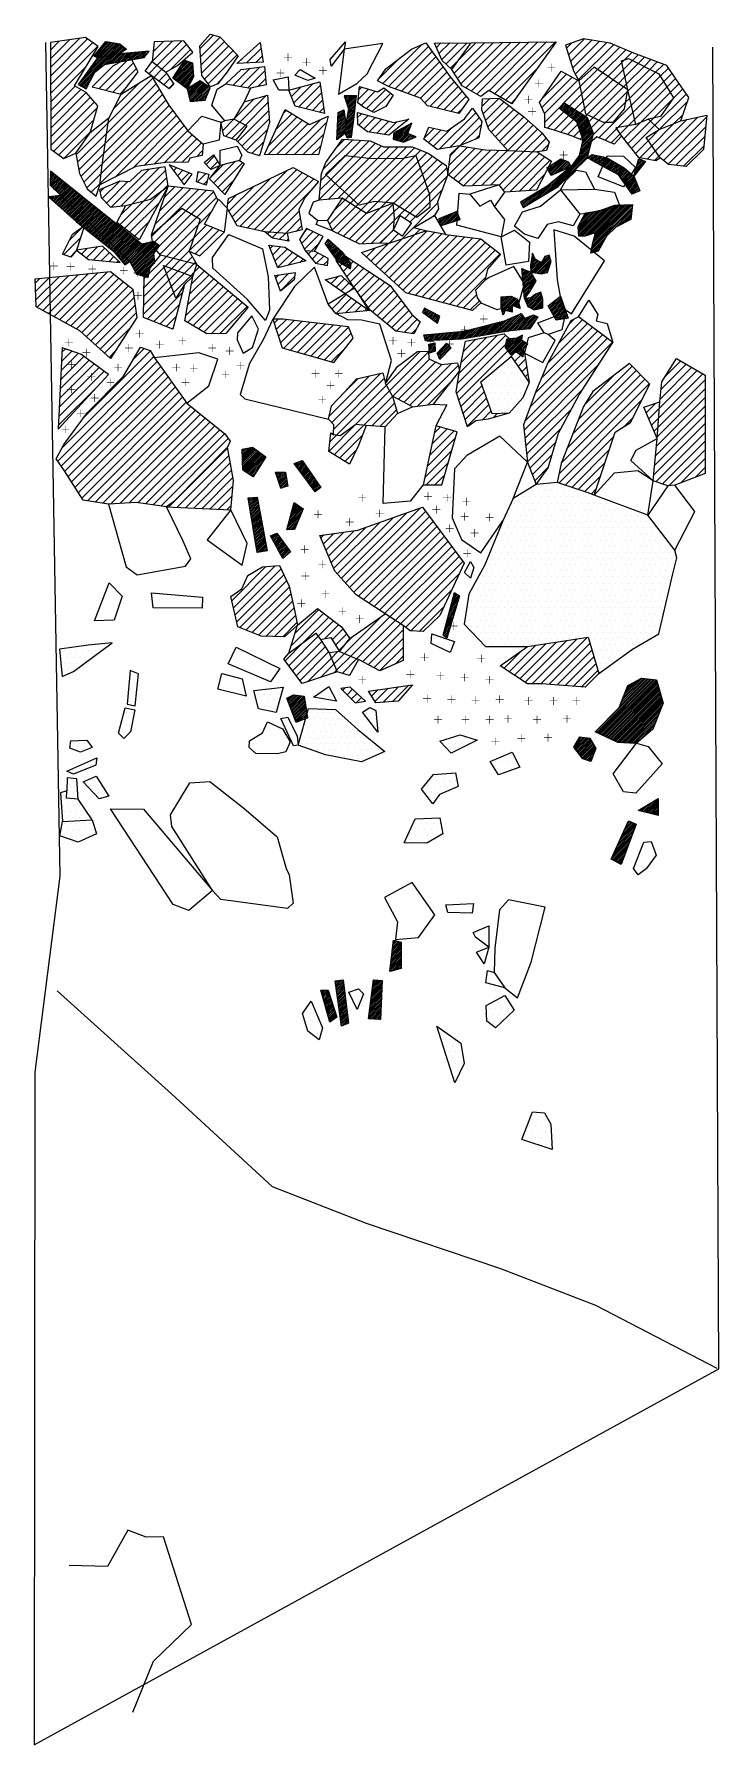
# Model space of a CAD drawing. Header units: metres. Extents: x -3.85 to -2.47, y -18.86 to -15.39.
import ezdxf

# ---------------------------------------------------------------- set-up
doc = ezdxf.new("R2010")
doc.units = ezdxf.units.M
doc.header["$LTSCALE"] = 25
doc.header["$MEASUREMENT"] = 0
doc.linetypes.add('STRICHPUNKTX2', pattern=[2, 1, -0.5, 0, -0.5])
doc.layers.get('0').update_dxf_attribs({"linetype": 'CONTINUOUS'})
for name, color, linetype in [('BEFUND', 1, 'CONTINUOUS'), ('FEUER', 1, 'CONTINUOUS'), ('GRABUNGSGRENZE', 3, 'STRICHPUNKTX2'), ('KNOCHEN', 2, 'CONTINUOUS'), ('KNOCHENSCHRAFF', 2, 'CONTINUOUS'), ('STEINE', 4, 'CONTINUOUS'), ('STEINESCHRAFF', 4, 'CONTINUOUS')]:
    doc.layers.add(name, color=color, linetype=linetype)

# ---------------------------------------------------------------- blocks, each defined once
blk = doc.blocks.new('*X1')
at = {"color": 0}
for p, q in [((-278.82, -1553.73), (-277.83, -1552.74)), ((-278.62, -1553.89), (-277.61, -1552.88)), ((-278.42, -1554.04), (-277.4, -1553.02)), ((-278.22, -1554.2), (-277.18, -1553.15)), ((-278.02, -1554.35), (-276.96, -1553.29)), ((-277.83, -1554.51), (-276.75, -1553.43)), ((-277.63, -1554.66), (-276.53, -1553.57)), ((-277.43, -1554.82), (-276.32, -1553.7)), ((-277.23, -1554.97), (-276.1, -1553.84)), ((-277.03, -1555.13), (-275.88, -1553.98)), ((-276.83, -1555.28), (-275.67, -1554.12)), ((-276.63, -1555.44), (-275.45, -1554.25)), ((-312.68, -1559.66), (-310.71, -1557.69)), ((-312.61, -1559.95), (-309.93, -1557.27)), ((-312.33, -1560.02), (-309.16, -1556.85)), ((-312.06, -1560.1), (-309.04, -1557.08)), ((-311.78, -1560.18), (-309.26, -1557.66)), ((-276.43, -1555.59), (-275.23, -1554.39)), ((-276.24, -1555.75), (-275.02, -1554.53)), ((-276.04, -1555.9), (-274.8, -1554.66)), ((-275.84, -1556.06), (-274.59, -1554.8)), ((-275.64, -1556.21), (-274.37, -1554.94)), ((-275.45, -1556.38), (-274.15, -1555.08)), ((-275.36, -1556.64), (-273.94, -1555.21)), ((-275.28, -1556.91), (-273.72, -1555.35)), ((-275.19, -1557.17), (-273.5, -1555.49)), ((-275.1, -1557.44), (-273.29, -1555.63)), ((-275.01, -1557.71), (-273.18, -1555.87)), ((-274.93, -1557.97), (-273.08, -1556.13)), ((-274.84, -1558.24), (-272.98, -1556.38)), ((-274.75, -1558.5), (-272.88, -1556.64)), ((-274.66, -1558.77), (-272.78, -1556.89)), ((-274.58, -1559.04), (-272.69, -1557.14)), ((-274.49, -1559.3), (-272.59, -1557.4)), ((-274.4, -1559.57), (-272.49, -1557.65)), ((-312.63, -1559.26), (-311.48, -1558.11)), ((-312.58, -1558.86), (-312.25, -1558.52)), ((-311.51, -1560.26), (-309.49, -1558.24)), ((-311.23, -1560.34), (-309.69, -1558.8)), ((-310.96, -1560.42), (-309.44, -1558.9)), ((-310.68, -1560.5), (-309.19, -1559)), ((-310.21, -1560.38), (-308.93, -1559.1)), ((-309.6, -1560.12), (-308.68, -1559.2)), ((-308.99, -1559.86), (-308.43, -1559.3)), ((-308.38, -1559.61), (-308.17, -1559.4)), ((-275, -1563.35), (-272.57, -1560.92)), ((-274.86, -1562.85), (-272.46, -1560.45)), ((-274.75, -1562.4), (-272.34, -1559.98)), ((-274.65, -1561.94), (-272.22, -1559.51)), ((-274.55, -1561.49), (-272.11, -1559.04)), ((-274.45, -1561.03), (-272.09, -1558.67)), ((-274.35, -1560.58), (-272.19, -1558.42)), ((-274.31, -1559.84), (-272.39, -1557.91)), ((-274.25, -1560.12), (-272.29, -1558.16)), ((-282.36, -1571.42), (-272.8, -1561.86)), ((-281.48, -1570.89), (-272.92, -1562.33)), ((-281.19, -1566.36), (-278.97, -1564.13)), ((-281.07, -1566.59), (-278.49, -1564.01)), ((-280.94, -1566.81), (-278.24, -1564.11)), ((-280.81, -1567.04), (-277.98, -1564.21)), ((-280.68, -1567.26), (-277.73, -1564.31)), ((-280.61, -1570.37), (-273.04, -1562.8)), ((-280.16, -1567.09), (-277.47, -1564.41)), ((-279.73, -1569.85), (-273.15, -1563.27)), ((-279.53, -1566.82), (-277.22, -1564.51)), ((-275.98, -1564.68), (-272.69, -1561.39)), ((-273.04, -1563.87), (-272.26, -1563.08)), ((-272.82, -1563.99), (-271.96, -1563.14)), ((-272.59, -1564.12), (-271.67, -1563.2)), ((-272.37, -1564.25), (-271.37, -1563.26)), ((-272.14, -1564.38), (-271.08, -1563.31)), ((-271.91, -1564.5), (-270.78, -1563.37)), ((-271.68, -1564.63), (-270.48, -1563.43)), ((-271.45, -1564.75), (-270.19, -1563.49)), ((-271.23, -1564.88), (-269.89, -1563.54)), ((-271, -1565), (-269.59, -1563.6)), ((-270.77, -1565.13), (-269.32, -1563.68)), ((-270.54, -1565.25), (-269.1, -1563.81)), ((-270.31, -1565.38), (-268.88, -1563.95)), ((-270.08, -1565.5), (-268.66, -1564.08)), ((-269.85, -1565.62), (-268.44, -1564.21)), ((-269.62, -1565.75), (-268.22, -1564.34)), ((-269.39, -1565.87), (-268, -1564.48)), ((-269.17, -1566), (-267.78, -1564.61)), ((-263.53, -1566.38), (-261.61, -1564.45)), ((-263.39, -1565.88), (-261.85, -1564.34)), ((-263.25, -1565.39), (-262.09, -1564.23)), ((-263.11, -1564.89), (-262.33, -1564.12)), ((-262.97, -1564.4), (-262.58, -1564.01)), ((-262.83, -1563.9), (-262.82, -1563.89)), ((-284.12, -1572.46), (-279.72, -1568.07)), ((-283.24, -1571.94), (-277.88, -1566.58)), ((-281.45, -1565.91), (-280.95, -1565.4)), ((-281.32, -1566.14), (-279.96, -1564.77)), ((-278.91, -1566.56), (-277.04, -1564.68)), ((-278.29, -1566.29), (-276.93, -1564.92)), ((-277.67, -1566.02), (-276.82, -1565.17)), ((-277.05, -1565.75), (-276.71, -1565.41)), ((-268.94, -1566.12), (-267.56, -1564.74)), ((-268.71, -1566.25), (-267.33, -1564.88)), ((-268.48, -1566.37), (-267.11, -1565.01)), ((-268.25, -1566.5), (-266.89, -1565.14)), ((-268.02, -1566.62), (-266.67, -1565.27)), ((-267.79, -1566.75), (-266.45, -1565.41)), ((-267.56, -1566.87), (-266.23, -1565.54)), ((-267.33, -1567), (-266.01, -1565.67)), ((-267.11, -1567.12), (-265.79, -1565.81)), ((-266.9, -1567.27), (-265.6, -1565.97)), ((-266.76, -1567.48), (-265.41, -1566.13)), ((-266.61, -1567.69), (-265.22, -1566.3)), ((-266.46, -1567.89), (-265.03, -1566.46)), ((-266.32, -1568.1), (-264.84, -1566.62)), ((-266.17, -1568.31), (-264.64, -1566.78)), ((-266.02, -1568.51), (-264.45, -1566.94)), ((-265.87, -1568.72), (-264.26, -1567.11)), ((-265.73, -1568.93), (-264.07, -1567.27)), ((-265.58, -1569.13), (-263.88, -1567.43)), ((-265.43, -1569.34), (-263.76, -1567.66)), ((-265.29, -1569.55), (-263.65, -1567.91)), ((-263.82, -1567.37), (-263.59, -1567.14)), ((-263.67, -1566.87), (-262.23, -1565.43)), ((-286.49, -1573.42), (-284.17, -1571.11)), ((-286.37, -1573.66), (-283.28, -1570.57)), ((-285.87, -1573.51), (-282.39, -1570.03)), ((-284.99, -1572.99), (-281.49, -1569.49)), ((-265.14, -1569.75), (-263.55, -1568.16)), ((-264.99, -1569.96), (-263.45, -1568.41)), ((-264.85, -1570.17), (-263.34, -1568.66)), ((-264.7, -1570.37), (-263.24, -1568.91)), ((-264.55, -1570.58), (-263.14, -1569.16)), ((-264.41, -1570.79), (-263.03, -1569.41)), ((-264.26, -1570.99), (-262.93, -1569.66)), ((-263.84, -1570.93), (-262.83, -1569.91)), ((-263.23, -1570.67), (-262.72, -1570.16)), ((-303.17, -1577.38), (-300.83, -1575.03)), ((-302.92, -1577.48), (-300.22, -1574.78)), ((-302.4, -1577.32), (-299.74, -1574.66)), ((-301.89, -1577.15), (-299.64, -1574.91)), ((-286.71, -1572.94), (-285.96, -1572.18)), ((-286.6, -1573.18), (-285.06, -1571.64)), ((-275.15, -1577.64), (-272.21, -1574.7)), ((-275.13, -1577.98), (-271.8, -1574.64)), ((-275.11, -1578.3), (-271.39, -1574.59)), ((-275.08, -1578.63), (-270.94, -1574.49)), ((-275.06, -1578.96), (-270.39, -1574.29)), ((-275.03, -1579.29), (-269.83, -1574.09)), ((-275, -1579.62), (-269.28, -1573.89)), ((-274.74, -1576.88), (-272.62, -1574.75)), ((-274.67, -1579.64), (-268.72, -1573.69)), ((-274.33, -1576.11), (-273.03, -1574.81)), ((-274.32, -1579.64), (-268.16, -1573.48)), ((-273.97, -1579.64), (-267.65, -1573.32)), ((-273.92, -1575.35), (-273.44, -1574.87)), ((-273.54, -1579.56), (-267.28, -1573.31)), ((-273.03, -1579.41), (-266.92, -1573.3)), ((-272.51, -1579.25), (-266.55, -1573.29)), ((-272.44, -1582.35), (-264.26, -1574.18)), ((-272.36, -1581.93), (-264.21, -1573.78)), ((-272.29, -1581.5), (-264.17, -1573.37)), ((-272.22, -1581.07), (-264.37, -1573.22)), ((-272.1, -1580.6), (-264.73, -1573.24)), ((-272, -1579.09), (-266.19, -1573.28)), ((-271.96, -1580.11), (-265.1, -1573.25)), ((-271.82, -1579.61), (-265.46, -1573.26)), ((-271.68, -1579.12), (-265.83, -1573.27)), ((-268.4, -1578.67), (-264.31, -1574.58)), ((-266.82, -1577.44), (-264.36, -1574.98)), ((-303.42, -1576.21), (-303.25, -1576.04)), ((-303.36, -1576.5), (-302.65, -1575.79)), ((-303.29, -1576.79), (-302.04, -1575.54)), ((-303.23, -1577.08), (-301.43, -1575.29)), ((-301.37, -1576.99), (-299.54, -1575.16)), ((-300.85, -1576.83), (-299.44, -1575.42)), ((-300.34, -1576.66), (-299.34, -1575.67)), ((-299.82, -1576.5), (-299.24, -1575.93)), ((-299.3, -1576.34), (-299.14, -1576.18)), ((-266.07, -1577.05), (-264.4, -1575.38)), ((-265.33, -1576.66), (-264.45, -1575.78)), ((-264.58, -1576.27), (-264.5, -1576.18)), ((-272.51, -1582.78), (-269.43, -1579.7)), ((-272.38, -1583.01), (-269.88, -1580.5)), ((-271.89, -1582.87), (-270.33, -1581.31)), ((-284.84, -1585.56), (-283.66, -1584.38)), ((-284.82, -1585.9), (-283.43, -1584.51)), ((-284.81, -1586.24), (-283.2, -1584.63)), ((-284.8, -1586.58), (-282.96, -1584.75)), ((-284.79, -1586.92), (-282.73, -1584.87)), ((-284.78, -1585.15), (-283.88, -1584.25)), ((-284.71, -1584.73), (-283.99, -1584.01)), ((-284.64, -1584.3), (-284.1, -1583.77)), ((-284.57, -1583.88), (-284.21, -1583.52)), ((-284.5, -1583.45), (-284.33, -1583.28)), ((-284.48, -1586.97), (-281.06, -1583.55)), ((-284.17, -1587.01), (-280.97, -1583.81)), ((-283.86, -1587.06), (-280.88, -1584.08)), ((-283.55, -1587.1), (-280.79, -1584.34)), ((-283.24, -1587.15), (-280.7, -1584.61)), ((-282.93, -1587.19), (-280.75, -1585)), ((-282.33, -1584.47), (-281.5, -1583.64)), ((-271.41, -1582.74), (-270.78, -1582.11)), ((-286.57, -1586.23), (-286.52, -1586.18)), ((-286.54, -1586.55), (-286.27, -1586.29)), ((-286.51, -1586.88), (-286.03, -1586.39)), ((-286.48, -1587.21), (-285.78, -1586.5)), ((-286.46, -1587.53), (-285.53, -1586.61)), ((-286.43, -1587.86), (-285.28, -1586.71)), ((-286.4, -1588.19), (-285.04, -1586.82)), ((-286.38, -1588.51), (-284.79, -1586.93)), ((-286.35, -1588.84), (-284.66, -1587.15)), ((-286.32, -1589.17), (-284.53, -1587.37)), ((-286.29, -1589.49), (-284.4, -1587.6)), ((-286.27, -1589.82), (-284.27, -1587.82)), ((-286.24, -1590.14), (-284.15, -1588.05)), ((-286.21, -1590.47), (-284.02, -1588.27)), ((-286.18, -1590.8), (-283.89, -1588.5)), ((-286.16, -1591.12), (-283.8, -1588.77)), ((-282.61, -1587.22), (-280.91, -1585.52)), ((-282.17, -1587.14), (-281.08, -1586.04)), ((-281.73, -1587.05), (-281.24, -1586.56)), ((-290.75, -1593.59), (-288.94, -1591.78)), ((-290.75, -1593.24), (-289.32, -1591.81)), ((-290.75, -1593.95), (-288.63, -1591.83)), ((-290.75, -1592.89), (-289.7, -1591.84)), ((-290.75, -1592.53), (-290.08, -1591.87)), ((-290.75, -1592.18), (-290.47, -1591.9)), ((-290.71, -1594.26), (-288.39, -1591.94)), ((-290.64, -1594.55), (-288.15, -1592.06)), ((-290.58, -1594.83), (-287.92, -1592.17)), ((-290.51, -1595.12), (-287.68, -1592.29)), ((-286.13, -1591.45), (-284.25, -1589.57)), ((-286.1, -1591.78), (-284.7, -1590.38)), ((-286.08, -1592.1), (-285.47, -1591.5)), ((-286.01, -1592.39), (-285.88, -1592.25)), ((-285.9, -1592.64), (-285.48, -1592.21)), ((-285.8, -1592.88), (-285.08, -1592.16)), ((-285.69, -1593.13), (-284.5, -1591.94)), ((-285.58, -1593.38), (-283.48, -1591.27)), ((-285.47, -1593.62), (-282.88, -1591.02)), ((-285.37, -1593.87), (-282.65, -1591.15)), ((-285.15, -1594.01), (-282.58, -1591.44)), ((-284.92, -1594.13), (-282.51, -1591.72)), ((-284.69, -1594.25), (-282.44, -1592.01)), ((-284.46, -1594.37), (-282.38, -1592.29)), ((-281.05, -1594.15), (-278.72, -1591.82)), ((-280.92, -1594.37), (-278.63, -1592.08)), ((-280.8, -1594.6), (-278.54, -1592.35)), ((-306.71, -1595.06), (-306.06, -1594.41)), ((-306.51, -1595.21), (-305.82, -1594.53)), ((-306.43, -1594.43), (-306.29, -1594.29)), ((-306.3, -1595.36), (-305.59, -1594.65)), ((-306.1, -1595.51), (-305.36, -1594.77)), ((-305.89, -1595.66), (-305.12, -1594.88)), ((-305.69, -1595.81), (-304.89, -1595)), ((-305.49, -1595.96), (-304.65, -1595.12)), ((-305.28, -1596.11), (-304.42, -1595.24)), ((-305.08, -1596.25), (-304.18, -1595.36)), ((-304.87, -1596.4), (-303.95, -1595.48)), ((-304.67, -1596.55), (-303.71, -1595.6)), ((-304.47, -1596.7), (-303.48, -1595.72)), ((-304.26, -1596.85), (-303.25, -1595.84)), ((-291.07, -1599.22), (-287.47, -1595.62)), ((-290.64, -1599.14), (-286.83, -1595.33)), ((-290.45, -1595.41), (-290.11, -1595.08)), ((-290.22, -1599.07), (-286.61, -1595.46)), ((-289.79, -1594.75), (-287.47, -1592.44)), ((-289.79, -1599), (-286.47, -1595.68)), ((-289.5, -1594.82), (-288.55, -1593.87)), ((-289.36, -1598.93), (-286.33, -1595.89)), ((-289.21, -1594.88), (-288.54, -1594.21)), ((-288.91, -1594.94), (-288.53, -1594.55)), ((-288.62, -1595), (-288.51, -1594.89)), ((-288.43, -1593.75), (-287.39, -1592.71)), ((-288.17, -1593.85), (-287.31, -1592.99)), ((-287.92, -1593.94), (-287.23, -1593.26)), ((-287.76, -1598.73), (-284.86, -1595.83)), ((-287.66, -1594.04), (-287.15, -1593.53)), ((-287.4, -1594.14), (-287.07, -1593.81)), ((-287.36, -1598.69), (-284.28, -1595.61)), ((-287.15, -1594.23), (-287, -1594.08)), ((-286.97, -1598.65), (-284.01, -1595.69)), ((-286.57, -1598.61), (-283.77, -1595.8)), ((-284.22, -1594.49), (-282.34, -1592.61)), ((-283.91, -1594.53), (-282.33, -1592.95)), ((-283.45, -1594.43), (-282.32, -1593.29)), ((-282.99, -1594.32), (-282.31, -1593.64)), ((-282.53, -1594.22), (-282.3, -1593.98)), ((-281.18, -1593.92), (-280.18, -1592.93)), ((-280.67, -1594.83), (-278.45, -1592.61)), ((-280.54, -1595.05), (-278.36, -1592.87)), ((-280.42, -1595.28), (-278.27, -1593.13)), ((-280.29, -1595.51), (-278.18, -1593.4)), ((-280.16, -1595.73), (-278.09, -1593.66)), ((-280.03, -1595.96), (-278, -1593.92)), ((-279.91, -1596.19), (-277.91, -1594.19)), ((-279.78, -1596.41), (-277.82, -1594.45)), ((-279.65, -1596.64), (-277.73, -1594.71)), ((-279.25, -1596.59), (-277.64, -1594.97)), ((-278.83, -1596.52), (-277.54, -1595.24)), ((-278.41, -1596.45), (-277.45, -1595.5)), ((-277.98, -1596.38), (-277.36, -1595.76)), ((-304.28, -1600.76), (-302.85, -1599.33)), ((-304.06, -1597), (-303.4, -1596.34)), ((-303.91, -1600.74), (-302.46, -1599.29)), ((-303.85, -1597.15), (-303.56, -1596.86)), ((-303.54, -1600.73), (-302.07, -1599.25)), ((-303.17, -1600.71), (-301.68, -1599.22)), ((-302.8, -1600.7), (-301.29, -1599.18)), ((-302.43, -1600.68), (-300.9, -1599.14)), ((-302.07, -1600.67), (-300.51, -1599.11)), ((-301.7, -1600.65), (-300.12, -1599.07)), ((-301.33, -1600.64), (-299.73, -1599.03)), ((-300.96, -1600.62), (-299.34, -1599)), ((-300.59, -1600.61), (-298.95, -1598.96)), ((-300.22, -1600.59), (-298.56, -1598.93)), ((-299.85, -1600.57), (-298.14, -1598.86)), ((-299.48, -1600.56), (-297.66, -1598.74)), ((-299.11, -1600.54), (-297.18, -1598.61)), ((-298.74, -1600.52), (-296.7, -1598.49)), ((-298.31, -1600.45), (-296.22, -1598.36)), ((-297.88, -1600.38), (-295.75, -1598.24)), ((-297.46, -1600.3), (-295.27, -1598.11)), ((-297.03, -1600.23), (-294.79, -1597.99)), ((-296.61, -1600.16), (-294.31, -1597.86)), ((-296.18, -1600.09), (-293.83, -1597.74)), ((-295.75, -1600.01), (-293.36, -1597.61)), ((-295.33, -1599.94), (-292.88, -1597.49)), ((-294.9, -1599.87), (-292.4, -1597.37)), ((-294.48, -1599.8), (-291.92, -1597.24)), ((-294.05, -1599.72), (-291.44, -1597.12)), ((-293.62, -1599.65), (-290.97, -1596.99)), ((-293.2, -1599.58), (-290.49, -1596.87)), ((-292.77, -1599.51), (-290.01, -1596.74)), ((-292.35, -1599.43), (-289.41, -1596.49)), ((-291.92, -1599.36), (-288.76, -1596.2)), ((-291.49, -1599.29), (-288.12, -1595.91)), ((-288.94, -1598.85), (-286.19, -1596.11)), ((-288.54, -1598.81), (-286.02, -1596.28)), ((-288.15, -1598.77), (-285.44, -1596.06)), ((-286.18, -1598.57), (-283.53, -1595.92)), ((-285.79, -1598.53), (-283.56, -1596.3)), ((-285.39, -1598.49), (-284.2, -1597.3)), ((-285, -1598.45), (-284.85, -1598.3)), ((-277.56, -1596.31), (-277.27, -1596.03)), ((-306.43, -1599.73), (-306.36, -1599.66)), ((-306.36, -1600.01), (-305.97, -1599.62)), ((-306.28, -1600.29), (-305.58, -1599.58)), ((-306.21, -1600.57), (-305.19, -1599.55)), ((-306.12, -1600.84), (-304.8, -1599.51)), ((-305.75, -1600.82), (-304.41, -1599.47)), ((-305.43, -1601.55), (-305.42, -1601.55)), ((-305.41, -1601.89), (-304.95, -1601.43)), ((-305.39, -1600.81), (-304.02, -1599.44)), ((-305.39, -1602.22), (-304.48, -1601.31)), ((-305.37, -1602.56), (-304.2, -1601.39)), ((-305.35, -1602.89), (-304.19, -1601.73)), ((-305.33, -1603.23), (-304.18, -1602.07)), ((-305.02, -1600.79), (-303.63, -1599.4)), ((-304.96, -1603.21), (-304.17, -1602.42)), ((-304.65, -1600.77), (-303.24, -1599.36)), ((-304.42, -1603.02), (-304.16, -1602.76)), ((-303.74, -1603.4), (-301.77, -1601.43)), ((-303.63, -1603.65), (-301.6, -1601.61)), ((-303.53, -1603.9), (-301.42, -1601.79)), ((-303.43, -1604.15), (-301.24, -1601.96)), ((-303.32, -1604.4), (-301.06, -1602.14)), ((-289.94, -1601.98), (-288.33, -1600.36)), ((-289.91, -1602.3), (-287.92, -1600.31)), ((-289.87, -1601.55), (-288.73, -1600.41)), ((-289.79, -1601.12), (-289.13, -1600.46)), ((-289.75, -1602.5), (-287.41, -1600.16)), ((-289.71, -1600.68), (-289.54, -1600.51)), ((-289.6, -1602.69), (-286.68, -1599.77)), ((-289.44, -1602.89), (-286.5, -1599.95)), ((-289.28, -1603.08), (-286.53, -1600.34)), ((-289.12, -1603.28), (-286.57, -1600.72)), ((-288.96, -1603.47), (-286.39, -1600.9)), ((-288.62, -1603.48), (-286.17, -1601.04)), ((-287.99, -1603.21), (-285.95, -1601.17)), ((-287.59, -1603.16), (-285.74, -1601.31)), ((-287.38, -1603.31), (-285.52, -1601.44)), ((-287.18, -1603.46), (-286.13, -1602.41)), ((-286.98, -1603.61), (-286.17, -1602.81)), ((-286.77, -1603.76), (-286.22, -1603.2)), ((-286.57, -1603.91), (-286.26, -1603.6)), ((-286.37, -1604.06), (-286.31, -1604))]:
    blk.add_line(p, q, dxfattribs=at)
blk = doc.blocks.new('*X2')
at = {"color": 0}
for p, q in [((-373.26, -1543.17), (-370.33, -1540.24)), ((-373.02, -1543.28), (-370.03, -1540.29)), ((-372.77, -1543.39), (-369.72, -1540.34)), ((-372.75, -1542.3), (-370.64, -1540.19)), ((-371.05, -1540.25), (-370.94, -1540.14)), ((-376.5, -1548.89), (-370.72, -1543.1)), ((-376.27, -1549.01), (-370.28, -1543.02)), ((-376.04, -1549.13), (-369.85, -1542.94)), ((-375.96, -1547.99), (-371.15, -1543.18)), ((-375.01, -1546.68), (-371.58, -1543.26)), ((-374.04, -1545.36), (-372.02, -1543.34)), ((-373.07, -1544.04), (-372.45, -1543.42)), ((-372.45, -1543.42), (-369.42, -1540.39)), ((-372.02, -1543.34), (-369.11, -1540.44)), ((-371.8, -1545.25), (-369.42, -1542.86)), ((-371.58, -1543.26), (-368.81, -1540.49)), ((-371.15, -1543.18), (-368.51, -1540.54)), ((-370.93, -1544.73), (-368.98, -1542.78)), ((-370.72, -1543.1), (-368.2, -1540.58)), ((-370.51, -1544.66), (-368.55, -1542.7)), ((-370.28, -1543.02), (-367.97, -1540.71)), ((-370.08, -1544.58), (-368.13, -1542.63)), ((-369.85, -1542.94), (-367.78, -1540.87)), ((-369.65, -1544.51), (-367.74, -1542.6)), ((-369.42, -1542.86), (-367.58, -1541.02)), ((-369.22, -1544.44), (-367.35, -1542.57)), ((-368.98, -1542.78), (-367.38, -1541.18)), ((-368.8, -1544.36), (-366.97, -1542.53)), ((-368.55, -1542.7), (-367.19, -1541.34)), ((-368.37, -1544.29), (-366.58, -1542.5)), ((-367.98, -1542.48), (-366.99, -1541.5)), ((-367.94, -1544.22), (-366.2, -1542.47)), ((-367.52, -1544.14), (-365.81, -1542.43)), ((-367.09, -1544.07), (-365.42, -1542.4)), ((-366.88, -1541.74), (-366.8, -1541.66)), ((-366.66, -1544), (-365.04, -1542.37)), ((-366.24, -1543.92), (-364.65, -1542.34)), ((-365.81, -1543.85), (-364.26, -1542.3)), ((-365.38, -1543.78), (-363.88, -1542.27)), ((-364.95, -1543.7), (-363.49, -1542.24)), ((-364.53, -1543.63), (-363.11, -1542.21)), ((-364.1, -1543.56), (-362.72, -1542.17)), ((-363.67, -1543.48), (-362.33, -1542.14)), ((-363.25, -1543.41), (-363.1, -1543.26)), ((-375.81, -1549.25), (-373.51, -1546.95)), ((-357.25, -1547.66), (-353.9, -1544.31)), ((-357.05, -1547.81), (-353.63, -1544.4)), ((-357.04, -1547.1), (-354.17, -1544.23)), ((-356.84, -1547.97), (-353.38, -1544.5)), ((-356.64, -1548.12), (-353.35, -1544.83)), ((-356.44, -1548.27), (-353.33, -1545.16)), ((-356.39, -1546.1), (-354.44, -1544.14)), ((-356.24, -1548.42), (-353.31, -1545.49)), ((-356.04, -1548.57), (-353.28, -1545.82)), ((-355.84, -1548.73), (-353.26, -1546.15)), ((-355.74, -1545.1), (-354.7, -1544.06)), ((-355.63, -1548.88), (-353.23, -1546.48)), ((-355.43, -1549.03), (-353.21, -1546.81)), ((-355.23, -1549.18), (-353.19, -1547.14)), ((-355.09, -1544.09), (-354.97, -1543.97)), ((-375.58, -1549.38), (-373.88, -1547.68)), ((-375.35, -1549.5), (-374.26, -1548.41)), ((-375.12, -1549.62), (-374.63, -1549.14)), ((-355.03, -1549.33), (-353.34, -1547.64)), ((-354.83, -1549.49), (-353.72, -1548.38)), ((-354.63, -1549.64), (-354.11, -1549.12)), ((-354.44, -1549.8), (-354.34, -1549.71)), ((-354.37, -1550.09), (-353.39, -1549.11)), ((-354.3, -1550.37), (-352.45, -1548.52)), ((-354.24, -1550.66), (-351.77, -1548.2)), ((-354.17, -1550.94), (-351.56, -1548.34)), ((-354.1, -1551.23), (-351.36, -1548.49)), ((-354.03, -1551.52), (-351.15, -1548.63)), ((-353.96, -1551.8), (-350.94, -1548.78)), ((-353.89, -1552.09), (-350.73, -1548.92)), ((-353.77, -1552.31), (-350.52, -1549.07)), ((-353.37, -1552.27), (-350.32, -1549.22)), ((-352.98, -1552.23), (-350.11, -1549.36)), ((-352.59, -1552.19), (-349.9, -1549.51)), ((-352.19, -1552.15), (-349.95, -1549.91)), ((-351.8, -1552.11), (-350.21, -1550.52)), ((-351.41, -1552.07), (-350.46, -1551.13)), ((-351.01, -1552.03), (-350.71, -1551.73)), ((-323.9, -1555.33), (-322.68, -1554.11)), ((-323.89, -1554.96), (-323.14, -1554.22)), ((-322.59, -1551.18), (-322.55, -1551.15)), ((-322.5, -1551.45), (-322.2, -1551.15)), ((-322.41, -1551.72), (-321.85, -1551.15)), ((-322.33, -1551.98), (-321.49, -1551.15)), ((-322.24, -1552.25), (-321.14, -1551.15)), ((-322.15, -1552.52), (-320.78, -1551.15)), ((-322.07, -1555.62), (-320.46, -1554.01)), ((-322.06, -1552.78), (-320.43, -1551.15)), ((-321.99, -1555.18), (-320.42, -1553.61)), ((-321.98, -1553.05), (-320.16, -1551.23)), ((-321.91, -1554.75), (-320.37, -1553.21)), ((-321.89, -1553.32), (-320.2, -1551.63)), ((-321.83, -1554.32), (-320.33, -1552.82)), ((-321.8, -1553.58), (-320.25, -1552.03)), ((-321.75, -1553.88), (-320.29, -1552.42)), ((-324.05, -1559.37), (-322.38, -1557.7)), ((-324.04, -1559), (-322.34, -1557.31)), ((-324.02, -1558.63), (-322.3, -1556.91)), ((-324.01, -1558.26), (-322.33, -1556.58)), ((-324, -1557.9), (-322.37, -1556.27)), ((-323.98, -1557.53), (-322.42, -1555.96)), ((-323.97, -1557.16), (-322.46, -1555.65)), ((-323.96, -1556.8), (-322.51, -1555.35)), ((-323.94, -1556.43), (-322.55, -1555.04)), ((-323.93, -1556.06), (-322.59, -1554.73)), ((-323.91, -1555.69), (-322.64, -1554.42)), ((-323.87, -1554.59), (-323.82, -1554.54)), ((-322.47, -1558.49), (-320.78, -1556.8)), ((-322.47, -1558.84), (-320.83, -1557.21)), ((-322.42, -1558.09), (-320.73, -1556.4)), ((-322.38, -1557.7), (-320.68, -1556)), ((-322.34, -1557.31), (-320.63, -1555.59)), ((-322.34, -1559.07), (-320.88, -1557.61)), ((-322.3, -1556.91), (-320.59, -1555.19)), ((-322.23, -1556.49), (-320.54, -1554.8)), ((-322.15, -1556.05), (-320.5, -1554.4)), ((-324.06, -1559.73), (-322.42, -1558.09)), ((-323.92, -1559.94), (-322.47, -1558.49)), ((-322.22, -1559.3), (-320.93, -1558.01)), ((-322.09, -1559.53), (-320.98, -1558.42)), ((-321.91, -1559.7), (-321.03, -1558.82)), ((-321.48, -1559.62), (-321.08, -1559.22)), ((-382.27, -1569.15), (-380.74, -1567.62)), ((-382.26, -1568.43), (-381.13, -1567.31)), ((-382.26, -1568.79), (-380.94, -1567.46)), ((-382.25, -1568.07), (-381.33, -1567.15)), ((-382.24, -1567.35), (-381.72, -1566.83)), ((-382.24, -1567.71), (-381.53, -1566.99)), ((-382.23, -1566.63), (-382.12, -1566.52)), ((-382.23, -1566.99), (-381.92, -1566.68)), ((-382.16, -1569.39), (-380.55, -1567.78)), ((-381.98, -1569.57), (-380.35, -1567.94)), ((-381.8, -1569.74), (-380.15, -1568.09)), ((-382.42, -1571.78), (-382.25, -1571.6)), ((-382.24, -1571.94), (-381.85, -1571.56)), ((-382.05, -1572.11), (-381.46, -1571.52)), ((-381.86, -1572.28), (-381.06, -1571.48)), ((-381.68, -1572.45), (-380.67, -1571.44)), ((-381.62, -1569.91), (-379.96, -1568.25)), ((-381.49, -1572.61), (-380.28, -1571.4)), ((-381.44, -1570.08), (-379.76, -1568.41)), ((-381.31, -1572.78), (-379.99, -1571.47)), ((-381.26, -1570.26), (-379.56, -1568.56)), ((-381.08, -1570.43), (-379.37, -1568.72)), ((-380.9, -1570.6), (-379.17, -1568.88)), ((-380.71, -1570.78), (-378.97, -1569.04)), ((-380.53, -1570.95), (-378.78, -1569.19)), ((-380.35, -1571.12), (-378.58, -1569.35)), ((-380.17, -1571.29), (-378.39, -1569.51)), ((-379.99, -1571.47), (-378.19, -1569.66)), ((-379.81, -1571.64), (-377.99, -1569.82)), ((-379.63, -1571.81), (-377.8, -1569.98)), ((-379.45, -1571.98), (-377.6, -1570.14)), ((-379.27, -1572.16), (-377.4, -1570.29)), ((-379.09, -1572.33), (-377.21, -1570.45)), ((-378.91, -1572.5), (-377.01, -1570.61)), ((-378.73, -1572.68), (-376.82, -1570.77)), ((-378.54, -1572.85), (-376.62, -1570.92)), ((-378.36, -1573.02), (-376.42, -1571.08)), ((-378.18, -1573.19), (-376.23, -1571.24)), ((-378, -1573.37), (-376.03, -1571.39)), ((-377.82, -1573.54), (-375.83, -1571.55)), ((-381.12, -1572.95), (-379.81, -1571.64)), ((-380.93, -1573.12), (-379.63, -1571.81)), ((-380.75, -1573.28), (-379.45, -1571.98)), ((-380.56, -1573.45), (-379.27, -1572.16)), ((-380.38, -1573.62), (-379.09, -1572.33)), ((-380.19, -1573.79), (-378.91, -1572.5)), ((-380, -1573.95), (-378.73, -1572.68)), ((-379.82, -1574.12), (-378.54, -1572.85)), ((-379.63, -1574.29), (-378.36, -1573.02)), ((-379.45, -1574.46), (-378.18, -1573.19)), ((-379.26, -1574.62), (-378, -1573.37)), ((-379.07, -1574.79), (-377.82, -1573.54)), ((-378.89, -1574.96), (-377.64, -1573.71)), ((-378.7, -1575.13), (-377.46, -1573.89)), ((-378.52, -1575.29), (-377.28, -1574.06)), ((-378.33, -1575.46), (-377.1, -1574.23)), ((-378.14, -1575.63), (-376.92, -1574.4)), ((-377.96, -1575.8), (-376.74, -1574.58)), ((-377.77, -1575.96), (-376.56, -1574.75)), ((-377.64, -1573.71), (-375.64, -1571.71)), ((-377.59, -1576.13), (-376.38, -1574.92)), ((-377.46, -1573.89), (-375.44, -1571.87)), ((-377.28, -1574.06), (-375.24, -1572.02)), ((-377.1, -1574.23), (-375.05, -1572.18)), ((-376.92, -1574.4), (-374.85, -1572.34)), ((-376.74, -1574.58), (-374.66, -1572.49)), ((-376.56, -1574.75), (-374.46, -1572.65)), ((-376.38, -1574.92), (-374.26, -1572.81)), ((-376.2, -1575.1), (-374.07, -1572.97)), ((-376.01, -1575.27), (-373.87, -1573.12)), ((-375.83, -1575.44), (-373.67, -1573.28)), ((-375.65, -1575.61), (-373.48, -1573.44)), ((-375.47, -1575.79), (-373.28, -1573.6)), ((-375.29, -1575.96), (-373.09, -1573.75)), ((-375.11, -1576.13), (-372.89, -1573.91)), ((-374.93, -1576.3), (-372.69, -1574.07)), ((-374.75, -1576.48), (-372.5, -1574.22)), ((-374.57, -1576.65), (-372.3, -1574.38)), ((-374.39, -1576.82), (-372.1, -1574.54)), ((-374.21, -1577), (-371.91, -1574.7)), ((-374.03, -1577.17), (-371.71, -1574.85)), ((-373.85, -1577.34), (-371.51, -1575.01)), ((-377.4, -1576.3), (-376.2, -1575.1)), ((-377.21, -1576.47), (-376.01, -1575.27)), ((-377.03, -1576.63), (-375.83, -1575.44)), ((-376.84, -1576.8), (-375.65, -1575.61)), ((-376.64, -1576.95), (-375.47, -1575.79)), ((-376.44, -1577.11), (-375.29, -1575.96)), ((-376.24, -1577.27), (-375.11, -1576.13)), ((-376.05, -1577.42), (-374.93, -1576.3)), ((-375.85, -1577.58), (-374.75, -1576.48)), ((-375.65, -1577.73), (-374.57, -1576.65)), ((-375.45, -1577.89), (-374.39, -1576.82)), ((-375.26, -1578.05), (-374.21, -1577)), ((-375.06, -1578.2), (-374.03, -1577.17)), ((-374.86, -1578.36), (-373.85, -1577.34)), ((-374.67, -1578.51), (-373.67, -1577.51)), ((-374.47, -1578.67), (-373.48, -1577.69)), ((-374.27, -1578.83), (-373.3, -1577.86)), ((-374.07, -1578.98), (-373.12, -1578.03)), ((-373.88, -1579.14), (-372.94, -1578.21)), ((-373.68, -1579.29), (-372.76, -1578.38)), ((-373.67, -1577.51), (-371.32, -1575.17)), ((-373.48, -1577.69), (-371.12, -1575.32)), ((-373.3, -1577.86), (-370.93, -1575.48)), ((-373.12, -1578.03), (-370.73, -1575.64)), ((-372.94, -1578.21), (-370.53, -1575.8)), ((-372.76, -1578.38), (-370.34, -1575.95)), ((-372.58, -1578.55), (-370.14, -1576.11)), ((-372.4, -1578.72), (-369.94, -1576.27)), ((-372.22, -1578.9), (-369.75, -1576.43)), ((-372.04, -1579.07), (-369.55, -1576.58)), ((-371.86, -1579.24), (-369.36, -1576.74)), ((-371.68, -1579.42), (-369.16, -1576.9)), ((-371.5, -1579.59), (-368.96, -1577.05)), ((-371.32, -1579.76), (-368.77, -1577.21)), ((-371.14, -1579.93), (-368.57, -1577.37)), ((-370.95, -1580.11), (-368.37, -1577.52)), ((-370.77, -1580.28), (-368.17, -1577.68)), ((-370.59, -1580.45), (-367.98, -1577.84)), ((-370.41, -1580.63), (-367.78, -1577.99)), ((-370.23, -1580.8), (-367.58, -1578.15)), ((-370.05, -1580.97), (-367.39, -1578.31)), ((-369.87, -1581.14), (-367.19, -1578.46)), ((-373.48, -1579.45), (-372.58, -1578.55)), ((-373.28, -1579.61), (-372.4, -1578.72)), ((-373.09, -1579.76), (-372.22, -1578.9)), ((-372.89, -1579.92), (-372.04, -1579.07)), ((-372.69, -1580.08), (-371.86, -1579.24)), ((-372.49, -1580.23), (-371.68, -1579.42)), ((-372.3, -1580.39), (-371.5, -1579.59)), ((-372.1, -1580.54), (-371.32, -1579.76)), ((-371.9, -1580.7), (-371.14, -1579.93)), ((-371.7, -1580.86), (-370.95, -1580.11)), ((-371.51, -1581.01), (-370.77, -1580.28)), ((-371.31, -1581.17), (-370.59, -1580.45)), ((-371.11, -1581.32), (-370.41, -1580.63)), ((-370.91, -1581.48), (-370.23, -1580.8)), ((-370.72, -1581.64), (-370.05, -1580.97)), ((-370.52, -1581.79), (-369.87, -1581.14)), ((-370.32, -1581.95), (-369.69, -1581.32)), ((-370.12, -1582.1), (-369.51, -1581.49)), ((-369.93, -1582.26), (-369.33, -1581.66)), ((-369.73, -1582.42), (-369.15, -1581.84)), ((-369.69, -1581.32), (-366.99, -1578.62)), ((-369.53, -1582.57), (-368.97, -1582.01)), ((-369.51, -1581.49), (-366.8, -1578.78)), ((-369.33, -1581.66), (-366.6, -1578.93)), ((-369.15, -1581.84), (-366.4, -1579.09)), ((-368.97, -1582.01), (-366.21, -1579.25)), ((-368.79, -1582.18), (-366.01, -1579.4)), ((-368.6, -1582.35), (-365.81, -1579.56)), ((-368.42, -1582.53), (-365.62, -1579.72)), ((-368.24, -1582.7), (-365.42, -1579.88)), ((-368.06, -1582.87), (-365.22, -1580.03)), ((-367.88, -1583.05), (-365.03, -1580.19)), ((-367.7, -1583.22), (-364.83, -1580.35)), ((-367.52, -1583.39), (-364.63, -1580.5)), ((-367.34, -1583.56), (-364.44, -1580.66)), ((-367.16, -1583.74), (-364.24, -1580.82)), ((-366.98, -1583.91), (-364.04, -1580.97)), ((-366.8, -1584.08), (-363.84, -1581.13)), ((-366.62, -1584.25), (-363.61, -1581.25)), ((-366.44, -1584.43), (-363.15, -1581.14)), ((-366.26, -1584.6), (-362.69, -1581.04)), ((-366.09, -1584.79), (-362.23, -1580.93)), ((-365.97, -1585.02), (-361.77, -1580.82)), ((-365.84, -1585.25), (-361.31, -1580.71)), ((-365.72, -1585.48), (-361.08, -1580.84)), ((-365.6, -1585.71), (-360.88, -1580.99)), ((-365.48, -1585.94), (-360.67, -1581.14)), ((-365.35, -1586.17), (-360.46, -1581.28)), ((-365.23, -1586.41), (-360.26, -1581.43)), ((-365.11, -1586.64), (-360.08, -1581.61)), ((-326.45, -1581.21), (-325.66, -1580.42)), ((-326.3, -1581.42), (-325.48, -1580.59)), ((-326.16, -1581.63), (-325.29, -1580.76)), ((-326.01, -1581.83), (-325.1, -1580.93)), ((-325.93, -1580.33), (-325.85, -1580.26)), ((-325.86, -1582.04), (-324.92, -1581.09)), ((-325.71, -1582.24), (-324.73, -1581.26)), ((-325.57, -1582.45), (-324.54, -1581.43)), ((-325.42, -1582.66), (-324.36, -1581.59)), ((-325.27, -1582.86), (-324.17, -1581.76)), ((-325.12, -1583.07), (-323.98, -1581.93)), ((-369.34, -1582.74), (-368.79, -1582.18)), ((-369.18, -1582.93), (-368.6, -1582.35)), ((-369.03, -1583.13), (-368.42, -1582.53)), ((-368.87, -1583.32), (-368.24, -1582.7)), ((-368.71, -1583.52), (-368.06, -1582.87)), ((-368.55, -1583.71), (-367.88, -1583.05)), ((-368.39, -1583.91), (-367.7, -1583.22)), ((-368.23, -1584.1), (-367.52, -1583.39)), ((-368.07, -1584.3), (-367.34, -1583.56)), ((-367.91, -1584.49), (-367.16, -1583.74)), ((-367.76, -1584.69), (-366.98, -1583.91)), ((-367.6, -1584.88), (-366.8, -1584.08)), ((-367.44, -1585.08), (-366.62, -1584.25)), ((-367.28, -1585.27), (-366.44, -1584.43)), ((-367.01, -1585.35), (-366.26, -1584.6)), ((-364.99, -1586.87), (-361.1, -1582.98)), ((-364.87, -1587.1), (-361.2, -1583.43)), ((-364.74, -1587.33), (-361.16, -1583.75)), ((-364.47, -1587.41), (-361.13, -1584.07)), ((-364.2, -1587.5), (-361.09, -1584.38)), ((-363.93, -1587.58), (-361.05, -1584.7)), ((-324.98, -1583.27), (-323.8, -1582.09)), ((-324.83, -1583.48), (-323.61, -1582.26)), ((-324.68, -1583.69), (-323.42, -1582.43)), ((-324.53, -1583.89), (-323.24, -1582.6)), ((-324.39, -1584.1), (-323.05, -1582.76)), ((-324.24, -1584.3), (-322.88, -1582.95)), ((-324.09, -1584.51), (-322.73, -1583.15)), ((-323.88, -1584.65), (-322.58, -1583.35)), ((-323.66, -1584.79), (-322.42, -1583.55)), ((-323.45, -1584.93), (-322.27, -1583.75)), ((-323.23, -1585.06), (-322.12, -1583.95)), ((-323.01, -1585.2), (-321.96, -1584.15)), ((-322.8, -1585.34), (-321.81, -1584.35)), ((-322.58, -1585.47), (-321.66, -1584.55)), ((-322.36, -1585.61), (-321.51, -1584.75)), ((-322.15, -1585.75), (-321.35, -1584.95)), ((-321.93, -1585.88), (-321.2, -1585.15)), ((-363.66, -1587.66), (-361.94, -1585.94)), ((-363.39, -1587.74), (-362.04, -1586.4)), ((-363.12, -1587.83), (-362.14, -1586.85)), ((-362.85, -1587.91), (-362.24, -1587.3)), ((-362.57, -1587.99), (-362.34, -1587.75)), ((-321.71, -1586.02), (-321.22, -1585.53)), ((-321.49, -1586.16), (-321.28, -1585.94))]:
    blk.add_line(p, q, dxfattribs=at)
blk = doc.blocks.new('*X3')
at = {"color": 0}
for p, q in [((-343.28, -1623.49), (-342.47, -1622.69)), ((-343.28, -1623.15), (-342.91, -1622.77)), ((-343.27, -1623.84), (-342.03, -1622.6)), ((-343.26, -1624.18), (-341.58, -1622.51)), ((-343.25, -1624.53), (-341.2, -1622.48)), ((-343.24, -1624.87), (-340.99, -1622.62)), ((-343.23, -1625.22), (-340.79, -1622.77)), ((-343.23, -1625.56), (-340.58, -1622.92)), ((-343.22, -1625.91), (-340.37, -1623.06)), ((-343.21, -1626.25), (-340.16, -1623.21)), ((-343.2, -1626.6), (-339.96, -1623.35)), ((-343.19, -1626.94), (-339.75, -1623.5)), ((-343.06, -1627.16), (-339.54, -1623.65)), ((-342.84, -1627.3), (-339.33, -1623.79)), ((-342.63, -1627.44), (-339.13, -1623.94)), ((-342.41, -1627.58), (-338.92, -1624.08)), ((-342.2, -1627.72), (-338.71, -1624.23)), ((-341.98, -1627.86), (-338.5, -1624.38)), ((-341.77, -1627.99), (-339.08, -1625.31)), ((-341.55, -1628.13), (-339.67, -1626.25)), ((-332.65, -1625.95), (-332.25, -1625.55)), ((-332.5, -1626.15), (-331.69, -1625.34)), ((-332.35, -1626.35), (-331.15, -1625.16)), ((-332.2, -1626.56), (-331.01, -1625.37)), ((-332.05, -1626.76), (-330.86, -1625.57)), ((-331.9, -1626.96), (-330.72, -1625.78)), ((-331.75, -1627.16), (-330.57, -1625.99)), ((-331.59, -1627.37), (-330.42, -1626.2)), ((-331.44, -1627.57), (-330.28, -1626.41)), ((-331.29, -1627.77), (-330.13, -1626.61)), ((-331.14, -1627.98), (-329.99, -1626.82)), ((-330.99, -1628.18), (-329.84, -1627.03)), ((-341.34, -1628.27), (-340.26, -1627.2)), ((-341.12, -1628.41), (-340.85, -1628.14)), ((-336.5, -1627.68), (-336.31, -1627.49)), ((-336.41, -1627.94), (-335.96, -1627.49)), ((-336.32, -1628.21), (-335.6, -1627.49)), ((-336.24, -1628.47), (-335.25, -1627.49)), ((-336.15, -1628.74), (-334.9, -1627.49)), ((-336.06, -1629), (-334.54, -1627.49)), ((-335.97, -1629.27), (-334.48, -1627.77)), ((-335.88, -1629.53), (-334.42, -1628.07)), ((-335.79, -1629.8), (-334.37, -1628.37)), ((-335.71, -1630.06), (-334.31, -1628.67)), ((-335.62, -1630.33), (-334.26, -1628.97)), ((-335.53, -1630.59), (-334.21, -1629.27)), ((-335.22, -1630.64), (-334.15, -1629.57)), ((-334.75, -1630.53), (-334.1, -1629.87)), ((-334.28, -1630.41), (-334.05, -1630.17)), ((-330.84, -1628.38), (-329.7, -1627.24)), ((-330.69, -1628.58), (-329.55, -1627.44)), ((-330.54, -1628.79), (-329.4, -1627.65)), ((-330.39, -1628.99), (-329.26, -1627.86)), ((-330.24, -1629.19), (-329.11, -1628.07)), ((-330.09, -1629.4), (-328.97, -1628.28)), ((-329.94, -1629.6), (-328.82, -1628.48)), ((-329.79, -1629.8), (-328.68, -1628.69)), ((-329.63, -1630), (-328.53, -1628.9)), ((-329.48, -1630.21), (-328.38, -1629.11)), ((-329.33, -1630.41), (-328.24, -1629.32)), ((-329.18, -1630.61), (-328.09, -1629.52)), ((-329.03, -1630.82), (-327.95, -1629.73)), ((-328.88, -1631.02), (-327.8, -1629.94)), ((-328.73, -1631.22), (-327.66, -1630.15)), ((-328.58, -1631.42), (-327.51, -1630.35)), ((-327.61, -1630.8), (-327.36, -1630.56)), ((-342.04, -1632.86), (-341.85, -1632.67)), ((-341.99, -1633.17), (-341.47, -1632.65)), ((-341.94, -1633.47), (-341.1, -1632.63)), ((-341.89, -1633.78), (-340.72, -1632.61)), ((-341.84, -1634.08), (-340.35, -1632.59)), ((-341.8, -1634.39), (-340.24, -1632.83)), ((-341.75, -1634.69), (-340.18, -1633.13)), ((-341.7, -1635), (-340.13, -1633.43)), ((-341.65, -1635.3), (-340.07, -1633.72)), ((-341.6, -1635.61), (-340.01, -1634.02)), ((-333.12, -1634.9), (-332.24, -1634.03)), ((-332.99, -1634.42), (-332.45, -1633.88)), ((-332.87, -1633.95), (-332.66, -1633.74)), ((-341.55, -1635.91), (-339.96, -1634.32)), ((-341.5, -1636.21), (-339.9, -1634.62)), ((-341.45, -1636.52), (-339.85, -1634.91)), ((-341.4, -1636.82), (-339.79, -1635.21)), ((-341.36, -1637.13), (-339.74, -1635.51)), ((-341.31, -1637.43), (-339.68, -1635.81)), ((-341.26, -1637.74), (-339.62, -1636.1)), ((-341.21, -1638.04), (-339.57, -1636.4)), ((-341.16, -1638.35), (-339.51, -1636.7)), ((-341.11, -1638.65), (-339.46, -1637)), ((-341.06, -1638.96), (-339.4, -1637.29)), ((-334.19, -1639.16), (-331.61, -1636.58)), ((-334.11, -1638.72), (-331.35, -1635.96)), ((-333.98, -1638.24), (-331.09, -1635.34)), ((-333.86, -1637.76), (-330.98, -1634.88)), ((-333.82, -1639.14), (-331.88, -1637.2)), ((-333.74, -1637.29), (-331.19, -1634.74)), ((-333.61, -1636.81), (-331.4, -1634.6)), ((-333.49, -1636.33), (-331.61, -1634.45)), ((-333.36, -1635.86), (-331.82, -1634.31)), ((-333.24, -1635.38), (-332.03, -1634.17)), ((-341.01, -1639.26), (-339.34, -1637.59)), ((-340.96, -1639.57), (-339.29, -1637.89)), ((-340.92, -1639.87), (-339.23, -1638.19)), ((-340.87, -1640.17), (-339.18, -1638.49)), ((-340.82, -1640.48), (-339.12, -1638.78)), ((-340.77, -1640.78), (-339.06, -1639.08)), ((-340.72, -1641.09), (-339.01, -1639.38)), ((-340.67, -1641.39), (-338.95, -1639.68)), ((-340.62, -1641.7), (-338.9, -1639.97)), ((-340.57, -1642), (-338.84, -1640.27)), ((-340.52, -1642.31), (-338.79, -1640.57)), ((-340.48, -1642.61), (-338.73, -1640.87)), ((-337.46, -1640.66), (-336.98, -1640.17)), ((-337.33, -1640.89), (-336.36, -1639.91)), ((-337.21, -1641.11), (-336.14, -1640.04)), ((-337.08, -1641.34), (-335.99, -1640.24)), ((-336.96, -1641.57), (-335.84, -1640.45)), ((-336.83, -1641.8), (-335.69, -1640.65)), ((-336.71, -1642.03), (-335.54, -1640.86)), ((-333.46, -1639.13), (-332.14, -1637.81)), ((-333.09, -1639.12), (-332.4, -1638.43)), ((-332.73, -1639.11), (-332.67, -1639.05)), ((-340.43, -1642.92), (-338.67, -1641.16)), ((-340.38, -1643.22), (-338.62, -1641.46)), ((-340.33, -1643.53), (-338.56, -1641.76)), ((-340.23, -1643.79), (-338.51, -1642.06)), ((-339.81, -1643.71), (-338.45, -1642.36)), ((-339.38, -1643.64), (-338.39, -1642.65)), ((-338.95, -1643.56), (-338.34, -1642.95)), ((-338.52, -1643.49), (-338.28, -1643.25)), ((-336.58, -1642.25), (-335.39, -1641.06)), ((-336.46, -1642.48), (-335.24, -1641.27)), ((-336.33, -1642.71), (-335.09, -1641.47)), ((-336.2, -1642.94), (-334.94, -1641.68)), ((-336.08, -1643.17), (-334.79, -1641.88)), ((-335.95, -1643.39), (-334.64, -1642.08)), ((-335.83, -1643.62), (-334.49, -1642.29)), ((-335.7, -1643.85), (-334.35, -1642.49)), ((-335.58, -1644.08), (-334.2, -1642.7)), ((-335.45, -1644.31), (-334.05, -1642.9)), ((-335.33, -1644.53), (-333.9, -1643.11)), ((-335.2, -1644.76), (-333.75, -1643.31)), ((-334.86, -1644.78), (-333.6, -1643.52)), ((-301.37, -1656.18), (-299.85, -1654.66)), ((-301.24, -1655.7), (-299.69, -1654.16)), ((-301.11, -1655.22), (-299.54, -1653.65)), ((-300.98, -1654.74), (-299.39, -1653.14)), ((-300.86, -1654.26), (-299.23, -1652.64)), ((-300.73, -1653.78), (-299.39, -1652.44)), ((-300.6, -1653.3), (-299.61, -1652.3)), ((-300.47, -1652.82), (-299.82, -1652.16)), ((-300.35, -1652.33), (-300.04, -1652.03)), ((-302.26, -1659.55), (-300.92, -1658.21)), ((-302.13, -1659.07), (-300.76, -1657.7)), ((-302, -1658.59), (-300.61, -1657.19)), ((-301.87, -1658.11), (-300.46, -1656.69)), ((-301.75, -1657.62), (-300.3, -1656.18)), ((-301.62, -1657.14), (-300.15, -1655.68)), ((-301.49, -1656.66), (-300, -1655.17)), ((-302.51, -1660.51), (-301.22, -1659.22)), ((-302.38, -1660.03), (-301.07, -1658.71)), ((-302.36, -1660.71), (-301.37, -1659.73)), ((-302.16, -1660.87), (-301.53, -1660.23)), ((-301.97, -1661.03), (-301.68, -1660.74)), ((-271.61, -1680.17), (-260.87, -1669.42)), ((-271.37, -1680.28), (-260.54, -1669.46)), ((-271.14, -1680.4), (-260.22, -1669.49)), ((-270.9, -1680.51), (-259.9, -1669.52)), ((-270.66, -1680.63), (-259.58, -1669.55)), ((-270.42, -1680.74), (-259.26, -1669.58)), ((-270.18, -1680.86), (-259.18, -1669.86)), ((-269.94, -1680.97), (-259.11, -1670.14)), ((-269.7, -1681.09), (-259.03, -1670.42)), ((-269.46, -1681.2), (-258.95, -1670.69)), ((-269.22, -1681.31), (-258.88, -1670.97)), ((-268.98, -1681.43), (-258.8, -1671.25)), ((-268.74, -1681.54), (-258.72, -1671.52)), ((-268.5, -1681.66), (-258.65, -1671.8)), ((-268.26, -1681.77), (-258.57, -1672.08)), ((-266.73, -1674.94), (-261.19, -1669.39)), ((-266.5, -1674.35), (-261.51, -1669.36)), ((-266.27, -1673.76), (-261.83, -1669.33)), ((-266.03, -1673.17), (-262.15, -1669.29)), ((-265.8, -1672.59), (-262.69, -1669.48)), ((-265.56, -1672), (-263.45, -1669.89)), ((-265.33, -1671.41), (-264.21, -1670.3)), ((-265.1, -1670.83), (-264.98, -1670.71)), ((-334.22, -1673.48), (-333.89, -1673.16)), ((-334.12, -1673.74), (-333.16, -1672.77)), ((-334.02, -1673.99), (-332.69, -1672.66)), ((-333.92, -1674.24), (-332.38, -1672.7)), ((-333.82, -1674.5), (-332.06, -1672.74)), ((-333.72, -1674.75), (-331.75, -1672.77)), ((-333.62, -1675), (-331.43, -1672.81)), ((-333.52, -1675.25), (-331.12, -1672.85)), ((-333.42, -1675.51), (-330.8, -1672.89)), ((-333.32, -1675.76), (-330.72, -1673.16)), ((-333.22, -1676.01), (-330.67, -1673.47)), ((-333.12, -1676.27), (-330.62, -1673.77)), ((-333.02, -1676.52), (-330.58, -1674.08)), ((-332.92, -1676.77), (-330.53, -1674.39)), ((-332.82, -1677.03), (-330.48, -1674.69)), ((-332.72, -1677.28), (-330.44, -1675)), ((-332.62, -1677.53), (-330.39, -1675.31)), ((-332.52, -1677.79), (-330.35, -1675.62)), ((-268.03, -1681.89), (-258.49, -1672.35)), ((-267.79, -1682), (-258.42, -1672.63)), ((-267.55, -1682.11), (-258.34, -1672.91)), ((-267.31, -1682.23), (-258.26, -1673.18)), ((-267.05, -1682.33), (-258.19, -1673.46)), ((-266.72, -1682.34), (-258.11, -1673.74)), ((-266.38, -1682.36), (-258.03, -1674.02)), ((-266.05, -1682.38), (-257.96, -1674.29)), ((-265.71, -1682.4), (-258.1, -1674.79)), ((-265.38, -1682.42), (-258.33, -1675.38)), ((-332.42, -1678.04), (-330.3, -1675.92)), ((-332.21, -1678.19), (-330.25, -1676.23)), ((-331.59, -1677.92), (-330.21, -1676.54)), ((-330.97, -1677.65), (-330.16, -1676.84)), ((-330.35, -1677.38), (-330.11, -1677.15)), ((-265.04, -1682.44), (-258.57, -1675.96)), ((-264.71, -1682.45), (-258.8, -1676.55)), ((-264.37, -1682.47), (-259.04, -1677.14)), ((-264.04, -1682.49), (-259.27, -1677.73)), ((-263.7, -1682.51), (-259.5, -1678.31)), ((-263.21, -1682.37), (-259.74, -1678.9)), ((-275.93, -1683.07), (-274.13, -1681.27)), ((-275.9, -1683.4), (-273.81, -1681.31)), ((-275.75, -1683.6), (-273.49, -1681.34)), ((-275.6, -1683.8), (-273.17, -1681.37)), ((-275.45, -1682.24), (-274.45, -1681.24)), ((-275.44, -1684), (-272.85, -1681.4)), ((-275.29, -1684.2), (-272.7, -1681.61)), ((-275.14, -1684.4), (-272.57, -1681.83)), ((-274.98, -1684.6), (-272.44, -1682.06)), ((-274.97, -1681.41), (-274.77, -1681.21)), ((-274.83, -1684.8), (-272.31, -1682.28)), ((-274.68, -1685), (-272.19, -1682.51)), ((-260.62, -1680.13), (-259.97, -1679.49)), ((-274.52, -1685.2), (-272.06, -1682.73)), ((-274.37, -1685.4), (-271.93, -1682.96)), ((-274.22, -1685.6), (-271.8, -1683.18)), ((-273.97, -1685.71), (-271.67, -1683.41)), ((-273.7, -1685.79), (-271.68, -1683.78)), ((-273.43, -1685.88), (-271.91, -1684.36)), ((-273.17, -1685.97), (-272.14, -1684.94)), ((-272.9, -1686.05), (-272.37, -1685.52)), ((-272.63, -1686.14), (-272.6, -1686.1)), ((-262.86, -1696.16), (-262.6, -1695.9)), ((-262.57, -1696.23), (-261.71, -1695.37)), ((-262.29, -1696.3), (-260.83, -1694.84)), ((-262, -1696.37), (-259.95, -1694.31)), ((-261.71, -1696.43), (-259.06, -1693.78)), ((-261.43, -1696.5), (-258.9, -1693.98)), ((-261.14, -1696.57), (-258.9, -1694.33)), ((-260.86, -1696.64), (-258.9, -1694.68)), ((-260.57, -1696.71), (-258.9, -1695.04)), ((-260.29, -1696.77), (-258.9, -1695.39)), ((-260, -1696.84), (-258.9, -1695.75)), ((-259.71, -1696.91), (-258.9, -1696.1)), ((-259.43, -1696.98), (-258.9, -1696.45)), ((-267.36, -1703.5), (-263.76, -1699.9)), ((-267.07, -1702.85), (-263.56, -1699.34)), ((-266.78, -1702.2), (-263.44, -1698.86)), ((-266.48, -1701.56), (-263.69, -1698.76)), ((-266.19, -1700.91), (-263.94, -1698.66)), ((-265.89, -1700.26), (-264.19, -1698.55)), ((-265.6, -1699.61), (-264.43, -1698.45)), ((-265.31, -1698.96), (-264.68, -1698.34)), ((-265.01, -1698.32), (-264.93, -1698.24)), ((-259.14, -1697.05), (-258.9, -1696.81)), ((-268.44, -1705.99), (-264.59, -1702.14)), ((-268.25, -1705.44), (-264.38, -1701.58)), ((-268.21, -1706.11), (-264.79, -1702.7)), ((-267.97, -1706.23), (-265, -1703.26)), ((-267.95, -1704.79), (-264.18, -1701.02)), ((-267.66, -1704.15), (-263.97, -1700.46)), ((-267.74, -1706.35), (-265.21, -1703.82)), ((-267.51, -1706.47), (-265.41, -1704.38)), ((-267.27, -1706.59), (-265.62, -1704.94)), ((-267.04, -1706.71), (-265.83, -1705.5)), ((-266.81, -1706.83), (-266.03, -1706.06)), ((-266.57, -1706.95), (-266.24, -1706.62)), ((-313.04, -1726.2), (-311.04, -1724.19)), ((-313, -1725.8), (-311.04, -1723.84)), ((-312.95, -1725.4), (-311.04, -1723.48)), ((-312.91, -1725), (-311.04, -1723.13)), ((-312.86, -1724.6), (-311.04, -1722.78)), ((-312.82, -1724.2), (-311.33, -1722.72)), ((-312.77, -1723.8), (-311.62, -1722.65)), ((-312.73, -1723.41), (-311.91, -1722.59)), ((-312.68, -1723.01), (-312.2, -1722.52)), ((-312.64, -1722.61), (-312.49, -1722.46)), ((-313.31, -1728.59), (-311.04, -1726.31)), ((-313.27, -1728.19), (-311.04, -1725.96)), ((-313.22, -1727.79), (-311.04, -1725.61)), ((-313.18, -1727.39), (-311.04, -1725.25)), ((-313.13, -1726.99), (-311.04, -1724.9)), ((-313.09, -1726.59), (-311.04, -1724.54)), ((-313.04, -1728.67), (-311.04, -1726.67)), ((-312.56, -1728.54), (-311.04, -1727.02)), ((-312.08, -1728.41), (-311.04, -1727.37)), ((-311.59, -1728.28), (-311.04, -1727.73)), ((-324.42, -1730.85), (-324.21, -1730.65)), ((-324.37, -1731.16), (-323.79, -1730.58)), ((-324.33, -1731.47), (-323.37, -1730.51)), ((-324.29, -1731.78), (-322.95, -1730.45)), ((-324.24, -1732.09), (-322.78, -1730.63)), ((-324.2, -1732.4), (-322.75, -1730.95)), ((-317.03, -1733.01), (-314.92, -1730.9)), ((-316.97, -1732.6), (-314.95, -1730.58)), ((-316.92, -1732.2), (-315.27, -1730.55)), ((-316.87, -1731.79), (-315.6, -1730.52)), ((-316.82, -1731.38), (-315.93, -1730.49)), ((-316.77, -1730.98), (-316.25, -1730.47)), ((-316.71, -1730.57), (-316.58, -1730.44)), ((-311.11, -1728.15), (-311.04, -1728.08)), ((-327.31, -1732.69), (-327.19, -1732.56)), ((-327.23, -1732.96), (-326.82, -1732.55)), ((-327.16, -1733.24), (-326.45, -1732.54)), ((-327.08, -1733.51), (-326.09, -1732.52)), ((-327, -1733.79), (-325.83, -1732.62)), ((-326.92, -1734.06), (-325.75, -1732.89)), ((-326.84, -1734.34), (-325.66, -1733.16)), ((-326.77, -1734.61), (-325.58, -1733.43)), ((-326.69, -1734.89), (-325.5, -1733.7)), ((-326.61, -1735.17), (-325.41, -1733.97)), ((-326.53, -1735.44), (-325.33, -1734.24)), ((-326.45, -1735.72), (-325.24, -1734.51)), ((-324.16, -1732.71), (-322.71, -1731.26)), ((-324.12, -1733.03), (-322.67, -1731.58)), ((-324.07, -1733.34), (-322.63, -1731.9)), ((-324.03, -1733.65), (-322.59, -1732.21)), ((-323.99, -1733.96), (-322.56, -1732.53)), ((-323.94, -1734.27), (-322.52, -1732.84)), ((-323.9, -1734.58), (-322.48, -1733.16)), ((-323.86, -1734.89), (-322.44, -1733.47)), ((-323.81, -1735.2), (-322.4, -1733.79)), ((-323.77, -1735.51), (-322.36, -1734.1)), ((-323.73, -1735.82), (-322.33, -1734.42)), ((-317.55, -1737.06), (-315.07, -1734.58)), ((-317.49, -1736.66), (-315.05, -1734.21)), ((-317.44, -1736.25), (-315.04, -1733.85)), ((-317.39, -1735.85), (-315.02, -1733.48)), ((-317.34, -1735.44), (-315.01, -1733.11)), ((-317.29, -1735.03), (-314.99, -1732.74)), ((-317.23, -1734.63), (-314.98, -1732.38)), ((-317.18, -1734.22), (-314.97, -1732.01)), ((-317.13, -1733.82), (-314.95, -1731.64)), ((-317.08, -1733.41), (-314.94, -1731.27)), ((-326.37, -1735.99), (-325.16, -1734.77)), ((-326.3, -1736.27), (-325.07, -1735.04)), ((-326.22, -1736.54), (-324.99, -1735.31)), ((-326.14, -1736.82), (-324.9, -1735.58)), ((-326.06, -1737.09), (-324.82, -1735.85)), ((-325.98, -1737.37), (-324.73, -1736.12)), ((-325.91, -1737.64), (-324.65, -1736.39)), ((-325.83, -1737.92), (-324.56, -1736.66)), ((-325.75, -1738.2), (-324.48, -1736.93)), ((-325.67, -1738.47), (-324.39, -1737.19)), ((-325.59, -1738.75), (-324.31, -1737.46)), ((-325.52, -1739.02), (-324.23, -1737.73)), ((-324.23, -1738.09), (-324.14, -1738)), ((-323.68, -1736.13), (-322.29, -1734.73)), ((-323.64, -1736.44), (-322.25, -1735.05)), ((-323.6, -1736.75), (-322.21, -1735.36)), ((-323.55, -1737.06), (-322.17, -1735.68)), ((-323.51, -1737.37), (-322.13, -1735.99)), ((-323.47, -1737.68), (-322.1, -1736.31)), ((-323.43, -1737.99), (-322.06, -1736.62)), ((-323.38, -1738.3), (-322.02, -1736.94)), ((-323.34, -1738.61), (-321.98, -1737.26)), ((-323.3, -1738.92), (-321.94, -1737.57)), ((-323.25, -1739.23), (-321.9, -1737.89)), ((-317.7, -1738.28), (-315.11, -1735.69)), ((-317.65, -1737.87), (-315.09, -1735.32)), ((-317.6, -1737.47), (-315.08, -1734.95)), ((-317.46, -1738.39), (-315.12, -1736.05)), ((-317.13, -1738.41), (-315.14, -1736.42)), ((-316.79, -1738.43), (-315.15, -1736.79)), ((-316.46, -1738.45), (-315.16, -1737.16)), ((-316.13, -1738.47), (-315.18, -1737.52)), ((-315.8, -1738.49), (-315.19, -1737.89)), ((-323.21, -1739.54), (-321.87, -1738.2)), ((-323.17, -1739.86), (-321.83, -1738.52)), ((-322.55, -1739.59), (-321.79, -1738.83)), ((-321.93, -1739.32), (-321.75, -1739.15)), ((-315.46, -1738.51), (-315.21, -1738.26))]:
    blk.add_line(p, q, dxfattribs=at)
blk = doc.blocks.new('*X4')
at = {"color": 0}
for p, q in [((-382.21, -1543.63), (-378.37, -1539.79)), ((-382.21, -1541.87), (-380.43, -1540.09)), ((-382.2, -1545.39), (-376.31, -1539.5)), ((-382.19, -1547.15), (-374.66, -1539.62)), ((-382.18, -1548.91), (-373.63, -1540.35)), ((-361.55, -1544.19), (-357.46, -1540.1)), ((-361.39, -1542.25), (-359.28, -1540.14)), ((-361.18, -1540.28), (-361.09, -1540.19)), ((-360.57, -1544.97), (-355.65, -1540.05)), ((-351.86, -1541.57), (-349.14, -1538.85)), ((-351.75, -1543.23), (-347.79, -1539.26)), ((-351.64, -1544.88), (-346.91, -1540.16)), ((-382.17, -1550.67), (-372.59, -1541.09)), ((-372.34, -1549.67), (-365.97, -1543.3)), ((-359.59, -1545.76), (-354.59, -1540.76)), ((-357.86, -1545.8), (-353.8, -1541.74)), ((-351.53, -1546.54), (-346.04, -1541.05)), ((-350.97, -1547.75), (-345.17, -1541.95)), ((-350.2, -1548.75), (-344.3, -1542.84)), ((-382.16, -1552.43), (-374.96, -1545.22)), ((-373.75, -1549.32), (-369.55, -1545.12)), ((-370.92, -1550.02), (-365.37, -1544.47)), ((-369.51, -1550.38), (-364.77, -1545.64)), ((-362.27, -1546.68), (-360.57, -1544.97)), ((-361.71, -1544.35), (-361.55, -1544.19)), ((-361.25, -1547.42), (-359.59, -1545.76)), ((-360.24, -1548.18), (-358.67, -1546.61)), ((-382.16, -1554.19), (-377.17, -1549.2)), ((-382.15, -1555.95), (-376.05, -1549.85)), ((-382.14, -1557.7), (-374.93, -1550.49)), ((-371.09, -1560.8), (-360.11, -1549.81)), ((-370.79, -1558.73), (-360.77, -1548.71)), ((-370.49, -1556.66), (-361.43, -1547.61)), ((-369.38, -1553.78), (-363.98, -1548.39)), ((-368.09, -1550.73), (-366.88, -1549.51)), ((-359.23, -1548.94), (-357.96, -1547.67)), ((-358.22, -1549.7), (-357.25, -1548.73)), ((-348.46, -1548.78), (-347.83, -1548.14)), ((-382.13, -1559.46), (-374.11, -1551.44)), ((-382.12, -1561.22), (-373.28, -1552.39)), ((-381.52, -1562.39), (-372.7, -1553.57)), ((-372.15, -1568.93), (-357.36, -1554.14)), ((-371.93, -1566.94), (-358.11, -1553.12)), ((-371.69, -1564.93), (-358.78, -1552.02)), ((-371.39, -1562.87), (-359.44, -1550.92)), ((-380.5, -1563.14), (-373.41, -1556.05)), ((-376.96, -1563.13), (-370.49, -1556.66)), ((-369.08, -1567.63), (-356.61, -1555.15)), ((-365.52, -1565.83), (-355.86, -1556.17)), ((-363.2, -1565.28), (-355.11, -1557.19)), ((-379.48, -1563.88), (-374.12, -1558.53)), ((-376.7, -1564.64), (-370.79, -1558.73)), ((-376.44, -1566.15), (-371.09, -1560.8)), ((-361.14, -1564.99), (-354.36, -1558.21)), ((-359.08, -1564.7), (-353.43, -1559.05)), ((-357.25, -1564.64), (-352.49, -1559.88)), ((-355.46, -1564.62), (-351.55, -1560.71)), ((-376.01, -1567.49), (-371.39, -1562.87)), ((-352.59, -1563.51), (-351.35, -1562.27)), ((-375.42, -1568.67), (-371.69, -1564.93)), ((-374.84, -1569.85), (-371.93, -1566.94)), ((-369.86, -1573.71), (-362.25, -1566.1)), ((-367.9, -1573.51), (-360.15, -1565.76)), ((-365.72, -1573.11), (-358.83, -1566.22)), ((-363.35, -1572.5), (-358.59, -1567.75)), ((-373.92, -1570.7), (-372.15, -1568.93)), ((-372.18, -1570.72), (-371.29, -1569.83)), ((-371.7, -1572.01), (-368.2, -1568.52)), ((-370.82, -1572.9), (-366.48, -1568.56)), ((-367.15, -1578.07), (-359.26, -1570.18)), ((-360.95, -1577.17), (-353.77, -1570)), ((-360.03, -1574.48), (-355.37, -1569.82)), ((-359.26, -1570.18), (-358.36, -1569.28)), ((-359.11, -1571.8), (-356.96, -1569.64)), ((-358.71, -1576.7), (-352.18, -1570.17)), ((-354.7, -1574.45), (-350.59, -1570.35)), ((-353.59, -1575.12), (-349.06, -1570.59)), ((-368.15, -1577.3), (-363.35, -1572.5)), ((-367.98, -1575.37), (-365.72, -1573.11)), ((-366.15, -1578.84), (-360.1, -1572.79)), ((-361.44, -1581.2), (-354.7, -1574.45)), ((-352.49, -1575.78), (-348.52, -1571.81)), ((-352.24, -1577.3), (-349.41, -1574.48)), ((-378.3, -1580.38), (-375.71, -1577.79)), ((-365.15, -1579.61), (-362.18, -1576.63)), ((-361.65, -1579.64), (-358.71, -1576.7)), ((-360.83, -1582.36), (-353.59, -1575.12)), ((-360.04, -1583.34), (-352.49, -1575.78)), ((-358.74, -1583.8), (-352.24, -1577.3)), ((-355.93, -1584.52), (-349.27, -1577.87)), ((-353.17, -1580), (-350.53, -1577.36)), ((-352.85, -1583.21), (-348.02, -1578.38)), ((-379.53, -1583.38), (-376.09, -1579.94)), ((-374.9, -1584.05), (-372.63, -1581.79)), ((-357.33, -1584.16), (-353.17, -1580)), ((-378.23, -1583.85), (-377.11, -1582.73)), ((-376.89, -1582.51), (-376.86, -1582.48)), ((-375.9, -1583.28), (-374.75, -1582.13)), ((-373.54, -1584.46), (-371.15, -1582.07)), ((-371.93, -1584.62), (-370.24, -1582.93)), ((-370.31, -1584.77), (-369.33, -1583.78)), ((-368.7, -1584.92), (-368.42, -1584.64)), ((-363.18, -1588.24), (-358.74, -1583.8)), ((-358.89, -1585.73), (-357.33, -1584.16)), ((-357.61, -1586.2), (-355.93, -1584.52)), ((-356.32, -1586.68), (-354.52, -1584.88)), ((-355.03, -1587.16), (-353.11, -1585.24)), ((-354.52, -1584.88), (-353.44, -1583.81)), ((-353.11, -1585.24), (-352.79, -1584.92)), ((-385.29, -1589.14), (-384.3, -1588.15)), ((-385.22, -1590.83), (-382.35, -1587.97)), ((-385.14, -1592.53), (-380.4, -1587.79)), ((-384.9, -1594.05), (-378.45, -1587.61)), ((-383.76, -1594.68), (-376.51, -1587.43)), ((-382.61, -1595.3), (-374.56, -1587.24)), ((-381.47, -1595.92), (-372.61, -1587.06)), ((-380.32, -1596.55), (-370.66, -1586.88)), ((-379.18, -1597.17), (-369.34, -1587.34)), ((-378.04, -1597.8), (-368.36, -1588.12)), ((-376.89, -1598.42), (-367.38, -1588.9)), ((-363.27, -1593.64), (-358.14, -1588.51)), ((-363.24, -1591.84), (-358.63, -1587.22)), ((-363.21, -1590.04), (-359.11, -1585.94)), ((-359.11, -1585.94), (-358.89, -1585.73)), ((-358.63, -1587.22), (-357.61, -1586.2)), ((-358.14, -1588.51), (-356.32, -1586.68)), ((-357.66, -1589.79), (-355.03, -1587.16)), ((-357.17, -1591.08), (-353.74, -1587.64)), ((-354.38, -1593.58), (-349.05, -1588.25)), ((-353.99, -1591.42), (-350.02, -1587.45)), ((-353.74, -1587.64), (-353.04, -1586.94)), ((-353.6, -1589.26), (-350.98, -1586.65)), ((-353.04, -1586.94), (-351.95, -1585.86)), ((-375.84, -1599.13), (-366.39, -1589.69)), ((-374.92, -1599.98), (-365.49, -1590.55)), ((-374, -1600.83), (-365.27, -1592.1)), ((-363.31, -1595.44), (-357.66, -1589.79)), ((-362.52, -1596.42), (-357.17, -1591.08)), ((-361.26, -1596.93), (-355.46, -1591.13)), ((-354.77, -1595.74), (-348.08, -1589.05)), ((-354.4, -1597.14), (-347.11, -1589.85)), ((-353.29, -1597.8), (-346.14, -1590.65)), ((-352.18, -1598.45), (-345.17, -1591.45)), ((-351.07, -1599.11), (-344.2, -1592.25)), ((-373.07, -1601.67), (-365.05, -1593.64)), ((-372.15, -1602.52), (-364.83, -1595.19)), ((-360, -1597.44), (-356.1, -1593.53)), ((-349.62, -1599.44), (-343.23, -1593.04)), ((-347.81, -1599.39), (-342.26, -1593.84)), ((-371.23, -1603.36), (-365.93, -1598.06)), ((-358.74, -1597.95), (-356.73, -1595.94)), ((-357.49, -1598.46), (-357.37, -1598.34)), ((-283.9, -1611.49), (-271.26, -1598.86)), ((-282.64, -1608.47), (-272.28, -1598.1)), ((-281.32, -1605.38), (-273.29, -1597.35)), ((-279.19, -1601.48), (-274.3, -1596.59)), ((-277.05, -1597.57), (-275.9, -1596.42)), ((-379.87, -1603.17), (-379.18, -1602.48)), ((-365.38, -1604.59), (-363.18, -1602.38)), ((-299.78, -1611.47), (-288.9, -1600.59)), ((-299.61, -1609.53), (-289.81, -1599.72)), ((-299.36, -1612.81), (-288, -1601.45)), ((-299.29, -1607.43), (-291.52, -1599.67)), ((-298.87, -1605.25), (-293.7, -1600.08)), ((-298.42, -1603.03), (-295.88, -1600.49)), ((-289.14, -1604.36), (-287.09, -1602.31)), ((-286.09, -1618.99), (-268.22, -1601.12)), ((-285.92, -1617.05), (-269.24, -1600.37)), ((-284.91, -1614.27), (-270.25, -1599.61)), ((-380.73, -1625.24), (-360.54, -1605.05)), ((-380.42, -1614.33), (-372.34, -1606.24)), ((-380.33, -1612.47), (-373.35, -1605.49)), ((-380.24, -1610.61), (-374.37, -1604.74)), ((-380.15, -1608.75), (-375.39, -1603.99)), ((-380.06, -1606.89), (-376.53, -1603.36)), ((-380, -1626.27), (-359.81, -1606.08)), ((-379.97, -1605.03), (-377.86, -1602.92)), ((-379.87, -1622.61), (-361.26, -1604)), ((-375.5, -1616.48), (-361.94, -1602.91)), ((-370.31, -1604.21), (-369.13, -1603.03)), ((-288.06, -1605.05), (-286.18, -1603.17)), ((-287.34, -1606.09), (-285.82, -1604.57)), ((-286.61, -1607.13), (-285.58, -1606.11)), ((-285.92, -1620.59), (-271.01, -1605.67)), ((-275.14, -1616.88), (-264.23, -1605.97)), ((-258.54, -1612.65), (-252.1, -1606.21)), ((-258.34, -1610.68), (-253.22, -1605.56)), ((-257.52, -1608.1), (-254.33, -1604.91)), ((-380.52, -1616.19), (-371.32, -1606.99)), ((-379.27, -1627.31), (-359.07, -1607.12)), ((-378.58, -1628.39), (-358.34, -1608.15)), ((-377.9, -1629.48), (-357.6, -1609.18)), ((-285.88, -1608.17), (-285.35, -1607.64)), ((-285.15, -1609.21), (-285.11, -1609.17)), ((-279.08, -1627.88), (-260.74, -1609.55)), ((-278.56, -1625.6), (-261.61, -1608.65)), ((-277.42, -1622.69), (-262.49, -1607.76)), ((-276.28, -1619.78), (-263.36, -1606.86)), ((-273.85, -1613.82), (-267.82, -1607.79)), ((-258.95, -1618.36), (-249.37, -1608.79)), ((-258.82, -1616.46), (-249.88, -1607.52)), ((-258.69, -1614.56), (-250.99, -1606.87)), ((-380.61, -1618.05), (-372.48, -1609.91)), ((-377.21, -1630.56), (-356.87, -1610.22)), ((-376.53, -1631.64), (-356.13, -1611.25)), ((-375.84, -1632.73), (-355.4, -1612.28)), ((-298.93, -1614.15), (-294.66, -1609.88)), ((-298.51, -1615.49), (-294.2, -1611.18)), ((-298.08, -1616.84), (-293.73, -1612.48)), ((-285.75, -1622.18), (-274.21, -1610.64)), ((-279.11, -1629.69), (-262.19, -1612.76)), ((-259.26, -1622.21), (-249.38, -1612.33)), ((-259.08, -1620.26), (-249.38, -1610.56)), ((-374.68, -1633.33), (-354.66, -1613.31)), ((-373.16, -1633.58), (-353.72, -1614.14)), ((-371.63, -1633.82), (-352.75, -1614.93)), ((-370.03, -1633.98), (-351.77, -1615.72)), ((-368.14, -1633.86), (-350.79, -1616.51)), ((-297.66, -1618.18), (-293.26, -1613.78)), ((-294.62, -1616.91), (-292.79, -1615.08)), ((-292.39, -1616.45), (-291.56, -1615.62)), ((-289.92, -1615.74), (-289.71, -1615.54)), ((-285.58, -1623.78), (-276.52, -1614.72)), ((-265.99, -1618.34), (-263.95, -1616.3)), ((-261.35, -1615.46), (-259.37, -1613.47)), ((-260.82, -1616.7), (-258.69, -1614.56)), ((-260.29, -1617.93), (-258.82, -1616.46)), ((-259.66, -1626.14), (-249.39, -1615.88)), ((-259.46, -1624.18), (-249.39, -1614.1)), ((-366.26, -1633.74), (-349.82, -1617.31)), ((-364.45, -1633.7), (-348.84, -1618.1)), ((-362.9, -1633.92), (-347.86, -1618.89)), ((-361.35, -1634.14), (-346.89, -1619.68)), ((-285.41, -1625.38), (-278.56, -1618.53)), ((-259.86, -1628.11), (-249.4, -1617.65)), ((-259.75, -1619.16), (-258.95, -1618.36)), ((-259.4, -1629.42), (-249.4, -1619.42)), ((-359.8, -1634.36), (-346.12, -1620.68)), ((-358.21, -1634.54), (-346.26, -1622.59)), ((-284.94, -1626.67), (-279.67, -1621.41)), ((-277.78, -1630.13), (-267.97, -1620.31)), ((-276.46, -1630.57), (-268.85, -1622.96)), ((-259.22, -1620.4), (-259.08, -1620.26)), ((-258.08, -1629.87), (-249.41, -1621.19)), ((-256.67, -1630.22), (-249.41, -1622.97)), ((-356.52, -1634.62), (-345.99, -1624.09)), ((-354.84, -1634.7), (-345.72, -1625.58)), ((-353.15, -1634.78), (-345.45, -1627.08)), ((-284.45, -1627.95), (-280.42, -1623.92)), ((-283.96, -1629.23), (-281.17, -1626.44)), ((-275.13, -1631), (-269.72, -1625.6)), ((-254.35, -1629.68), (-249.42, -1624.74)), ((-251.45, -1628.54), (-249.42, -1626.51)), ((-351.46, -1634.86), (-345.18, -1628.58)), ((-349.77, -1634.94), (-345.19, -1630.35)), ((-273.8, -1631.44), (-270.59, -1628.24)), ((-348.08, -1635.02), (-345.37, -1632.3)), ((-272.51, -1631.92), (-271.47, -1630.88)), ((-346.39, -1635.1), (-345.55, -1634.26)), ((-324.05, -1648.1), (-312.67, -1636.73)), ((-323.2, -1649.03), (-309.94, -1635.76)), ((-322.36, -1649.95), (-307.21, -1634.8)), ((-321.51, -1650.87), (-306.09, -1635.45)), ((-320.67, -1651.8), (-305.33, -1636.46)), ((-319.74, -1652.63), (-304.58, -1637.48)), ((-327.35, -1640.8), (-326.77, -1640.22)), ((-326.83, -1642.05), (-324.72, -1639.94)), ((-326.31, -1643.3), (-322.66, -1639.65)), ((-325.79, -1644.55), (-320.61, -1639.37)), ((-325.27, -1645.8), (-318.13, -1638.65)), ((-324.76, -1647.04), (-315.4, -1637.69)), ((-318.67, -1653.34), (-303.83, -1638.49)), ((-317.61, -1654.04), (-303.07, -1639.51)), ((-316.54, -1654.74), (-302.32, -1640.52)), ((-315.48, -1655.45), (-301.57, -1641.53)), ((-314.42, -1656.15), (-300.81, -1642.55)), ((-313.34, -1656.85), (-300.06, -1643.56)), ((-345.43, -1653.58), (-338.5, -1646.65)), ((-345.09, -1655), (-336.59, -1646.51)), ((-344.75, -1656.43), (-335.43, -1647.11)), ((-312.27, -1657.54), (-299.31, -1644.58)), ((-311.2, -1658.24), (-298.55, -1645.59)), ((-344.4, -1657.85), (-334.86, -1648.31)), ((-343.8, -1659.02), (-334.29, -1649.51)), ((-342.54, -1659.53), (-333.74, -1650.73)), ((-342.27, -1648.65), (-341.89, -1648.27)), ((-310.17, -1658.97), (-299.3, -1648.11)), ((-341.28, -1660.04), (-333.43, -1652.18)), ((-340.02, -1660.54), (-333.12, -1653.64)), ((-309.13, -1659.7), (-300.83, -1651.41)), ((-307.42, -1659.77), (-302.37, -1654.71)), ((-338.5, -1660.79), (-332.81, -1655.1)), ((-336.76, -1660.82), (-332.5, -1656.56)), ((-335.03, -1660.86), (-332.19, -1658.01)), ((-333.41, -1662.77), (-326.75, -1656.11)), ((-332.61, -1660.2), (-327.75, -1655.34)), ((-330.92, -1662.05), (-325.75, -1656.88)), ((-327.88, -1660.78), (-324.76, -1657.65)), ((-322.55, -1664.29), (-314.95, -1656.68)), ((-321.3, -1664.8), (-313.34, -1656.85)), ((-320.04, -1665.31), (-312.27, -1657.54)), ((-318.86, -1665.9), (-311.2, -1658.24)), ((-333.86, -1666.76), (-327.88, -1660.78)), ((-326.61, -1661.27), (-323.76, -1658.42)), ((-325.03, -1661.47), (-322.86, -1659.3)), ((-324.37, -1662.57), (-322.13, -1660.33)), ((-322.32, -1662.29), (-320.74, -1660.71)), ((-317.7, -1666.51), (-310.68, -1659.48)), ((-316.55, -1667.12), (-310.68, -1661.25)), ((-285.91, -1670.07), (-277.47, -1661.64)), ((-284.47, -1670.4), (-275.39, -1661.32)), ((-282.7, -1670.4), (-273.3, -1661)), ((-334.62, -1665.75), (-330.92, -1662.05)), ((-333.1, -1667.77), (-327.15, -1661.81)), ((-332.34, -1668.78), (-326.46, -1662.89)), ((-331.59, -1669.79), (-325.77, -1663.96)), ((-329.99, -1669.96), (-325.22, -1665.18)), ((-325.22, -1665.18), (-323.95, -1663.92)), ((-324.69, -1666.43), (-322.55, -1664.29)), ((-324.17, -1667.67), (-321.3, -1664.8)), ((-323.7, -1663.67), (-322.32, -1662.29)), ((-315.39, -1667.73), (-310.68, -1663.02)), ((-312.31, -1666.42), (-310.68, -1664.79)), ((-290.21, -1667.3), (-286.52, -1663.61)), ((-289.13, -1667.99), (-283.73, -1662.59)), ((-288.06, -1668.68), (-281.65, -1662.27)), ((-286.98, -1669.38), (-279.56, -1661.96)), ((-281.04, -1670.51), (-272.76, -1662.22)), ((-279.4, -1670.63), (-272.36, -1663.59)), ((-277.76, -1670.76), (-271.96, -1664.96)), ((-327.36, -1669.09), (-324.69, -1666.43)), ((-324.73, -1668.23), (-324.17, -1667.67)), ((-323.02, -1668.29), (-320.04, -1665.31)), ((-321.64, -1668.68), (-321.35, -1668.39)), ((-276.11, -1670.88), (-271.56, -1666.33)), ((-274.47, -1671.01), (-271.16, -1667.7)), ((-322.93, -1671.74), (-322.42, -1671.22)), ((-322.04, -1672.62), (-320.92, -1671.5)), ((-317.07, -1672.95), (-315.76, -1671.64)), ((-316.38, -1674.03), (-313.68, -1671.33)), ((-314.74, -1674.15), (-311.61, -1671.02)), ((-312.82, -1674), (-309.53, -1670.71)), ((-321.15, -1673.49), (-320.01, -1672.36)), ((-320.12, -1674.23), (-319.11, -1673.22))]:
    blk.add_line(p, q, dxfattribs=at)
blk = doc.blocks.new('*X5')
at = {"color": 0}
for p, q in [((-300.31, -1546.59), (-294.09, -1540.37)), ((-299.62, -1547.67), (-292.3, -1540.35)), ((-298.93, -1548.74), (-290.51, -1540.32)), ((-297.96, -1549.54), (-288.72, -1540.3)), ((-296.84, -1550.19), (-286.94, -1540.28)), ((-295.73, -1550.84), (-285.15, -1540.26)), ((-293.23, -1550.12), (-283.36, -1540.24)), ((-292.11, -1550.76), (-281.57, -1540.22)), ((-290.99, -1551.41), (-279.78, -1540.2)), ((-277.13, -1542.85), (-273.89, -1539.61)), ((-276.71, -1544.2), (-272.37, -1539.86)), ((-276.3, -1545.55), (-270.84, -1540.1)), ((-275.76, -1546.78), (-269.32, -1540.34)), ((-344.25, -1544.57), (-343.04, -1543.36)), ((-342.4, -1544.48), (-339.48, -1541.56)), ((-340.54, -1544.39), (-339.25, -1543.1)), ((-315.66, -1547.8), (-311.42, -1543.55)), ((-314.77, -1548.67), (-306.85, -1540.75)), ((-313.6, -1549.27), (-305.49, -1541.16)), ((-312.31, -1549.75), (-304.76, -1542.2)), ((-311.02, -1550.22), (-304.02, -1543.23)), ((-303.92, -1541.35), (-303, -1540.44)), ((-303.39, -1542.59), (-301.22, -1540.43)), ((-302.86, -1543.83), (-299.44, -1540.42)), ((-302, -1544.74), (-297.66, -1540.4)), ((-299.36, -1543.87), (-295.88, -1540.39)), ((-277.55, -1541.51), (-276.45, -1540.41)), ((-275.14, -1547.93), (-267.95, -1540.74)), ((-271.25, -1545.81), (-266.71, -1541.27)), ((-270.19, -1546.51), (-265.47, -1541.8)), ((-265.78, -1543.87), (-264.23, -1542.32)), ((-264.15, -1544.02), (-262.96, -1542.83)), ((-262.98, -1544.61), (-261.68, -1543.31)), ((-261.8, -1545.2), (-260.4, -1543.8)), ((-345.16, -1549.01), (-341.77, -1545.62)), ((-343.65, -1549.27), (-339.74, -1545.36)), ((-342.14, -1549.53), (-338.72, -1546.1)), ((-309.73, -1550.7), (-303.29, -1544.26)), ((-308.43, -1551.17), (-302.55, -1545.29)), ((-307.14, -1551.65), (-301.82, -1546.33)), ((-301.08, -1545.58), (-299.36, -1543.87)), ((-289.87, -1552.06), (-283.58, -1545.76)), ((-282.39, -1551.64), (-277.49, -1546.75)), ((-274.79, -1549.35), (-271.25, -1545.81)), ((-274.49, -1550.82), (-270.19, -1546.51)), ((-274.19, -1552.29), (-269.13, -1547.22)), ((-269.13, -1547.22), (-266.31, -1544.41)), ((-268.07, -1547.93), (-265.99, -1545.85)), ((-267, -1548.64), (-265.66, -1547.29)), ((-266.31, -1544.41), (-265.78, -1543.87)), ((-265.99, -1545.85), (-264.15, -1544.02)), ((-265.66, -1547.29), (-262.98, -1544.61)), ((-265.33, -1548.73), (-261.8, -1545.2)), ((-265.01, -1550.17), (-260.63, -1545.8)), ((-264.67, -1551.61), (-259.45, -1546.39)), ((-264.34, -1553.04), (-258.5, -1547.2)), ((-260.63, -1545.8), (-259.12, -1544.29)), ((-259.45, -1546.39), (-257.84, -1544.78)), ((-258.5, -1547.2), (-256.83, -1545.53)), ((-257.82, -1548.29), (-256.1, -1546.57)), ((-340.14, -1549.29), (-338.56, -1547.71)), ((-333.84, -1550.07), (-333.78, -1550.01)), ((-333.33, -1551.32), (-331.35, -1549.34)), ((-332.82, -1552.58), (-328.91, -1548.67)), ((-331.91, -1553.44), (-327.44, -1548.97)), ((-330.49, -1553.78), (-327.22, -1550.52)), ((-319.77, -1551.91), (-317.67, -1549.8)), ((-319.56, -1549.93), (-319.03, -1549.4)), ((-319.19, -1553.09), (-316.31, -1550.21)), ((-318.09, -1553.76), (-314.18, -1549.85)), ((-316.91, -1554.35), (-313.17, -1550.61)), ((-306.29, -1552.57), (-301.08, -1547.36)), ((-305.26, -1553.31), (-300.28, -1548.32)), ((-303.85, -1553.66), (-299.48, -1549.29)), ((-302.43, -1554.01), (-298.68, -1550.26)), ((-282.53, -1553.56), (-276.35, -1547.38)), ((-281.98, -1554.77), (-275.21, -1548.01)), ((-281.93, -1556.49), (-274.79, -1549.35)), ((-273.89, -1553.76), (-268.07, -1547.93)), ((-273.35, -1554.98), (-267, -1548.64)), ((-272.14, -1555.54), (-265.94, -1549.34)), ((-270.94, -1556.11), (-265.13, -1550.3)), ((-265.94, -1549.34), (-265.33, -1548.73)), ((-265.13, -1550.3), (-265.01, -1550.17)), ((-264.01, -1554.48), (-257.82, -1548.29)), ((-263.68, -1555.91), (-257.14, -1549.38)), ((-262.61, -1556.62), (-256.47, -1550.47)), ((-259.89, -1555.66), (-253.93, -1549.71)), ((-259.6, -1557.14), (-253.21, -1550.75)), ((-257.14, -1549.38), (-255.38, -1547.62)), ((-256.47, -1550.47), (-254.66, -1548.66)), ((-344.97, -1555.89), (-340.86, -1551.78)), ((-344.21, -1560.44), (-337.96, -1554.18)), ((-343.81, -1556.5), (-338.36, -1551.04)), ((-342.66, -1557.11), (-338.08, -1552.53)), ((-334.99, -1554.75), (-334.36, -1554.11)), ((-329.07, -1554.13), (-327, -1552.07)), ((-327.64, -1554.47), (-326.78, -1553.61)), ((-301.01, -1554.36), (-297.89, -1551.23)), ((-299.6, -1554.71), (-298.62, -1553.74)), ((-294.68, -1553.33), (-293.04, -1551.69)), ((-294.42, -1554.84), (-291.2, -1551.62)), ((-293.96, -1556.14), (-290.19, -1552.38)), ((-293.49, -1557.44), (-289.18, -1553.13)), ((-292.8, -1558.52), (-288.17, -1553.89)), ((-288.75, -1552.7), (-288.05, -1552)), ((-281.4, -1557.73), (-274.49, -1550.82)), ((-280.04, -1558.14), (-274.19, -1552.29)), ((-278.7, -1558.56), (-273.89, -1553.76)), ((-270.94, -1559.65), (-264.34, -1553.04)), ((-269.57, -1556.5), (-265.53, -1552.47)), ((-265.53, -1552.47), (-264.67, -1551.61)), ((-258.63, -1557.93), (-252.93, -1552.24)), ((-347.57, -1556.72), (-347.22, -1556.38)), ((-347.25, -1558.17), (-344.97, -1555.89)), ((-346.71, -1559.4), (-343.81, -1556.5)), ((-345.38, -1559.83), (-342.66, -1557.11)), ((-343.36, -1561.35), (-337.84, -1555.83)), ((-338.02, -1563.08), (-331.05, -1556.11)), ((-337.98, -1561.27), (-332.15, -1555.44)), ((-336.48, -1558.01), (-333.25, -1554.78)), ((-336.26, -1563.09), (-329.94, -1556.77)), ((-334.5, -1563.09), (-327.34, -1555.94)), ((-332.74, -1563.1), (-326.18, -1556.55)), ((-319.91, -1555.57), (-319.12, -1554.79)), ((-319.66, -1557.1), (-317.73, -1555.17)), ((-318.65, -1557.85), (-316.34, -1555.54)), ((-317.52, -1558.49), (-314.95, -1555.92)), ((-316.01, -1558.75), (-313.56, -1556.3)), ((-314.49, -1559), (-311.89, -1556.4)), ((-310.06, -1556.34), (-309.64, -1555.92)), ((-304.57, -1561.45), (-300.67, -1557.55)), ((-303.33, -1561.98), (-295.94, -1554.59)), ((-301.2, -1561.62), (-295.21, -1555.63)), ((-299.01, -1561.19), (-294.78, -1556.96)), ((-291.96, -1559.45), (-287.16, -1554.65)), ((-291.12, -1560.38), (-286.16, -1555.42)), ((-290.28, -1561.31), (-285.24, -1556.26)), ((-289.45, -1562.24), (-284.31, -1557.1)), ((-277.35, -1558.98), (-273.35, -1554.98)), ((-276.04, -1559.44), (-272.14, -1555.54)), ((-274.78, -1559.95), (-270.94, -1556.11)), ((-273.53, -1560.46), (-269.57, -1556.5)), ((-267.36, -1557.83), (-267.09, -1557.56)), ((-267.09, -1557.56), (-264.01, -1554.48)), ((-266.64, -1558.88), (-264.97, -1557.21)), ((-265.88, -1559.89), (-262.61, -1556.62)), ((-265.1, -1560.88), (-260.5, -1556.27)), ((-264.97, -1557.21), (-263.68, -1555.91)), ((-264.33, -1561.87), (-259.6, -1557.14)), ((-260.5, -1556.27), (-259.89, -1555.66)), ((-260.21, -1561.29), (-255.72, -1556.8)), ((-259.49, -1562.34), (-253.14, -1555.99)), ((-258.78, -1563.39), (-250.87, -1555.48)), ((-257.87, -1564.25), (-249.1, -1555.48)), ((-256.87, -1565.02), (-249.29, -1557.43)), ((-255.72, -1556.8), (-253.86, -1554.94)), ((-342.5, -1562.26), (-338.2, -1557.96)), ((-341.34, -1562.86), (-338.93, -1560.46)), ((-330.98, -1563.11), (-326.78, -1558.91)), ((-326.85, -1566.06), (-320.89, -1560.1)), ((-324, -1561.43), (-322.55, -1559.99)), ((-322.28, -1563.25), (-319.23, -1560.2)), ((-320.7, -1563.44), (-317.57, -1560.31)), ((-319.12, -1563.63), (-316.28, -1560.79)), ((-306.33, -1559.68), (-304.41, -1557.76)), ((-305.55, -1560.67), (-302.96, -1558.08)), ((-296.07, -1560.03), (-295.18, -1559.13)), ((-287.77, -1562.33), (-283.38, -1557.94)), ((-286.08, -1562.4), (-282.46, -1558.79)), ((-284.38, -1562.48), (-281.67, -1559.77)), ((-282.53, -1562.39), (-281.16, -1561.03)), ((-269.71, -1560.18), (-267.36, -1557.83)), ((-268.47, -1560.71), (-266.64, -1558.88)), ((-263.55, -1562.86), (-260.92, -1560.23)), ((-260.92, -1560.23), (-258.63, -1557.93)), ((-255.34, -1565.25), (-249.47, -1559.39)), ((-350.64, -1565.1), (-348.96, -1563.42)), ((-349.76, -1565.98), (-348.27, -1564.49)), ((-349.1, -1568.86), (-344.71, -1564.47)), ((-339.97, -1563.27), (-339.66, -1562.96)), ((-329.22, -1563.12), (-327.38, -1561.28)), ((-326.29, -1567.27), (-322.28, -1563.25)), ((-325.36, -1568.1), (-320.7, -1563.44)), ((-324.44, -1568.94), (-319.12, -1563.63)), ((-323.51, -1569.78), (-317.55, -1563.82)), ((-322.58, -1570.62), (-315.83, -1563.87)), ((-321.65, -1571.46), (-314.03, -1563.84)), ((-320.72, -1572.3), (-312.23, -1563.81)), ((-319.79, -1573.14), (-310.37, -1563.71)), ((-317.81, -1572.92), (-308.12, -1563.24)), ((-317.55, -1563.82), (-315.05, -1561.32)), ((-315.83, -1563.87), (-313.45, -1561.5)), ((-315.78, -1572.66), (-307.63, -1564.51)), ((-314.03, -1563.84), (-311.68, -1561.5)), ((-312.23, -1563.81), (-309.92, -1561.5)), ((-310.37, -1563.71), (-308.34, -1561.69)), ((-308.12, -1563.24), (-307.07, -1562.19)), ((-307.63, -1564.51), (-305.8, -1562.68)), ((-307.18, -1565.83), (-304.72, -1563.37)), ((-306.72, -1567.14), (-303.69, -1564.1)), ((-301.5, -1567.22), (-296.07, -1561.79)), ((-301.36, -1565.31), (-297.6, -1561.55)), ((-301.08, -1563.27), (-299.13, -1561.31)), ((-300.47, -1567.96), (-294.54, -1562.03)), ((-299.44, -1568.7), (-292.89, -1562.15)), ((-298.41, -1569.43), (-291.18, -1562.2)), ((-296.59, -1569.38), (-289.47, -1562.26)), ((-294.76, -1569.32), (-287.77, -1562.33)), ((-292.92, -1569.25), (-286.08, -1562.4)), ((-291.16, -1569.25), (-284.38, -1562.48)), ((-290.39, -1570.26), (-282.97, -1562.83)), ((-289.02, -1570.66), (-281.9, -1563.53)), ((-287.14, -1570.54), (-280.83, -1564.23)), ((-262.58, -1563.66), (-260.21, -1561.29)), ((-261.09, -1563.94), (-259.49, -1562.34)), ((-259.6, -1564.21), (-258.78, -1563.39)), ((-253.77, -1565.46), (-249.66, -1561.34)), ((-357.97, -1565.36), (-357.88, -1565.26)), ((-357.21, -1566.37), (-356.61, -1565.77)), ((-356.46, -1567.38), (-355.35, -1566.27)), ((-355.7, -1568.39), (-354.09, -1566.78)), ((-352.44, -1568.67), (-350.68, -1566.9)), ((-352.23, -1566.69), (-352.11, -1566.56)), ((-349.52, -1567.51), (-347.1, -1565.09)), ((-348.23, -1569.76), (-343.17, -1564.7)), ((-345.36, -1575.73), (-337.49, -1567.86)), ((-344.73, -1576.87), (-334.09, -1566.22)), ((-343.77, -1577.67), (-332.19, -1566.09)), ((-342.3, -1577.97), (-331.06, -1566.73)), ((-340.84, -1578.28), (-329.93, -1567.36)), ((-339.37, -1578.58), (-328.79, -1568)), ((-327.5, -1570.24), (-325.36, -1568.1)), ((-327.32, -1568.29), (-326.29, -1567.27)), ((-314.17, -1572.82), (-307.18, -1565.83)), ((-312.61, -1573.02), (-306.72, -1567.14)), ((-306.27, -1568.45), (-302.65, -1564.83)), ((-305.81, -1569.77), (-301.86, -1565.82)), ((-305.36, -1571.08), (-301.71, -1567.43)), ((-285.25, -1570.42), (-281.97, -1567.14)), ((-351.13, -1569.12), (-350.4, -1568.39)), ((-347.36, -1570.66), (-345.18, -1568.47)), ((-346.23, -1573.06), (-344.3, -1571.13)), ((-345.99, -1574.58), (-340.9, -1569.5)), ((-337.82, -1578.79), (-329.57, -1570.55)), ((-327.68, -1572.19), (-324.44, -1568.94)), ((-325.9, -1572.17), (-323.51, -1569.78)), ((-323.94, -1571.98), (-322.58, -1570.62)), ((-322.44, -1572.25), (-321.65, -1571.46)), ((-311.49, -1573.68), (-306.27, -1568.45)), ((-310.38, -1574.34), (-305.81, -1569.77)), ((-309.27, -1574.99), (-305.36, -1571.08)), ((-305.26, -1572.75), (-302.76, -1570.25)), ((-336.18, -1578.92), (-331.78, -1574.52)), ((-325.62, -1577.2), (-321.35, -1572.93)), ((-325.05, -1578.4), (-320.27, -1573.61)), ((-324.89, -1574.7), (-322.44, -1572.25)), ((-323.92, -1579.04), (-319.18, -1574.3)), ((-322.73, -1579.61), (-318.1, -1574.98)), ((-321.54, -1580.19), (-315.29, -1573.94)), ((-321.35, -1572.93), (-320.72, -1572.3)), ((-320.35, -1580.77), (-312.7, -1573.12)), ((-320.27, -1573.61), (-319.79, -1573.14)), ((-319.18, -1574.3), (-317.81, -1572.92)), ((-318.95, -1581.14), (-312.53, -1574.72)), ((-318.1, -1574.98), (-315.78, -1572.66)), ((-315.29, -1573.94), (-314.17, -1572.82)), ((-312.7, -1573.12), (-312.61, -1573.02)), ((-312.53, -1574.72), (-311.49, -1573.68)), ((-312.44, -1576.4), (-310.38, -1574.34)), ((-310.89, -1580.14), (-303.67, -1572.92)), ((-310.32, -1576.04), (-309.27, -1574.99)), ((-308.16, -1575.65), (-305.26, -1572.75)), ((-334.54, -1579.05), (-331.53, -1576.04)), ((-332.37, -1578.65), (-331.29, -1577.56)), ((-330.65, -1578.69), (-330.09, -1578.13)), ((-317.09, -1581.04), (-312.44, -1576.4)), ((-313.51, -1579.23), (-312.6, -1578.32)), ((-312.6, -1578.32), (-312.55, -1578.27)), ((-309.25, -1576.74), (-308.16, -1575.65)), ((-308.23, -1579.25), (-307.21, -1578.23)), ((-304.61, -1575.63), (-304.12, -1575.14)), ((-338.19, -1579.16), (-337.82, -1578.79)), ((-337.61, -1582.12), (-337.02, -1581.53)), ((-337.24, -1579.98), (-336.18, -1578.92)), ((-337.11, -1583.39), (-335.45, -1581.72)), ((-335.79, -1580.3), (-334.54, -1579.05)), ((-334.3, -1580.57), (-333.95, -1580.22)), ((-331.28, -1581.09), (-328.9, -1578.71)), ((-330.69, -1582.27), (-327.71, -1579.29)), ((-329.26, -1582.61), (-327.64, -1580.99)), ((-318.11, -1583.84), (-316.25, -1581.97)), ((-317.19, -1584.68), (-313.55, -1581.04)), ((-316.27, -1585.52), (-310.89, -1580.14)), ((-315.34, -1586.37), (-308.23, -1579.25)), ((-315.25, -1580.97), (-313.51, -1579.23)), ((-314.42, -1587.21), (-305.77, -1578.57)), ((-313.52, -1581.01), (-311.59, -1579.08)), ((-313.5, -1588.06), (-304.29, -1578.85)), ((-312.58, -1588.9), (-302.81, -1579.14)), ((-311.65, -1589.75), (-301.28, -1579.38)), ((-310.73, -1590.59), (-299.7, -1579.57)), ((-309.65, -1591.28), (-298.12, -1579.76)), ((-308.25, -1591.65), (-296.55, -1579.95)), ((-306.85, -1592.01), (-294.97, -1580.14)), ((-305.45, -1592.38), (-293.94, -1580.88)), ((-304.05, -1592.75), (-292.95, -1581.65)), ((-336.61, -1584.65), (-334.12, -1582.16)), ((-336.11, -1585.92), (-333.05, -1582.86)), ((-333.95, -1585.53), (-331.98, -1583.56)), ((-331.6, -1584.94), (-330.91, -1584.26)), ((-329.94, -1583.29), (-329.26, -1582.61)), ((-329.14, -1584.26), (-327.92, -1583.03)), ((-328.25, -1585.13), (-326.78, -1583.66)), ((-326.79, -1585.44), (-325.9, -1584.55)), ((-324.2, -1584.62), (-324.1, -1584.52)), ((-323.5, -1585.68), (-321.85, -1584.04)), ((-322.79, -1586.75), (-320.78, -1584.73)), ((-322.09, -1587.81), (-319.71, -1585.43)), ((-319.04, -1582.99), (-318.95, -1582.9)), ((-302.65, -1593.12), (-291.96, -1582.43)), ((-301.25, -1593.49), (-290.97, -1583.21)), ((-336.49, -1588.07), (-335.89, -1587.47)), ((-336.03, -1589.38), (-333.82, -1587.16)), ((-335.57, -1590.68), (-332.67, -1587.79)), ((-326.38, -1588.57), (-326.26, -1588.44)), ((-325.34, -1589.29), (-323.8, -1587.75)), ((-324.3, -1590.02), (-322.53, -1588.25)), ((-321.38, -1588.87), (-318.64, -1586.13)), ((-320.68, -1589.93), (-317.57, -1586.83)), ((-319.95, -1590.97), (-316.5, -1587.52)), ((-319.21, -1592.01), (-315.43, -1588.22)), ((-318.48, -1593.04), (-314.36, -1588.92)), ((-299.85, -1593.86), (-293.91, -1587.91)), ((-325.08, -1594.33), (-322.21, -1591.47)), ((-324.25, -1595.28), (-321.17, -1592.19)), ((-323.25, -1590.74), (-321.62, -1589.11)), ((-321.56, -1590.81), (-320.72, -1589.98)), ((-317.74, -1594.07), (-313.29, -1589.62)), ((-316.9, -1594.99), (-312.53, -1590.62)), ((-315.93, -1595.79), (-311.77, -1591.63)), ((-298.45, -1594.22), (-295.78, -1591.55)), ((-322.3, -1595.09), (-320.13, -1592.92)), ((-320.35, -1594.91), (-319.08, -1593.64)), ((-318.39, -1594.72), (-318.04, -1594.37)), ((-314.96, -1596.59), (-311.02, -1592.65)), ((-313.99, -1597.39), (-310.26, -1593.66)), ((-313.02, -1598.19), (-309.5, -1594.67)), ((-311.99, -1598.92), (-308.71, -1595.65)), ((-297.05, -1594.59), (-295.19, -1592.73)), ((-336.82, -1597.24), (-336.04, -1596.45)), ((-336.39, -1598.57), (-334.35, -1596.53)), ((-335.95, -1599.91), (-332.77, -1596.72)), ((-335.52, -1601.24), (-331.19, -1596.91)), ((-334.87, -1602.35), (-329.61, -1597.1)), ((-333.49, -1602.75), (-328.03, -1597.29)), ((-332.12, -1603.15), (-326.45, -1597.47)), ((-330.75, -1603.54), (-324.87, -1597.66)), ((-329.38, -1603.94), (-323.29, -1597.85)), ((-328, -1604.33), (-321.73, -1598.05)), ((-326.63, -1604.73), (-321.22, -1599.32)), ((-310.44, -1599.14), (-307.79, -1596.49)), ((-308.88, -1599.35), (-307.97, -1598.44)), ((-325.26, -1605.12), (-322.18, -1602.04)), ((-314.06, -1609.83), (-307.23, -1603)), ((-313.43, -1610.97), (-305.52, -1603.07)), ((-312.8, -1612.11), (-305.28, -1604.59)), ((-311.64, -1612.72), (-304.06, -1605.13)), ((-310.49, -1613.34), (-302.77, -1605.61)), ((-309.34, -1613.95), (-300.82, -1605.43)), ((-307.73, -1614.11), (-299.48, -1605.86)), ((-325.68, -1616.15), (-317.48, -1607.95)), ((-325.15, -1617.39), (-315.16, -1607.39)), ((-324.73, -1618.74), (-314.5, -1608.5)), ((-322.85, -1611.56), (-319.81, -1608.51)), ((-305.72, -1613.87), (-300.73, -1608.88)), ((-324.21, -1619.98), (-314.06, -1609.83)), ((-320.29, -1617.83), (-313.43, -1610.97)), ((-318.65, -1617.96), (-312.81, -1612.12)), ((-317.02, -1618.1), (-312.41, -1613.49)), ((-315.39, -1618.23), (-312.01, -1614.85)), ((-325.76, -1623.3), (-320.29, -1617.83)), ((-325.55, -1621.32), (-324.21, -1619.98)), ((-324.66, -1623.97), (-318.65, -1617.96)), ((-323.56, -1624.64), (-318.91, -1619.98)), ((-305.33, -1624.08), (-300.39, -1619.15)), ((-304.85, -1621.83), (-301.77, -1618.76)), ((-304.37, -1619.59), (-303.15, -1618.37)), ((-322.46, -1625.3), (-320.13, -1622.97)), ((-306.29, -1628.58), (-300.78, -1623.07)), ((-305.81, -1626.33), (-300.08, -1620.6)), ((-305.99, -1630.04), (-301.49, -1625.54)), ((-304.24, -1630.07), (-302.19, -1628.01))]:
    blk.add_line(p, q, dxfattribs=at)
blk = doc.blocks.new('*X6')
at = {"color": 0}
for p, q in [((-290.625, -1606.25), (-290.625, -1606.25)), ((-289.375, -1606.25), (-289.375, -1606.25)), ((-288.75, -1605), (-288.75, -1605)), ((-288.125, -1606.25), (-288.125, -1606.25)), ((-294.375, -1608.75), (-294.375, -1608.75)), ((-293.125, -1608.75), (-293.125, -1608.75)), ((-292.5, -1607.5), (-292.5, -1607.5)), ((-291.875, -1608.75), (-291.875, -1608.75)), ((-291.25, -1607.5), (-291.25, -1607.5)), ((-290.625, -1608.75), (-290.625, -1608.75)), ((-290, -1607.5), (-290, -1607.5)), ((-289.375, -1608.75), (-289.375, -1608.75)), ((-288.75, -1607.5), (-288.75, -1607.5)), ((-288.125, -1608.75), (-288.125, -1608.75)), ((-287.5, -1607.5), (-287.5, -1607.5)), ((-286.875, -1608.75), (-286.875, -1608.75)), ((-285.625, -1608.75), (-285.625, -1608.75)), ((-293.75, -1610), (-293.75, -1610)), ((-293.125, -1611.25), (-293.125, -1611.25)), ((-292.5, -1610), (-292.5, -1610)), ((-292.5, -1612.5), (-292.5, -1612.5)), ((-291.875, -1611.25), (-291.875, -1611.25)), ((-291.25, -1610), (-291.25, -1610)), ((-291.25, -1612.5), (-291.25, -1612.5)), ((-290.625, -1611.25), (-290.625, -1611.25)), ((-290, -1610), (-290, -1610)), ((-290, -1612.5), (-290, -1612.5)), ((-289.375, -1611.25), (-289.375, -1611.25)), ((-288.75, -1610), (-288.75, -1610)), ((-288.75, -1612.5), (-288.75, -1612.5)), ((-288.125, -1611.25), (-288.125, -1611.25)), ((-287.5, -1610), (-287.5, -1610)), ((-287.5, -1612.5), (-287.5, -1612.5)), ((-286.875, -1611.25), (-286.875, -1611.25)), ((-286.25, -1610), (-286.25, -1610)), ((-293.125, -1613.75), (-293.125, -1613.75)), ((-292.5, -1615), (-292.5, -1615)), ((-291.875, -1613.75), (-291.875, -1613.75)), ((-291.25, -1615), (-291.25, -1615)), ((-290.625, -1613.75), (-290.625, -1613.75)), ((-290, -1615), (-290, -1615)), ((-289.375, -1613.75), (-289.375, -1613.75)), ((-288.75, -1615), (-288.75, -1615)), ((-288.125, -1613.75), (-288.125, -1613.75)), ((-282.5, -1630), (-282.5, -1630)), ((-281.25, -1630), (-281.25, -1630)), ((-280, -1630), (-280, -1630)), ((-278.75, -1630), (-278.75, -1630)), ((-288.125, -1633.75), (-288.125, -1633.75)), ((-287.5, -1632.5), (-287.5, -1632.5)), ((-286.875, -1633.75), (-286.875, -1633.75)), ((-286.25, -1632.5), (-286.25, -1632.5)), ((-285.625, -1631.25), (-285.625, -1631.25)), ((-285.625, -1633.75), (-285.625, -1633.75)), ((-285, -1632.5), (-285, -1632.5)), ((-284.375, -1631.25), (-284.375, -1631.25)), ((-284.375, -1633.75), (-284.375, -1633.75)), ((-283.75, -1632.5), (-283.75, -1632.5)), ((-283.125, -1631.25), (-283.125, -1631.25)), ((-283.125, -1633.75), (-283.125, -1633.75)), ((-282.5, -1632.5), (-282.5, -1632.5)), ((-281.875, -1631.25), (-281.875, -1631.25)), ((-281.875, -1633.75), (-281.875, -1633.75)), ((-281.25, -1632.5), (-281.25, -1632.5)), ((-280.625, -1631.25), (-280.625, -1631.25)), ((-280.625, -1633.75), (-280.625, -1633.75)), ((-280, -1632.5), (-280, -1632.5)), ((-279.375, -1631.25), (-279.375, -1631.25)), ((-279.375, -1633.75), (-279.375, -1633.75)), ((-278.75, -1632.5), (-278.75, -1632.5)), ((-278.125, -1631.25), (-278.125, -1631.25)), ((-278.125, -1633.75), (-278.125, -1633.75)), ((-277.5, -1632.5), (-277.5, -1632.5)), ((-276.875, -1631.25), (-276.875, -1631.25)), ((-276.875, -1633.75), (-276.875, -1633.75)), ((-276.25, -1632.5), (-276.25, -1632.5)), ((-275.625, -1631.25), (-275.625, -1631.25)), ((-275.625, -1633.75), (-275.625, -1633.75)), ((-275, -1632.5), (-275, -1632.5)), ((-274.375, -1633.75), (-274.375, -1633.75)), ((-273.75, -1632.5), (-273.75, -1632.5)), ((-273.125, -1633.75), (-273.125, -1633.75)), ((-272.5, -1632.5), (-272.5, -1632.5)), ((-271.875, -1633.75), (-271.875, -1633.75)), ((-271.25, -1632.5), (-271.25, -1632.5)), ((-270.625, -1633.75), (-270.625, -1633.75)), ((-269.375, -1633.75), (-269.375, -1633.75)), ((-268.125, -1633.75), (-268.125, -1633.75)), ((-290, -1637.5), (-290, -1637.5)), ((-289.375, -1636.25), (-289.375, -1636.25)), ((-288.75, -1635), (-288.75, -1635)), ((-288.75, -1637.5), (-288.75, -1637.5)), ((-288.125, -1636.25), (-288.125, -1636.25)), ((-287.5, -1635), (-287.5, -1635)), ((-287.5, -1637.5), (-287.5, -1637.5)), ((-286.875, -1636.25), (-286.875, -1636.25)), ((-286.25, -1635), (-286.25, -1635)), ((-286.25, -1637.5), (-286.25, -1637.5)), ((-285.625, -1636.25), (-285.625, -1636.25)), ((-285, -1635), (-285, -1635)), ((-285, -1637.5), (-285, -1637.5)), ((-284.375, -1636.25), (-284.375, -1636.25)), ((-283.75, -1635), (-283.75, -1635)), ((-283.75, -1637.5), (-283.75, -1637.5)), ((-283.125, -1636.25), (-283.125, -1636.25)), ((-282.5, -1635), (-282.5, -1635)), ((-282.5, -1637.5), (-282.5, -1637.5)), ((-281.875, -1636.25), (-281.875, -1636.25)), ((-281.25, -1635), (-281.25, -1635)), ((-281.25, -1637.5), (-281.25, -1637.5)), ((-280.625, -1636.25), (-280.625, -1636.25)), ((-280, -1635), (-280, -1635)), ((-280, -1637.5), (-280, -1637.5)), ((-279.375, -1636.25), (-279.375, -1636.25)), ((-278.75, -1635), (-278.75, -1635)), ((-278.75, -1637.5), (-278.75, -1637.5)), ((-278.125, -1636.25), (-278.125, -1636.25)), ((-277.5, -1635), (-277.5, -1635)), ((-277.5, -1637.5), (-277.5, -1637.5)), ((-276.875, -1636.25), (-276.875, -1636.25)), ((-276.25, -1635), (-276.25, -1635)), ((-276.25, -1637.5), (-276.25, -1637.5)), ((-275.625, -1636.25), (-275.625, -1636.25)), ((-275, -1635), (-275, -1635)), ((-275, -1637.5), (-275, -1637.5)), ((-274.375, -1636.25), (-274.375, -1636.25)), ((-273.75, -1635), (-273.75, -1635)), ((-273.75, -1637.5), (-273.75, -1637.5)), ((-273.125, -1636.25), (-273.125, -1636.25)), ((-272.5, -1635), (-272.5, -1635)), ((-272.5, -1637.5), (-272.5, -1637.5)), ((-271.875, -1636.25), (-271.875, -1636.25)), ((-271.25, -1635), (-271.25, -1635)), ((-271.25, -1637.5), (-271.25, -1637.5)), ((-270.625, -1636.25), (-270.625, -1636.25)), ((-270, -1635), (-270, -1635)), ((-270, -1637.5), (-270, -1637.5)), ((-269.375, -1636.25), (-269.375, -1636.25)), ((-268.75, -1635), (-268.75, -1635)), ((-268.75, -1637.5), (-268.75, -1637.5)), ((-268.125, -1636.25), (-268.125, -1636.25)), ((-267.5, -1635), (-267.5, -1635)), ((-267.5, -1637.5), (-267.5, -1637.5)), ((-266.875, -1636.25), (-266.875, -1636.25)), ((-266.25, -1635), (-266.25, -1635)), ((-266.25, -1637.5), (-266.25, -1637.5)), ((-265.625, -1636.25), (-265.625, -1636.25)), ((-265, -1635), (-265, -1635)), ((-265, -1637.5), (-265, -1637.5)), ((-264.375, -1636.25), (-264.375, -1636.25)), ((-263.75, -1637.5), (-263.75, -1637.5)), ((-263.125, -1636.25), (-263.125, -1636.25)), ((-262.5, -1637.5), (-262.5, -1637.5)), ((-261.875, -1636.25), (-261.875, -1636.25)), ((-261.25, -1637.5), (-261.25, -1637.5)), ((-291.25, -1640), (-291.25, -1640)), ((-290.625, -1638.75), (-290.625, -1638.75)), ((-290, -1640), (-290, -1640)), ((-289.375, -1638.75), (-289.375, -1638.75)), ((-288.75, -1640), (-288.75, -1640)), ((-288.125, -1638.75), (-288.125, -1638.75)), ((-287.5, -1640), (-287.5, -1640)), ((-286.875, -1638.75), (-286.875, -1638.75)), ((-286.25, -1640), (-286.25, -1640)), ((-285.625, -1638.75), (-285.625, -1638.75)), ((-285, -1640), (-285, -1640)), ((-284.375, -1638.75), (-284.375, -1638.75)), ((-283.75, -1640), (-283.75, -1640)), ((-283.125, -1638.75), (-283.125, -1638.75)), ((-282.5, -1640), (-282.5, -1640)), ((-281.875, -1638.75), (-281.875, -1638.75)), ((-281.25, -1640), (-281.25, -1640)), ((-280.625, -1638.75), (-280.625, -1638.75)), ((-280, -1640), (-280, -1640)), ((-279.375, -1638.75), (-279.375, -1638.75)), ((-278.75, -1640), (-278.75, -1640)), ((-278.125, -1638.75), (-278.125, -1638.75)), ((-277.5, -1640), (-277.5, -1640)), ((-276.875, -1638.75), (-276.875, -1638.75)), ((-276.25, -1640), (-276.25, -1640)), ((-275.625, -1638.75), (-275.625, -1638.75)), ((-275, -1640), (-275, -1640)), ((-274.375, -1638.75), (-274.375, -1638.75)), ((-273.75, -1640), (-273.75, -1640)), ((-273.125, -1638.75), (-273.125, -1638.75)), ((-272.5, -1640), (-272.5, -1640)), ((-271.875, -1638.75), (-271.875, -1638.75)), ((-271.25, -1640), (-271.25, -1640)), ((-270.625, -1638.75), (-270.625, -1638.75)), ((-270, -1640), (-270, -1640)), ((-269.375, -1638.75), (-269.375, -1638.75)), ((-268.75, -1640), (-268.75, -1640)), ((-268.125, -1638.75), (-268.125, -1638.75)), ((-267.5, -1640), (-267.5, -1640)), ((-266.875, -1638.75), (-266.875, -1638.75)), ((-266.25, -1640), (-266.25, -1640)), ((-265.625, -1638.75), (-265.625, -1638.75)), ((-265, -1640), (-265, -1640)), ((-264.375, -1638.75), (-264.375, -1638.75)), ((-263.75, -1640), (-263.75, -1640)), ((-263.125, -1638.75), (-263.125, -1638.75)), ((-262.5, -1640), (-262.5, -1640)), ((-261.875, -1638.75), (-261.875, -1638.75)), ((-261.25, -1640), (-261.25, -1640)), ((-260.625, -1638.75), (-260.625, -1638.75)), ((-260, -1640), (-260, -1640)), ((-259.375, -1638.75), (-259.375, -1638.75)), ((-258.75, -1640), (-258.75, -1640)), ((-292.5, -1642.5), (-292.5, -1642.5)), ((-291.875, -1641.25), (-291.875, -1641.25)), ((-291.875, -1643.75), (-291.875, -1643.75)), ((-291.25, -1642.5), (-291.25, -1642.5)), ((-290.625, -1641.25), (-290.625, -1641.25)), ((-290.625, -1643.75), (-290.625, -1643.75)), ((-290, -1642.5), (-290, -1642.5)), ((-289.375, -1641.25), (-289.375, -1641.25)), ((-289.375, -1643.75), (-289.375, -1643.75)), ((-288.75, -1642.5), (-288.75, -1642.5)), ((-288.125, -1641.25), (-288.125, -1641.25)), ((-288.125, -1643.75), (-288.125, -1643.75)), ((-287.5, -1642.5), (-287.5, -1642.5)), ((-286.875, -1641.25), (-286.875, -1641.25)), ((-286.875, -1643.75), (-286.875, -1643.75)), ((-286.25, -1642.5), (-286.25, -1642.5)), ((-285.625, -1641.25), (-285.625, -1641.25)), ((-285.625, -1643.75), (-285.625, -1643.75)), ((-285, -1642.5), (-285, -1642.5)), ((-284.375, -1641.25), (-284.375, -1641.25)), ((-284.375, -1643.75), (-284.375, -1643.75)), ((-283.75, -1642.5), (-283.75, -1642.5)), ((-283.125, -1641.25), (-283.125, -1641.25)), ((-283.125, -1643.75), (-283.125, -1643.75)), ((-282.5, -1642.5), (-282.5, -1642.5)), ((-281.875, -1641.25), (-281.875, -1641.25)), ((-281.875, -1643.75), (-281.875, -1643.75)), ((-281.25, -1642.5), (-281.25, -1642.5)), ((-280.625, -1641.25), (-280.625, -1641.25)), ((-280.625, -1643.75), (-280.625, -1643.75)), ((-280, -1642.5), (-280, -1642.5)), ((-279.375, -1641.25), (-279.375, -1641.25)), ((-279.375, -1643.75), (-279.375, -1643.75)), ((-278.75, -1642.5), (-278.75, -1642.5)), ((-278.125, -1641.25), (-278.125, -1641.25)), ((-278.125, -1643.75), (-278.125, -1643.75)), ((-277.5, -1642.5), (-277.5, -1642.5)), ((-276.875, -1641.25), (-276.875, -1641.25)), ((-276.875, -1643.75), (-276.875, -1643.75)), ((-276.25, -1642.5), (-276.25, -1642.5)), ((-275.625, -1641.25), (-275.625, -1641.25)), ((-275.625, -1643.75), (-275.625, -1643.75)), ((-275, -1642.5), (-275, -1642.5)), ((-274.375, -1641.25), (-274.375, -1641.25)), ((-274.375, -1643.75), (-274.375, -1643.75)), ((-273.75, -1642.5), (-273.75, -1642.5)), ((-273.125, -1641.25), (-273.125, -1641.25)), ((-273.125, -1643.75), (-273.125, -1643.75)), ((-272.5, -1642.5), (-272.5, -1642.5)), ((-271.875, -1641.25), (-271.875, -1641.25)), ((-271.875, -1643.75), (-271.875, -1643.75)), ((-271.25, -1642.5), (-271.25, -1642.5)), ((-270.625, -1641.25), (-270.625, -1641.25)), ((-270.625, -1643.75), (-270.625, -1643.75)), ((-270, -1642.5), (-270, -1642.5)), ((-269.375, -1641.25), (-269.375, -1641.25)), ((-269.375, -1643.75), (-269.375, -1643.75)), ((-268.75, -1642.5), (-268.75, -1642.5)), ((-268.125, -1641.25), (-268.125, -1641.25)), ((-268.125, -1643.75), (-268.125, -1643.75)), ((-267.5, -1642.5), (-267.5, -1642.5)), ((-266.875, -1641.25), (-266.875, -1641.25)), ((-266.875, -1643.75), (-266.875, -1643.75)), ((-266.25, -1642.5), (-266.25, -1642.5)), ((-265.625, -1641.25), (-265.625, -1641.25)), ((-265.625, -1643.75), (-265.625, -1643.75)), ((-265, -1642.5), (-265, -1642.5)), ((-264.375, -1641.25), (-264.375, -1641.25)), ((-264.375, -1643.75), (-264.375, -1643.75)), ((-263.75, -1642.5), (-263.75, -1642.5)), ((-263.125, -1641.25), (-263.125, -1641.25)), ((-263.125, -1643.75), (-263.125, -1643.75)), ((-262.5, -1642.5), (-262.5, -1642.5)), ((-261.875, -1641.25), (-261.875, -1641.25)), ((-261.875, -1643.75), (-261.875, -1643.75)), ((-261.25, -1642.5), (-261.25, -1642.5)), ((-260.625, -1641.25), (-260.625, -1641.25)), ((-260.625, -1643.75), (-260.625, -1643.75)), ((-260, -1642.5), (-260, -1642.5)), ((-259.375, -1641.25), (-259.375, -1641.25)), ((-259.375, -1643.75), (-259.375, -1643.75)), ((-258.75, -1642.5), (-258.75, -1642.5)), ((-258.125, -1641.25), (-258.125, -1641.25)), ((-258.125, -1643.75), (-258.125, -1643.75)), ((-257.5, -1642.5), (-257.5, -1642.5)), ((-256.875, -1643.75), (-256.875, -1643.75)), ((-256.25, -1642.5), (-256.25, -1642.5)), ((-255.625, -1643.75), (-255.625, -1643.75)), ((-293.75, -1647.5), (-293.75, -1647.5)), ((-293.125, -1646.25), (-293.125, -1646.25)), ((-292.5, -1645), (-292.5, -1645)), ((-292.5, -1647.5), (-292.5, -1647.5)), ((-291.875, -1646.25), (-291.875, -1646.25)), ((-291.25, -1645), (-291.25, -1645)), ((-291.25, -1647.5), (-291.25, -1647.5)), ((-290.625, -1646.25), (-290.625, -1646.25)), ((-290, -1645), (-290, -1645)), ((-290, -1647.5), (-290, -1647.5)), ((-289.375, -1646.25), (-289.375, -1646.25)), ((-288.75, -1645), (-288.75, -1645)), ((-288.75, -1647.5), (-288.75, -1647.5)), ((-288.125, -1646.25), (-288.125, -1646.25)), ((-287.5, -1645), (-287.5, -1645)), ((-287.5, -1647.5), (-287.5, -1647.5)), ((-286.875, -1646.25), (-286.875, -1646.25)), ((-286.25, -1645), (-286.25, -1645)), ((-286.25, -1647.5), (-286.25, -1647.5)), ((-285.625, -1646.25), (-285.625, -1646.25)), ((-285, -1645), (-285, -1645)), ((-285, -1647.5), (-285, -1647.5)), ((-284.375, -1646.25), (-284.375, -1646.25)), ((-283.75, -1645), (-283.75, -1645)), ((-283.75, -1647.5), (-283.75, -1647.5)), ((-283.125, -1646.25), (-283.125, -1646.25)), ((-282.5, -1645), (-282.5, -1645)), ((-282.5, -1647.5), (-282.5, -1647.5)), ((-281.875, -1646.25), (-281.875, -1646.25)), ((-281.25, -1645), (-281.25, -1645)), ((-281.25, -1647.5), (-281.25, -1647.5)), ((-280.625, -1646.25), (-280.625, -1646.25)), ((-280, -1645), (-280, -1645)), ((-280, -1647.5), (-280, -1647.5)), ((-279.375, -1646.25), (-279.375, -1646.25)), ((-278.75, -1645), (-278.75, -1645)), ((-278.75, -1647.5), (-278.75, -1647.5)), ((-278.125, -1646.25), (-278.125, -1646.25)), ((-277.5, -1645), (-277.5, -1645)), ((-277.5, -1647.5), (-277.5, -1647.5)), ((-276.875, -1646.25), (-276.875, -1646.25)), ((-276.25, -1645), (-276.25, -1645)), ((-276.25, -1647.5), (-276.25, -1647.5)), ((-275.625, -1646.25), (-275.625, -1646.25)), ((-275, -1645), (-275, -1645)), ((-275, -1647.5), (-275, -1647.5)), ((-274.375, -1646.25), (-274.375, -1646.25)), ((-273.75, -1645), (-273.75, -1645)), ((-273.75, -1647.5), (-273.75, -1647.5)), ((-273.125, -1646.25), (-273.125, -1646.25)), ((-272.5, -1645), (-272.5, -1645)), ((-272.5, -1647.5), (-272.5, -1647.5)), ((-271.875, -1646.25), (-271.875, -1646.25)), ((-271.25, -1645), (-271.25, -1645)), ((-271.25, -1647.5), (-271.25, -1647.5)), ((-270.625, -1646.25), (-270.625, -1646.25)), ((-270, -1645), (-270, -1645)), ((-270, -1647.5), (-270, -1647.5)), ((-269.375, -1646.25), (-269.375, -1646.25)), ((-268.75, -1645), (-268.75, -1645)), ((-268.75, -1647.5), (-268.75, -1647.5)), ((-268.125, -1646.25), (-268.125, -1646.25)), ((-267.5, -1645), (-267.5, -1645)), ((-267.5, -1647.5), (-267.5, -1647.5)), ((-266.875, -1646.25), (-266.875, -1646.25)), ((-266.25, -1645), (-266.25, -1645)), ((-266.25, -1647.5), (-266.25, -1647.5)), ((-265.625, -1646.25), (-265.625, -1646.25)), ((-265, -1645), (-265, -1645)), ((-265, -1647.5), (-265, -1647.5)), ((-264.375, -1646.25), (-264.375, -1646.25)), ((-263.75, -1645), (-263.75, -1645)), ((-263.75, -1647.5), (-263.75, -1647.5)), ((-263.125, -1646.25), (-263.125, -1646.25)), ((-262.5, -1645), (-262.5, -1645)), ((-262.5, -1647.5), (-262.5, -1647.5)), ((-261.875, -1646.25), (-261.875, -1646.25)), ((-261.25, -1645), (-261.25, -1645)), ((-261.25, -1647.5), (-261.25, -1647.5)), ((-260.625, -1646.25), (-260.625, -1646.25)), ((-260, -1645), (-260, -1645)), ((-260, -1647.5), (-260, -1647.5)), ((-259.375, -1646.25), (-259.375, -1646.25)), ((-258.75, -1645), (-258.75, -1645)), ((-258.75, -1647.5), (-258.75, -1647.5)), ((-258.125, -1646.25), (-258.125, -1646.25)), ((-257.5, -1645), (-257.5, -1645)), ((-257.5, -1647.5), (-257.5, -1647.5)), ((-256.875, -1646.25), (-256.875, -1646.25)), ((-256.25, -1645), (-256.25, -1645)), ((-256.25, -1647.5), (-256.25, -1647.5)), ((-255.625, -1646.25), (-255.625, -1646.25)), ((-295.625, -1651.25), (-295.625, -1651.25)), ((-295, -1650), (-295, -1650)), ((-294.375, -1648.75), (-294.375, -1648.75)), ((-294.375, -1651.25), (-294.375, -1651.25)), ((-293.75, -1650), (-293.75, -1650)), ((-293.125, -1648.75), (-293.125, -1648.75)), ((-293.125, -1651.25), (-293.125, -1651.25)), ((-292.5, -1650), (-292.5, -1650)), ((-291.875, -1648.75), (-291.875, -1648.75)), ((-291.875, -1651.25), (-291.875, -1651.25)), ((-291.25, -1650), (-291.25, -1650)), ((-290.625, -1648.75), (-290.625, -1648.75)), ((-290.625, -1651.25), (-290.625, -1651.25)), ((-290, -1650), (-290, -1650)), ((-289.375, -1648.75), (-289.375, -1648.75)), ((-289.375, -1651.25), (-289.375, -1651.25)), ((-288.75, -1650), (-288.75, -1650)), ((-288.125, -1648.75), (-288.125, -1648.75)), ((-288.125, -1651.25), (-288.125, -1651.25)), ((-287.5, -1650), (-287.5, -1650)), ((-286.875, -1648.75), (-286.875, -1648.75)), ((-286.875, -1651.25), (-286.875, -1651.25)), ((-286.25, -1650), (-286.25, -1650)), ((-285.625, -1648.75), (-285.625, -1648.75)), ((-285.625, -1651.25), (-285.625, -1651.25)), ((-285, -1650), (-285, -1650)), ((-284.375, -1648.75), (-284.375, -1648.75)), ((-284.375, -1651.25), (-284.375, -1651.25)), ((-283.75, -1650), (-283.75, -1650)), ((-283.125, -1648.75), (-283.125, -1648.75)), ((-283.125, -1651.25), (-283.125, -1651.25)), ((-282.5, -1650), (-282.5, -1650)), ((-281.875, -1648.75), (-281.875, -1648.75)), ((-281.875, -1651.25), (-281.875, -1651.25)), ((-281.25, -1650), (-281.25, -1650)), ((-280.625, -1648.75), (-280.625, -1648.75)), ((-280.625, -1651.25), (-280.625, -1651.25)), ((-280, -1650), (-280, -1650)), ((-279.375, -1648.75), (-279.375, -1648.75)), ((-279.375, -1651.25), (-279.375, -1651.25)), ((-278.75, -1650), (-278.75, -1650)), ((-278.125, -1648.75), (-278.125, -1648.75)), ((-278.125, -1651.25), (-278.125, -1651.25)), ((-277.5, -1650), (-277.5, -1650)), ((-276.875, -1648.75), (-276.875, -1648.75)), ((-276.875, -1651.25), (-276.875, -1651.25)), ((-276.25, -1650), (-276.25, -1650)), ((-275.625, -1648.75), (-275.625, -1648.75)), ((-275.625, -1651.25), (-275.625, -1651.25)), ((-275, -1650), (-275, -1650)), ((-274.375, -1648.75), (-274.375, -1648.75)), ((-274.375, -1651.25), (-274.375, -1651.25)), ((-273.75, -1650), (-273.75, -1650)), ((-273.125, -1648.75), (-273.125, -1648.75)), ((-273.125, -1651.25), (-273.125, -1651.25)), ((-272.5, -1650), (-272.5, -1650)), ((-271.875, -1648.75), (-271.875, -1648.75)), ((-271.875, -1651.25), (-271.875, -1651.25)), ((-271.25, -1650), (-271.25, -1650)), ((-270.625, -1648.75), (-270.625, -1648.75)), ((-270.625, -1651.25), (-270.625, -1651.25)), ((-270, -1650), (-270, -1650)), ((-269.375, -1648.75), (-269.375, -1648.75)), ((-269.375, -1651.25), (-269.375, -1651.25)), ((-268.75, -1650), (-268.75, -1650)), ((-268.125, -1648.75), (-268.125, -1648.75)), ((-268.125, -1651.25), (-268.125, -1651.25)), ((-267.5, -1650), (-267.5, -1650)), ((-266.875, -1648.75), (-266.875, -1648.75)), ((-266.875, -1651.25), (-266.875, -1651.25)), ((-266.25, -1650), (-266.25, -1650)), ((-265.625, -1648.75), (-265.625, -1648.75)), ((-265.625, -1651.25), (-265.625, -1651.25)), ((-265, -1650), (-265, -1650)), ((-264.375, -1648.75), (-264.375, -1648.75)), ((-264.375, -1651.25), (-264.375, -1651.25)), ((-263.75, -1650), (-263.75, -1650)), ((-263.125, -1648.75), (-263.125, -1648.75)), ((-263.125, -1651.25), (-263.125, -1651.25)), ((-262.5, -1650), (-262.5, -1650)), ((-261.875, -1648.75), (-261.875, -1648.75)), ((-261.875, -1651.25), (-261.875, -1651.25)), ((-261.25, -1650), (-261.25, -1650)), ((-260.625, -1648.75), (-260.625, -1648.75)), ((-260.625, -1651.25), (-260.625, -1651.25)), ((-260, -1650), (-260, -1650)), ((-259.375, -1648.75), (-259.375, -1648.75)), ((-259.375, -1651.25), (-259.375, -1651.25)), ((-258.75, -1650), (-258.75, -1650)), ((-258.125, -1648.75), (-258.125, -1648.75)), ((-258.125, -1651.25), (-258.125, -1651.25)), ((-257.5, -1650), (-257.5, -1650)), ((-256.875, -1648.75), (-256.875, -1648.75)), ((-256.875, -1651.25), (-256.875, -1651.25)), ((-296.875, -1653.75), (-296.875, -1653.75)), ((-296.25, -1652.5), (-296.25, -1652.5)), ((-295.625, -1653.75), (-295.625, -1653.75)), ((-295, -1652.5), (-295, -1652.5)), ((-294.375, -1653.75), (-294.375, -1653.75)), ((-293.75, -1652.5), (-293.75, -1652.5)), ((-293.125, -1653.75), (-293.125, -1653.75)), ((-292.5, -1652.5), (-292.5, -1652.5)), ((-291.875, -1653.75), (-291.875, -1653.75)), ((-291.25, -1652.5), (-291.25, -1652.5)), ((-290.625, -1653.75), (-290.625, -1653.75)), ((-290, -1652.5), (-290, -1652.5)), ((-289.375, -1653.75), (-289.375, -1653.75)), ((-288.75, -1652.5), (-288.75, -1652.5)), ((-288.125, -1653.75), (-288.125, -1653.75)), ((-287.5, -1652.5), (-287.5, -1652.5)), ((-286.875, -1653.75), (-286.875, -1653.75)), ((-286.25, -1652.5), (-286.25, -1652.5)), ((-285.625, -1653.75), (-285.625, -1653.75)), ((-285, -1652.5), (-285, -1652.5)), ((-284.375, -1653.75), (-284.375, -1653.75)), ((-283.75, -1652.5), (-283.75, -1652.5)), ((-283.125, -1653.75), (-283.125, -1653.75)), ((-282.5, -1652.5), (-282.5, -1652.5)), ((-281.875, -1653.75), (-281.875, -1653.75)), ((-281.25, -1652.5), (-281.25, -1652.5)), ((-280.625, -1653.75), (-280.625, -1653.75)), ((-280, -1652.5), (-280, -1652.5)), ((-279.375, -1653.75), (-279.375, -1653.75)), ((-278.75, -1652.5), (-278.75, -1652.5)), ((-278.125, -1653.75), (-278.125, -1653.75)), ((-277.5, -1652.5), (-277.5, -1652.5)), ((-276.875, -1653.75), (-276.875, -1653.75)), ((-276.25, -1652.5), (-276.25, -1652.5)), ((-275.625, -1653.75), (-275.625, -1653.75)), ((-275, -1652.5), (-275, -1652.5)), ((-274.375, -1653.75), (-274.375, -1653.75)), ((-273.75, -1652.5), (-273.75, -1652.5)), ((-273.125, -1653.75), (-273.125, -1653.75)), ((-272.5, -1652.5), (-272.5, -1652.5)), ((-271.875, -1653.75), (-271.875, -1653.75)), ((-271.25, -1652.5), (-271.25, -1652.5)), ((-270.625, -1653.75), (-270.625, -1653.75)), ((-270, -1652.5), (-270, -1652.5)), ((-269.375, -1653.75), (-269.375, -1653.75)), ((-268.75, -1652.5), (-268.75, -1652.5)), ((-268.125, -1653.75), (-268.125, -1653.75)), ((-267.5, -1652.5), (-267.5, -1652.5)), ((-266.875, -1653.75), (-266.875, -1653.75)), ((-266.25, -1652.5), (-266.25, -1652.5)), ((-265.625, -1653.75), (-265.625, -1653.75)), ((-265, -1652.5), (-265, -1652.5)), ((-264.375, -1653.75), (-264.375, -1653.75)), ((-263.75, -1652.5), (-263.75, -1652.5)), ((-263.125, -1653.75), (-263.125, -1653.75)), ((-262.5, -1652.5), (-262.5, -1652.5)), ((-261.875, -1653.75), (-261.875, -1653.75)), ((-261.25, -1652.5), (-261.25, -1652.5)), ((-260.625, -1653.75), (-260.625, -1653.75)), ((-260, -1652.5), (-260, -1652.5)), ((-259.375, -1653.75), (-259.375, -1653.75)), ((-258.75, -1652.5), (-258.75, -1652.5)), ((-258.125, -1653.75), (-258.125, -1653.75)), ((-257.5, -1652.5), (-257.5, -1652.5)), ((-297.5, -1655), (-297.5, -1655)), ((-297.5, -1657.5), (-297.5, -1657.5)), ((-296.875, -1656.25), (-296.875, -1656.25)), ((-296.25, -1655), (-296.25, -1655)), ((-296.25, -1657.5), (-296.25, -1657.5)), ((-295.625, -1656.25), (-295.625, -1656.25)), ((-295, -1655), (-295, -1655)), ((-295, -1657.5), (-295, -1657.5)), ((-294.375, -1656.25), (-294.375, -1656.25)), ((-293.75, -1655), (-293.75, -1655)), ((-293.75, -1657.5), (-293.75, -1657.5)), ((-293.125, -1656.25), (-293.125, -1656.25)), ((-292.5, -1655), (-292.5, -1655)), ((-292.5, -1657.5), (-292.5, -1657.5)), ((-291.875, -1656.25), (-291.875, -1656.25)), ((-291.25, -1655), (-291.25, -1655)), ((-291.25, -1657.5), (-291.25, -1657.5)), ((-290.625, -1656.25), (-290.625, -1656.25)), ((-290, -1655), (-290, -1655)), ((-290, -1657.5), (-290, -1657.5)), ((-289.375, -1656.25), (-289.375, -1656.25)), ((-288.75, -1655), (-288.75, -1655)), ((-288.75, -1657.5), (-288.75, -1657.5)), ((-288.125, -1656.25), (-288.125, -1656.25)), ((-287.5, -1655), (-287.5, -1655)), ((-287.5, -1657.5), (-287.5, -1657.5)), ((-286.875, -1656.25), (-286.875, -1656.25)), ((-286.25, -1655), (-286.25, -1655)), ((-286.25, -1657.5), (-286.25, -1657.5)), ((-285.625, -1656.25), (-285.625, -1656.25)), ((-285, -1655), (-285, -1655)), ((-285, -1657.5), (-285, -1657.5)), ((-284.375, -1656.25), (-284.375, -1656.25)), ((-283.75, -1655), (-283.75, -1655)), ((-283.75, -1657.5), (-283.75, -1657.5)), ((-283.125, -1656.25), (-283.125, -1656.25)), ((-282.5, -1655), (-282.5, -1655)), ((-282.5, -1657.5), (-282.5, -1657.5)), ((-281.875, -1656.25), (-281.875, -1656.25)), ((-281.25, -1655), (-281.25, -1655)), ((-281.25, -1657.5), (-281.25, -1657.5)), ((-280.625, -1656.25), (-280.625, -1656.25)), ((-280, -1655), (-280, -1655)), ((-280, -1657.5), (-280, -1657.5)), ((-279.375, -1656.25), (-279.375, -1656.25)), ((-278.75, -1655), (-278.75, -1655)), ((-278.75, -1657.5), (-278.75, -1657.5)), ((-278.125, -1656.25), (-278.125, -1656.25)), ((-277.5, -1655), (-277.5, -1655)), ((-277.5, -1657.5), (-277.5, -1657.5)), ((-276.875, -1656.25), (-276.875, -1656.25)), ((-276.25, -1655), (-276.25, -1655)), ((-276.25, -1657.5), (-276.25, -1657.5)), ((-275.625, -1656.25), (-275.625, -1656.25)), ((-275, -1655), (-275, -1655)), ((-275, -1657.5), (-275, -1657.5)), ((-274.375, -1656.25), (-274.375, -1656.25)), ((-273.75, -1655), (-273.75, -1655)), ((-273.75, -1657.5), (-273.75, -1657.5)), ((-273.125, -1656.25), (-273.125, -1656.25)), ((-272.5, -1655), (-272.5, -1655)), ((-272.5, -1657.5), (-272.5, -1657.5)), ((-271.875, -1656.25), (-271.875, -1656.25)), ((-271.25, -1655), (-271.25, -1655)), ((-271.25, -1657.5), (-271.25, -1657.5)), ((-270.625, -1656.25), (-270.625, -1656.25)), ((-270, -1655), (-270, -1655)), ((-270, -1657.5), (-270, -1657.5)), ((-269.375, -1656.25), (-269.375, -1656.25)), ((-268.75, -1655), (-268.75, -1655)), ((-268.75, -1657.5), (-268.75, -1657.5)), ((-268.125, -1656.25), (-268.125, -1656.25)), ((-267.5, -1655), (-267.5, -1655)), ((-267.5, -1657.5), (-267.5, -1657.5)), ((-266.875, -1656.25), (-266.875, -1656.25)), ((-266.25, -1655), (-266.25, -1655)), ((-266.25, -1657.5), (-266.25, -1657.5)), ((-265.625, -1656.25), (-265.625, -1656.25)), ((-265, -1655), (-265, -1655)), ((-265, -1657.5), (-265, -1657.5)), ((-264.375, -1656.25), (-264.375, -1656.25)), ((-263.75, -1655), (-263.75, -1655)), ((-263.75, -1657.5), (-263.75, -1657.5)), ((-263.125, -1656.25), (-263.125, -1656.25)), ((-262.5, -1655), (-262.5, -1655)), ((-262.5, -1657.5), (-262.5, -1657.5)), ((-261.875, -1656.25), (-261.875, -1656.25)), ((-261.25, -1655), (-261.25, -1655)), ((-261.25, -1657.5), (-261.25, -1657.5)), ((-260.625, -1656.25), (-260.625, -1656.25)), ((-260, -1655), (-260, -1655)), ((-260, -1657.5), (-260, -1657.5)), ((-259.375, -1656.25), (-259.375, -1656.25)), ((-258.75, -1655), (-258.75, -1655)), ((-258.75, -1657.5), (-258.75, -1657.5)), ((-258.125, -1656.25), (-258.125, -1656.25)), ((-304.375, -1661.25), (-304.375, -1661.25)), ((-303.125, -1661.25), (-303.125, -1661.25)), ((-296.875, -1658.75), (-296.875, -1658.75)), ((-296.25, -1660), (-296.25, -1660)), ((-295.625, -1658.75), (-295.625, -1658.75)), ((-295, -1660), (-295, -1660)), ((-294.375, -1658.75), (-294.375, -1658.75)), ((-294.375, -1661.25), (-294.375, -1661.25)), ((-293.75, -1660), (-293.75, -1660)), ((-293.125, -1658.75), (-293.125, -1658.75)), ((-293.125, -1661.25), (-293.125, -1661.25)), ((-292.5, -1660), (-292.5, -1660)), ((-291.875, -1658.75), (-291.875, -1658.75)), ((-291.875, -1661.25), (-291.875, -1661.25)), ((-291.25, -1660), (-291.25, -1660)), ((-290.625, -1658.75), (-290.625, -1658.75)), ((-290.625, -1661.25), (-290.625, -1661.25)), ((-290, -1660), (-290, -1660)), ((-289.375, -1658.75), (-289.375, -1658.75)), ((-289.375, -1661.25), (-289.375, -1661.25)), ((-288.75, -1660), (-288.75, -1660)), ((-288.125, -1658.75), (-288.125, -1658.75)), ((-288.125, -1661.25), (-288.125, -1661.25)), ((-287.5, -1660), (-287.5, -1660)), ((-286.875, -1658.75), (-286.875, -1658.75)), ((-286.875, -1661.25), (-286.875, -1661.25)), ((-286.25, -1660), (-286.25, -1660)), ((-285.625, -1658.75), (-285.625, -1658.75)), ((-285.625, -1661.25), (-285.625, -1661.25)), ((-285, -1660), (-285, -1660)), ((-284.375, -1658.75), (-284.375, -1658.75)), ((-284.375, -1661.25), (-284.375, -1661.25)), ((-283.75, -1660), (-283.75, -1660)), ((-283.125, -1658.75), (-283.125, -1658.75)), ((-283.125, -1661.25), (-283.125, -1661.25)), ((-282.5, -1660), (-282.5, -1660)), ((-281.875, -1658.75), (-281.875, -1658.75)), ((-281.875, -1661.25), (-281.875, -1661.25)), ((-281.25, -1660), (-281.25, -1660)), ((-280.625, -1658.75), (-280.625, -1658.75)), ((-280.625, -1661.25), (-280.625, -1661.25)), ((-280, -1660), (-280, -1660)), ((-279.375, -1658.75), (-279.375, -1658.75)), ((-279.375, -1661.25), (-279.375, -1661.25)), ((-278.75, -1660), (-278.75, -1660)), ((-278.125, -1658.75), (-278.125, -1658.75)), ((-278.125, -1661.25), (-278.125, -1661.25)), ((-277.5, -1660), (-277.5, -1660)), ((-276.875, -1658.75), (-276.875, -1658.75)), ((-276.875, -1661.25), (-276.875, -1661.25)), ((-276.25, -1660), (-276.25, -1660)), ((-275.625, -1658.75), (-275.625, -1658.75)), ((-275.625, -1661.25), (-275.625, -1661.25)), ((-275, -1660), (-275, -1660)), ((-274.375, -1658.75), (-274.375, -1658.75)), ((-273.75, -1660), (-273.75, -1660)), ((-273.125, -1658.75), (-273.125, -1658.75)), ((-272.5, -1660), (-272.5, -1660)), ((-271.875, -1658.75), (-271.875, -1658.75)), ((-271.875, -1661.25), (-271.875, -1661.25)), ((-271.25, -1660), (-271.25, -1660)), ((-270.625, -1658.75), (-270.625, -1658.75)), ((-270.625, -1661.25), (-270.625, -1661.25)), ((-270, -1660), (-270, -1660)), ((-269.375, -1658.75), (-269.375, -1658.75)), ((-269.375, -1661.25), (-269.375, -1661.25)), ((-268.75, -1660), (-268.75, -1660)), ((-268.125, -1658.75), (-268.125, -1658.75)), ((-268.125, -1661.25), (-268.125, -1661.25)), ((-267.5, -1660), (-267.5, -1660)), ((-266.875, -1658.75), (-266.875, -1658.75)), ((-266.875, -1661.25), (-266.875, -1661.25)), ((-266.25, -1660), (-266.25, -1660)), ((-265.625, -1658.75), (-265.625, -1658.75)), ((-265.625, -1661.25), (-265.625, -1661.25)), ((-265, -1660), (-265, -1660)), ((-264.375, -1658.75), (-264.375, -1658.75)), ((-264.375, -1661.25), (-264.375, -1661.25)), ((-263.75, -1660), (-263.75, -1660)), ((-263.125, -1658.75), (-263.125, -1658.75)), ((-263.125, -1661.25), (-263.125, -1661.25)), ((-262.5, -1660), (-262.5, -1660)), ((-261.875, -1658.75), (-261.875, -1658.75)), ((-261.875, -1661.25), (-261.875, -1661.25)), ((-261.25, -1660), (-261.25, -1660)), ((-260.625, -1658.75), (-260.625, -1658.75)), ((-260.625, -1661.25), (-260.625, -1661.25)), ((-260, -1660), (-260, -1660)), ((-259.375, -1658.75), (-259.375, -1658.75)), ((-258.75, -1660), (-258.75, -1660)), ((-380, -1665), (-380, -1665)), ((-379.375, -1663.75), (-379.375, -1663.75)), ((-378.75, -1665), (-378.75, -1665)), ((-378.125, -1663.75), (-378.125, -1663.75)), ((-377.5, -1665), (-377.5, -1665)), ((-376.875, -1663.75), (-376.875, -1663.75)), ((-376.25, -1665), (-376.25, -1665)), ((-375.625, -1663.75), (-375.625, -1663.75)), ((-375, -1665), (-375, -1665)), ((-374.375, -1663.75), (-374.375, -1663.75)), ((-373.75, -1662.5), (-373.75, -1662.5)), ((-373.75, -1665), (-373.75, -1665)), ((-373.125, -1663.75), (-373.125, -1663.75)), ((-372.5, -1662.5), (-372.5, -1662.5)), ((-371.25, -1662.5), (-371.25, -1662.5)), ((-303.75, -1662.5), (-303.75, -1662.5)), ((-302.5, -1662.5), (-302.5, -1662.5)), ((-301.25, -1662.5), (-301.25, -1662.5)), ((-293.75, -1662.5), (-293.75, -1662.5)), ((-292.5, -1662.5), (-292.5, -1662.5)), ((-291.25, -1662.5), (-291.25, -1662.5)), ((-290, -1662.5), (-290, -1662.5)), ((-288.75, -1662.5), (-288.75, -1662.5)), ((-287.5, -1662.5), (-287.5, -1662.5)), ((-286.25, -1662.5), (-286.25, -1662.5)), ((-285, -1662.5), (-285, -1662.5)), ((-283.75, -1662.5), (-283.75, -1662.5)), ((-272.5, -1662.5), (-272.5, -1662.5)), ((-271.875, -1663.75), (-271.875, -1663.75)), ((-271.25, -1662.5), (-271.25, -1662.5)), ((-271.25, -1665), (-271.25, -1665)), ((-270.625, -1663.75), (-270.625, -1663.75)), ((-270, -1662.5), (-270, -1662.5)), ((-270, -1665), (-270, -1665)), ((-269.375, -1663.75), (-269.375, -1663.75)), ((-268.75, -1662.5), (-268.75, -1662.5)), ((-268.75, -1665), (-268.75, -1665)), ((-268.125, -1663.75), (-268.125, -1663.75)), ((-267.5, -1662.5), (-267.5, -1662.5)), ((-267.5, -1665), (-267.5, -1665)), ((-266.875, -1663.75), (-266.875, -1663.75)), ((-266.25, -1662.5), (-266.25, -1662.5)), ((-265.625, -1663.75), (-265.625, -1663.75)), ((-265, -1662.5), (-265, -1662.5)), ((-263.75, -1662.5), (-263.75, -1662.5)), ((-379.375, -1666.25), (-379.375, -1666.25)), ((-378.75, -1667.5), (-378.75, -1667.5)), ((-378.125, -1666.25), (-378.125, -1666.25)), ((-377.5, -1667.5), (-377.5, -1667.5)), ((-376.875, -1666.25), (-376.875, -1666.25)), ((-375.625, -1666.25), (-375.625, -1666.25)), ((-270.625, -1666.25), (-270.625, -1666.25)), ((-270, -1667.5), (-270, -1667.5)), ((-269.375, -1666.25), (-269.375, -1666.25)), ((-268.125, -1666.25), (-268.125, -1666.25)), ((-335.625, -1671.25), (-335.625, -1671.25)), ((-340, -1672.5), (-340, -1672.5)), ((-340, -1675), (-340, -1675)), ((-339.375, -1673.75), (-339.375, -1673.75)), ((-338.75, -1672.5), (-338.75, -1672.5)), ((-338.75, -1675), (-338.75, -1675)), ((-338.125, -1673.75), (-338.125, -1673.75)), ((-337.5, -1672.5), (-337.5, -1672.5)), ((-337.5, -1675), (-337.5, -1675)), ((-336.875, -1673.75), (-336.875, -1673.75)), ((-336.25, -1672.5), (-336.25, -1672.5)), ((-336.25, -1675), (-336.25, -1675)), ((-367.5, -1677.5), (-367.5, -1677.5)), ((-366.875, -1676.25), (-366.875, -1676.25)), ((-366.875, -1678.75), (-366.875, -1678.75)), ((-366.25, -1677.5), (-366.25, -1677.5)), ((-365.625, -1676.25), (-365.625, -1676.25)), ((-330.625, -1678.75), (-330.625, -1678.75)), ((-330, -1677.5), (-330, -1677.5)), ((-329.375, -1676.25), (-329.375, -1676.25)), ((-329.375, -1678.75), (-329.375, -1678.75)), ((-328.75, -1677.5), (-328.75, -1677.5)), ((-328.125, -1676.25), (-328.125, -1676.25)), ((-328.125, -1678.75), (-328.125, -1678.75)), ((-327.5, -1677.5), (-327.5, -1677.5)), ((-326.875, -1676.25), (-326.875, -1676.25)), ((-326.875, -1678.75), (-326.875, -1678.75)), ((-326.25, -1677.5), (-326.25, -1677.5)), ((-325.625, -1676.25), (-325.625, -1676.25)), ((-325.625, -1678.75), (-325.625, -1678.75)), ((-325, -1677.5), (-325, -1677.5)), ((-324.375, -1676.25), (-324.375, -1676.25)), ((-324.375, -1678.75), (-324.375, -1678.75)), ((-323.75, -1677.5), (-323.75, -1677.5)), ((-323.125, -1678.75), (-323.125, -1678.75)), ((-322.5, -1677.5), (-322.5, -1677.5)), ((-321.875, -1678.75), (-321.875, -1678.75)), ((-318.125, -1676.25), (-318.125, -1676.25)), ((-317.5, -1677.5), (-317.5, -1677.5)), ((-316.875, -1676.25), (-316.875, -1676.25)), ((-316.875, -1678.75), (-316.875, -1678.75)), ((-316.25, -1677.5), (-316.25, -1677.5)), ((-377.5, -1682.5), (-377.5, -1682.5)), ((-376.25, -1682.5), (-376.25, -1682.5)), ((-375, -1682.5), (-375, -1682.5)), ((-367.5, -1680), (-367.5, -1680)), ((-366.25, -1680), (-366.25, -1680)), ((-331.25, -1682.5), (-331.25, -1682.5)), ((-330.625, -1681.25), (-330.625, -1681.25)), ((-330, -1680), (-330, -1680)), ((-330, -1682.5), (-330, -1682.5)), ((-329.375, -1681.25), (-329.375, -1681.25)), ((-328.75, -1680), (-328.75, -1680)), ((-328.75, -1682.5), (-328.75, -1682.5)), ((-328.125, -1681.25), (-328.125, -1681.25)), ((-327.5, -1680), (-327.5, -1680)), ((-327.5, -1682.5), (-327.5, -1682.5)), ((-326.875, -1681.25), (-326.875, -1681.25)), ((-326.25, -1680), (-326.25, -1680)), ((-326.25, -1682.5), (-326.25, -1682.5)), ((-325.625, -1681.25), (-325.625, -1681.25)), ((-325, -1680), (-325, -1680)), ((-325, -1682.5), (-325, -1682.5)), ((-324.375, -1681.25), (-324.375, -1681.25)), ((-323.75, -1680), (-323.75, -1680)), ((-323.75, -1682.5), (-323.75, -1682.5)), ((-323.125, -1681.25), (-323.125, -1681.25)), ((-322.5, -1680), (-322.5, -1680)), ((-322.5, -1682.5), (-322.5, -1682.5)), ((-321.875, -1681.25), (-321.875, -1681.25)), ((-321.25, -1680), (-321.25, -1680)), ((-321.25, -1682.5), (-321.25, -1682.5)), ((-320.625, -1681.25), (-320.625, -1681.25)), ((-320, -1680), (-320, -1680)), ((-320, -1682.5), (-320, -1682.5)), ((-319.375, -1681.25), (-319.375, -1681.25)), ((-318.75, -1682.5), (-318.75, -1682.5)), ((-318.125, -1681.25), (-318.125, -1681.25)), ((-317.5, -1682.5), (-317.5, -1682.5)), ((-302.5, -1682.5), (-302.5, -1682.5)), ((-301.25, -1682.5), (-301.25, -1682.5)), ((-300.625, -1681.25), (-300.625, -1681.25)), ((-300, -1682.5), (-300, -1682.5)), ((-299.375, -1681.25), (-299.375, -1681.25)), ((-298.75, -1682.5), (-298.75, -1682.5)), ((-298.125, -1681.25), (-298.125, -1681.25)), ((-297.5, -1682.5), (-297.5, -1682.5)), ((-376.875, -1683.75), (-376.875, -1683.75)), ((-375.625, -1683.75), (-375.625, -1683.75)), ((-329.375, -1683.75), (-329.375, -1683.75)), ((-328.125, -1683.75), (-328.125, -1683.75)), ((-326.875, -1683.75), (-326.875, -1683.75)), ((-325.625, -1683.75), (-325.625, -1683.75)), ((-325, -1685), (-325, -1685)), ((-324.375, -1683.75), (-324.375, -1683.75)), ((-323.75, -1685), (-323.75, -1685)), ((-323.125, -1683.75), (-323.125, -1683.75)), ((-322.5, -1685), (-322.5, -1685)), ((-321.875, -1683.75), (-321.875, -1683.75)), ((-321.25, -1685), (-321.25, -1685)), ((-320.625, -1683.75), (-320.625, -1683.75)), ((-320, -1685), (-320, -1685)), ((-319.375, -1683.75), (-319.375, -1683.75)), ((-318.75, -1685), (-318.75, -1685)), ((-318.125, -1683.75), (-318.125, -1683.75)), ((-317.5, -1685), (-317.5, -1685)), ((-316.875, -1683.75), (-316.875, -1683.75)), ((-315.625, -1683.75), (-315.625, -1683.75)), ((-300.625, -1683.75), (-300.625, -1683.75)), ((-290, -1685), (-290, -1685)), ((-288.75, -1685), (-288.75, -1685)), ((-376.25, -1687.5), (-376.25, -1687.5)), ((-375, -1687.5), (-375, -1687.5)), ((-374.375, -1686.25), (-374.375, -1686.25)), ((-373.125, -1686.25), (-373.125, -1686.25)), ((-303.125, -1688.75), (-303.125, -1688.75)), ((-301.875, -1688.75), (-301.875, -1688.75)), ((-300.625, -1688.75), (-300.625, -1688.75)), ((-291.875, -1686.25), (-291.875, -1686.25)), ((-291.25, -1687.5), (-291.25, -1687.5)), ((-290.625, -1686.25), (-290.625, -1686.25)), ((-290, -1687.5), (-290, -1687.5)), ((-289.375, -1686.25), (-289.375, -1686.25)), ((-288.75, -1687.5), (-288.75, -1687.5)), ((-288.125, -1686.25), (-288.125, -1686.25)), ((-380, -1692.5), (-380, -1692.5)), ((-378.75, -1690), (-378.75, -1690)), ((-378.75, -1692.5), (-378.75, -1692.5)), ((-378.125, -1691.25), (-378.125, -1691.25)), ((-377.5, -1690), (-377.5, -1690)), ((-377.5, -1692.5), (-377.5, -1692.5)), ((-376.875, -1691.25), (-376.875, -1691.25)), ((-374.375, -1691.25), (-374.375, -1691.25)), ((-373.75, -1690), (-373.75, -1690)), ((-373.125, -1691.25), (-373.125, -1691.25)), ((-372.5, -1690), (-372.5, -1690)), ((-372.5, -1692.5), (-372.5, -1692.5)), ((-371.875, -1691.25), (-371.875, -1691.25)), ((-371.25, -1692.5), (-371.25, -1692.5)), ((-306.25, -1692.5), (-306.25, -1692.5)), ((-305.625, -1691.25), (-305.625, -1691.25)), ((-305, -1690), (-305, -1690)), ((-305, -1692.5), (-305, -1692.5)), ((-304.375, -1691.25), (-304.375, -1691.25)), ((-303.75, -1690), (-303.75, -1690)), ((-303.75, -1692.5), (-303.75, -1692.5)), ((-303.125, -1691.25), (-303.125, -1691.25)), ((-302.5, -1690), (-302.5, -1690)), ((-302.5, -1692.5), (-302.5, -1692.5)), ((-301.875, -1691.25), (-301.875, -1691.25)), ((-301.25, -1690), (-301.25, -1690)), ((-300.625, -1691.25), (-300.625, -1691.25)), ((-300, -1690), (-300, -1690)), ((-379.375, -1693.75), (-379.375, -1693.75)), ((-379.375, -1696.25), (-379.375, -1696.25)), ((-378.75, -1695), (-378.75, -1695)), ((-378.125, -1693.75), (-378.125, -1693.75)), ((-378.125, -1696.25), (-378.125, -1696.25)), ((-377.5, -1695), (-377.5, -1695)), ((-376.875, -1693.75), (-376.875, -1693.75)), ((-376.875, -1696.25), (-376.875, -1696.25)), ((-376.25, -1695), (-376.25, -1695)), ((-375.625, -1696.25), (-375.625, -1696.25)), ((-304.375, -1693.75), (-304.375, -1693.75)), ((-379.375, -1698.75), (-379.375, -1698.75)), ((-378.75, -1697.5), (-378.75, -1697.5)), ((-378.125, -1698.75), (-378.125, -1698.75)), ((-377.5, -1697.5), (-377.5, -1697.5)), ((-376.875, -1698.75), (-376.875, -1698.75)), ((-376.25, -1697.5), (-376.25, -1697.5)), ((-375.625, -1698.75), (-375.625, -1698.75)), ((-375, -1697.5), (-375, -1697.5)), ((-374.375, -1698.75), (-374.375, -1698.75)), ((-308.125, -1698.75), (-308.125, -1698.75)), ((-306.875, -1698.75), (-306.875, -1698.75)), ((-305.625, -1698.75), (-305.625, -1698.75)), ((-304.375, -1698.75), (-304.375, -1698.75)), ((-303.125, -1698.75), (-303.125, -1698.75)), ((-380, -1700), (-380, -1700)), ((-379.375, -1701.25), (-379.375, -1701.25)), ((-378.75, -1700), (-378.75, -1700)), ((-378.125, -1701.25), (-378.125, -1701.25)), ((-377.5, -1700), (-377.5, -1700)), ((-376.875, -1701.25), (-376.875, -1701.25)), ((-376.25, -1700), (-376.25, -1700)), ((-375.625, -1701.25), (-375.625, -1701.25)), ((-375, -1700), (-375, -1700)), ((-374.375, -1701.25), (-374.375, -1701.25)), ((-373.75, -1700), (-373.75, -1700)), ((-310, -1702.5), (-310, -1702.5)), ((-309.375, -1701.25), (-309.375, -1701.25)), ((-308.75, -1700), (-308.75, -1700)), ((-308.75, -1702.5), (-308.75, -1702.5)), ((-308.125, -1701.25), (-308.125, -1701.25)), ((-307.5, -1700), (-307.5, -1700)), ((-307.5, -1702.5), (-307.5, -1702.5)), ((-306.875, -1701.25), (-306.875, -1701.25)), ((-306.25, -1700), (-306.25, -1700)), ((-306.25, -1702.5), (-306.25, -1702.5)), ((-305.625, -1701.25), (-305.625, -1701.25)), ((-305, -1700), (-305, -1700)), ((-304.375, -1701.25), (-304.375, -1701.25)), ((-303.75, -1700), (-303.75, -1700)), ((-330, -1737.5), (-330, -1737.5)), ((-329.375, -1736.25), (-329.375, -1736.25)), ((-328.75, -1737.5), (-328.75, -1737.5)), ((-293.125, -1736.25), (-293.125, -1736.25)), ((-292.5, -1735), (-292.5, -1735)), ((-292.5, -1737.5), (-292.5, -1737.5)), ((-291.875, -1736.25), (-291.875, -1736.25)), ((-291.25, -1735), (-291.25, -1735)), ((-291.25, -1737.5), (-291.25, -1737.5)), ((-290.625, -1736.25), (-290.625, -1736.25)), ((-290, -1735), (-290, -1735)), ((-290, -1737.5), (-290, -1737.5)), ((-289.375, -1736.25), (-289.375, -1736.25)), ((-330, -1740), (-330, -1740)), ((-329.375, -1738.75), (-329.375, -1738.75)), ((-329.375, -1741.25), (-329.375, -1741.25)), ((-328.75, -1740), (-328.75, -1740)), ((-328.125, -1738.75), (-328.125, -1738.75)), ((-328.125, -1741.25), (-328.125, -1741.25)), ((-327.5, -1740), (-327.5, -1740)), ((-303.75, -1740), (-303.75, -1740)), ((-303.125, -1741.25), (-303.125, -1741.25)), ((-301.875, -1741.25), (-301.875, -1741.25)), ((-293.125, -1738.75), (-293.125, -1738.75)), ((-291.875, -1738.75), (-291.875, -1738.75)), ((-290.625, -1738.75), (-290.625, -1738.75)), ((-302.5, -1742.5), (-302.5, -1742.5)), ((-301.875, -1743.75), (-301.875, -1743.75)), ((-301.25, -1742.5), (-301.25, -1742.5)), ((-301.25, -1745), (-301.25, -1745)), ((-300.625, -1743.75), (-300.625, -1743.75)), ((-300, -1745), (-300, -1745)), ((-299.375, -1743.75), (-299.375, -1743.75)), ((-298.75, -1745), (-298.75, -1745)), ((-301.25, -1747.5), (-301.25, -1747.5)), ((-300.625, -1746.25), (-300.625, -1746.25)), ((-300, -1747.5), (-300, -1747.5)), ((-299.375, -1746.25), (-299.375, -1746.25)), ((-298.75, -1747.5), (-298.75, -1747.5)), ((-300.625, -1748.75), (-300.625, -1748.75)), ((-300, -1750), (-300, -1750)), ((-299.375, -1748.75), (-299.375, -1748.75)), ((-284.375, -1758.75), (-284.375, -1758.75)), ((-283.75, -1757.5), (-283.75, -1757.5)), ((-283.125, -1758.75), (-283.125, -1758.75)), ((-282.5, -1757.5), (-282.5, -1757.5)), ((-281.875, -1758.75), (-281.875, -1758.75)), ((-285.625, -1761.25), (-285.625, -1761.25)), ((-285, -1760), (-285, -1760)), ((-284.375, -1761.25), (-284.375, -1761.25)), ((-283.75, -1760), (-283.75, -1760)), ((-283.125, -1761.25), (-283.125, -1761.25)), ((-282.5, -1760), (-282.5, -1760)), ((-281.875, -1761.25), (-281.875, -1761.25)), ((-281.25, -1760), (-281.25, -1760)), ((-280.625, -1761.25), (-280.625, -1761.25)), ((-286.25, -1762.5), (-286.25, -1762.5)), ((-285, -1762.5), (-285, -1762.5)), ((-283.75, -1762.5), (-283.75, -1762.5)), ((-283.125, -1763.75), (-283.125, -1763.75)), ((-282.5, -1762.5), (-282.5, -1762.5)), ((-281.875, -1763.75), (-281.875, -1763.75)), ((-281.25, -1762.5), (-281.25, -1762.5)), ((-280.625, -1763.75), (-280.625, -1763.75))]:
    blk.add_line(p, q, dxfattribs=at)
blk = doc.blocks.new('LB')
at = {"layer": 'FEUER', "const_width": 0.1}
for points in [[(0, 0), (0, -1.6)], [(-0.8, -0.8), (0.8, -0.8)]]:
    blk.add_lwpolyline(points, dxfattribs=at)

msp = doc.modelspace()

# ---------------------------------------------------------------- linework, layer by layer
at = {"layer": 'BEFUND'}
for points in [[(-2.4699, -18.0927), (-2.7155, -17.9647), (-2.9086, -17.8908), (-3.1812, -17.7986), (-3.3713, -17.7242), (-3.5762, -17.5356), (-3.8085, -17.3267)], [(-3.6552, -18.7897), (-3.6129, -18.6863), (-3.536, -18.6119), (-3.5925, -18.434), (-3.6277, -18.4351), (-3.6649, -18.4208), (-3.7062, -18.4947), (-3.7841, -18.4921)]]:
    msp.add_lwpolyline(points, dxfattribs=at)
at = {"layer": 'GRABUNGSGRENZE', "flags": 128}
msp.add_lwpolyline([(-3.8319, -15.4034), (-3.8029, -17.0943), (-3.8534, -17.4918), (-3.855, -18.856), (-2.4663, -18.0932), (-2.4784, -15.4127)], dxfattribs=at)
at = {"layer": 'KNOCHEN'}
for points in [[(-3.7264, -15.4345), (-3.734, -15.431), (-3.7096, -15.4014), (-3.681, -15.406), (-3.6678, -15.4167), (-3.6821, -15.4264)], [(-3.7493, -15.4972), (-3.732, -15.4636), (-3.7121, -15.4478), (-3.6321, -15.434), (-3.6219, -15.4213), (-3.6821, -15.4264), (-3.7264, -15.4345), (-3.7585, -15.4784), (-3.7656, -15.4885), (-3.7493, -15.4972)], [(-3.5445, -15.4977), (-3.5735, -15.4758), (-3.5501, -15.4396), (-3.5338, -15.4447), (-3.5317, -15.4733), (-3.5445, -15.4977)], [(-3.5445, -15.4977), (-3.5384, -15.5232), (-3.5083, -15.5202), (-3.4981, -15.4957), (-3.5185, -15.4814), (-3.5445, -15.4977)], [(-3.2408, -15.6007), (-3.2387, -15.5456), (-3.227, -15.54), (-3.2229, -15.5681), (-3.225, -15.5879), (-3.2408, -15.6007)], [(-3.225, -15.5879), (-3.2199, -15.5971), (-3.2112, -15.5956), (-3.2061, -15.5543), (-3.2015, -15.5115), (-3.226, -15.5115), (-3.2173, -15.538), (-3.2229, -15.5681)], [(-2.8632, -15.7378), (-2.7923, -15.6955), (-2.7327, -15.6374), (-2.7205, -15.588), (-2.7327, -15.5564), (-2.7801, -15.5263), (-2.7893, -15.5365), (-2.7546, -15.5635), (-2.7424, -15.6007), (-2.7495, -15.6328), (-2.7663, -15.6557), (-2.8142, -15.6945), (-2.8683, -15.7271), (-2.8632, -15.7378)], [(-3.0889, -15.5671), (-3.1256, -15.5869), (-3.1271, -15.5992), (-3.1057, -15.6053), (-3.0802, -15.5946), (-3.0971, -15.5879), (-3.0889, -15.5671)], [(-2.8153, -15.6578), (-2.7867, -15.6394), (-2.7709, -15.6455), (-2.7663, -15.6557), (-2.8066, -15.6731), (-2.8153, -15.6578)], [(-2.642, -15.7108), (-2.6695, -15.672), (-2.721, -15.644), (-2.7327, -15.6374), (-2.723, -15.6308), (-2.694, -15.6364), (-2.6583, -15.6578), (-2.6384, -15.6746), (-2.6262, -15.7042), (-2.642, -15.7108)], [(-2.6384, -15.6746), (-2.6282, -15.6389), (-2.615, -15.645), (-2.6384, -15.6746)], [(-3.8227, -15.6929), (-3.8008, -15.7138), (-3.6612, -15.8473), (-3.6474, -15.8733), (-3.624, -15.8804), (-3.6189, -15.857), (-3.6102, -15.8499), (-3.6123, -15.8315), (-3.6005, -15.8157), (-3.6128, -15.8071), (-3.6367, -15.8127), (-3.6918, -15.7688), (-3.8222, -15.6644), (-3.8227, -15.6929)], [(-3.8008, -15.7138), (-3.8258, -15.7163), (-3.7692, -15.7673), (-3.6938, -15.8269), (-3.6714, -15.8544), (-3.6612, -15.8473)], [(-2.9911, -15.7627), (-2.9977, -15.7459), (-3.0344, -15.7612), (-3.0313, -15.7755), (-2.9911, -15.7627)], [(-2.645, -15.7622), (-2.6751, -15.778), (-2.694, -15.7964), (-2.7108, -15.8265), (-2.7256, -15.8305), (-2.722, -15.8096), (-2.7164, -15.7898), (-2.7378, -15.7964), (-2.75, -15.7964), (-2.7516, -15.7765), (-2.7368, -15.749), (-2.7108, -15.7454), (-2.6772, -15.7332), (-2.6415, -15.7322), (-2.645, -15.7622)], [(-3.2117, -15.8519), (-3.2296, -15.8285), (-3.2586, -15.8025), (-3.2652, -15.8111), (-3.2408, -15.8453), (-3.2133, -15.8626), (-3.2117, -15.8519)], [(-2.8443, -15.8305), (-2.8484, -15.855), (-2.8479, -15.8693), (-2.8265, -15.8723), (-2.8137, -15.8698), (-2.8066, -15.8473), (-2.8107, -15.8351), (-2.8193, -15.8377), (-2.826, -15.8494), (-2.8387, -15.8428), (-2.8443, -15.8305)], [(-2.8606, -15.9228), (-2.8657, -15.8616), (-2.8479, -15.8693), (-2.8377, -15.8871), (-2.8494, -15.908), (-2.8606, -15.9228)], [(-2.9039, -15.9564), (-2.9075, -15.9406), (-2.9075, -15.9192), (-2.8876, -15.9177), (-2.8749, -15.9238), (-2.8693, -15.9431), (-2.8856, -15.937), (-2.8851, -15.9503), (-2.8993, -15.9472), (-2.9039, -15.9564)], [(-2.8606, -15.9228), (-2.8535, -15.9391), (-2.8407, -15.9457), (-2.8229, -15.9416), (-2.8234, -15.9243), (-2.827, -15.9095), (-2.8382, -15.9141), (-2.8474, -15.9212), (-2.8606, -15.9228)], [(-2.7964, -15.9666), (-2.8127, -15.9375), (-2.7872, -15.9182), (-2.7719, -15.9625), (-2.7964, -15.9666)], [(-3.0645, -15.9966), (-2.9829, -15.989), (-2.8988, -15.9671), (-2.8672, -15.9528), (-2.8606, -15.963), (-2.8423, -15.9559), (-2.8336, -15.96), (-2.8494, -15.9844), (-2.8892, -15.9885), (-2.988, -16.0053), (-3.0614, -16.0084), (-3.0645, -15.9966)], [(-3.0533, -16.0333), (-3.0543, -16.0155), (-3.042, -16.0124), (-3.0415, -16.0293), (-3.0533, -16.0333)], [(-3.0375, -16.0338), (-3.0186, -16.0135), (-3.0094, -16.0226), (-3.0324, -16.0461), (-3.0375, -16.0338)], [(-2.8647, -15.9967), (-2.8764, -16.0028), (-2.8968, -16.0053), (-2.8999, -16.0221), (-2.8887, -16.0359), (-2.8769, -16.0308), (-2.8632, -16.041), (-2.8611, -16.0226), (-2.8535, -16.0155), (-2.8657, -16.0079), (-2.8647, -15.9967)], [(-3.4319, -16.2708), (-3.4329, -16.2285), (-3.4125, -16.2244), (-3.385, -16.2438), (-3.4105, -16.2846), (-3.4319, -16.2708)], [(-3.2851, -16.3151), (-3.3279, -16.2575), (-3.3116, -16.2514), (-3.2734, -16.306), (-3.2851, -16.3151)], [(-3.3549, -16.307), (-3.3656, -16.2749), (-3.3453, -16.2749), (-3.3402, -16.3034), (-3.3504, -16.306)], [(-3.4029, -16.4379), (-3.4207, -16.3269), (-3.4028, -16.3258), (-3.3825, -16.4344), (-3.4029, -16.4379)], [(-3.3549, -16.307), (-3.3504, -16.306)], [(-3.3422, -16.3916), (-3.3279, -16.3365), (-3.3091, -16.3493), (-3.3269, -16.3911), (-3.3422, -16.3916)], [(-3.3509, -16.4497), (-3.3758, -16.4043), (-3.3626, -16.3987), (-3.3351, -16.4364), (-3.3509, -16.4497)], [(-3.0252, -16.6056), (-3.0023, -16.519), (-2.9921, -16.5256), (-3.0181, -16.6117), (-3.0252, -16.6056)], [(-2.7169, -16.8013), (-2.6685, -16.7524), (-2.6507, -16.7076), (-2.6232, -16.6928), (-2.5926, -16.6958), (-2.5794, -16.7437), (-2.6003, -16.7962), (-2.6339, -16.8253), (-2.6711, -16.8232), (-2.7169, -16.8013)], [(-3.3234, -16.7824), (-3.3427, -16.7335), (-3.329, -16.7264), (-3.3076, -16.7289), (-3.3009, -16.7728), (-3.3234, -16.7824)], [(-2.7419, -16.8564), (-2.7603, -16.8324), (-2.7485, -16.812), (-2.7282, -16.8141), (-2.7159, -16.8355), (-2.7261, -16.8614), (-2.7419, -16.8564)], [(-2.6298, -16.9613), (-2.589, -16.9369), (-2.589, -16.971), (-2.6298, -16.9613)], [(-2.6849, -17.0597), (-2.6497, -16.9822), (-2.6339, -16.9889), (-2.664, -17.0704), (-2.6849, -17.0597)], [(-3.1333, -17.2875), (-3.1262, -17.2243), (-3.1104, -17.2278), (-3.1104, -17.2813), (-3.1333, -17.2875)], [(-3.2317, -17.3985), (-3.2444, -17.3068), (-3.2281, -17.3043), (-3.2174, -17.3924), (-3.2317, -17.3985)], [(-3.1771, -17.3838), (-3.1669, -17.3043), (-3.1491, -17.3058), (-3.1522, -17.3853), (-3.1771, -17.3838)], [(-3.2551, -17.3904), (-3.2735, -17.3257), (-3.2587, -17.3252), (-3.2414, -17.3802), (-3.2551, -17.3904)]]:
    msp.add_lwpolyline(points, dxfattribs=at)
msp.add_lwpolyline([(-3.0675, -15.9503), (-3.0369, -15.9727), (-3.0324, -15.9584), (-3.0634, -15.9426)], close=True, dxfattribs=at)
at = {"layer": 'STEINE'}
for points in [[(-3.8212, -15.6195), (-3.7947, -15.6389), (-3.7702, -15.6277), (-3.7417, -15.5869), (-3.7259, -15.5319), (-3.7493, -15.5049), (-3.7733, -15.4911), (-3.7733, -15.4911), (-3.7249, -15.4116), (-3.7509, -15.3933), (-3.8222, -15.4034), (-3.8212, -15.6195)], [(-3.5883, -15.4636), (-3.5644, -15.4498), (-3.5333, -15.4233), (-3.5516, -15.4004), (-3.6117, -15.4019), (-3.6158, -15.4417)], [(-3.5149, -15.4707), (-3.519, -15.4101), (-3.4981, -15.3866), (-3.4782, -15.3922), (-3.441, -15.4305), (-3.4635, -15.4631), (-3.4828, -15.487), (-3.4976, -15.4931), (-3.5149, -15.4707)], [(-3.4441, -15.4458), (-3.3967, -15.4035), (-3.3906, -15.4432), (-3.4441, -15.4458)], [(-3.2265, -15.4167), (-3.2525, -15.4514), (-3.2545, -15.4376), (-3.2234, -15.4024), (-3.2265, -15.4167)], [(-2.7959, -15.402), (-2.8861, -15.5278), (-2.933, -15.5008), (-2.9493, -15.513), (-2.987, -15.4911), (-3.0079, -15.4585), (-2.9686, -15.404)], [(-2.9686, -15.404), (-2.7959, -15.402)], [(-2.5431, -15.5625), (-2.5268, -15.5151), (-2.5533, -15.4769), (-2.5717, -15.4504), (-2.6384, -15.4249), (-2.6863, -15.4045), (-2.7408, -15.3958), (-2.7775, -15.4086)], [(-3.7376, -15.4931), (-3.6785, -15.5079), (-3.6444, -15.4631), (-3.6602, -15.432), (-3.6958, -15.4513), (-3.7376, -15.4931)], [(-3.1475, -15.4055), (-3.2265, -15.4167), (-3.2377, -15.5084), (-3.2005, -15.4865), (-3.1796, -15.4667), (-3.1475, -15.4055)], [(-2.9732, -15.5192), (-2.9936, -15.5477), (-3.0573, -15.5319), (-3.0711, -15.5166), (-3.1363, -15.4926), (-3.1587, -15.4809), (-3.1419, -15.457), (-3.0899, -15.4167), (-3.0604, -15.404), (-3.0114, -15.4728), (-2.9732, -15.5192)], [(-3.0079, -15.4585), (-3.0277, -15.4402), (-3.043, -15.4045), (-2.9686, -15.404)], [(-2.7775, -15.4086), (-2.7612, -15.4611), (-2.7505, -15.4809)], [(-2.6506, -15.4993), (-2.6639, -15.4407), (-2.6496, -15.4361), (-2.588, -15.4672), (-2.5579, -15.5156), (-2.5844, -15.5533), (-2.6089, -15.5589), (-2.6343, -15.5696), (-2.6506, -15.4993)], [(-3.5424, -15.646), (-3.5878, -15.6465), (-3.649, -15.6552), (-3.7218, -15.6919), (-3.7172, -15.6516), (-3.7035, -15.5568), (-3.6785, -15.5079), (-3.6179, -15.4702), (-3.5817, -15.5303), (-3.5435, -15.5823), (-3.5124, -15.6098), (-3.5144, -15.6328), (-3.5394, -15.6379), (-3.5424, -15.646)], [(-3.6179, -15.4702), (-3.6301, -15.4615), (-3.6158, -15.4417), (-3.5883, -15.4636), (-3.572, -15.488), (-3.5812, -15.4977), (-3.6179, -15.4702)], [(-3.4665, -15.4875), (-3.4354, -15.4585), (-3.388, -15.4524), (-3.3845, -15.4891)], [(-3.2999, -15.4804), (-3.3264, -15.4697), (-3.3152, -15.458), (-3.2851, -15.4758), (-3.2999, -15.4804)], [(-2.6634, -15.5931), (-2.6782, -15.6099), (-2.7138, -15.5946), (-2.7286, -15.6073), (-2.7648, -15.5925), (-2.8005, -15.5813), (-2.8193, -15.5757), (-2.8193, -15.5487), (-2.83, -15.5253), (-2.7857, -15.4616), (-2.7505, -15.4809)], [(-2.6506, -15.4993), (-2.7194, -15.4534), (-2.7505, -15.4809), (-2.7368, -15.5482), (-2.7011, -15.565), (-2.6802, -15.565), (-2.6578, -15.538), (-2.6506, -15.4993)], [(-3.4665, -15.4875), (-3.4161, -15.4962), (-3.4288, -15.5237), (-3.4497, -15.5589), (-3.468, -15.5625), (-3.4945, -15.5303), (-3.4838, -15.4982), (-3.4665, -15.4875)], [(-3.3845, -15.4891), (-3.4161, -15.4962)], [(-3.3386, -15.5003), (-3.359, -15.5003), (-3.3702, -15.4794), (-3.3396, -15.4733), (-3.3386, -15.5003)], [(-3.2662, -15.5472), (-3.3254, -15.5329), (-3.3386, -15.5003), (-3.2754, -15.483), (-3.2662, -15.5472)], [(-3.1985, -15.5258), (-3.1949, -15.4926), (-3.1587, -15.5034), (-3.1455, -15.4957), (-3.1266, -15.51), (-3.1414, -15.5334), (-3.1659, -15.5451), (-3.1873, -15.5344), (-3.1985, -15.5258)], [(-3.4288, -15.5237), (-3.3819, -15.51), (-3.3778, -15.5655), (-3.3977, -15.6333), (-3.4217, -15.6262), (-3.4451, -15.6012)], [(-3.388, -15.6307), (-3.3462, -15.5395), (-3.2963, -15.5696), (-3.2586, -15.5528), (-3.2785, -15.6313), (-3.388, -15.6307)], [(-2.9528, -15.5971), (-2.9926, -15.6129), (-3.0379, -15.6206), (-3.0644, -15.5997), (-3.0548, -15.5752), (-3.0181, -15.5834), (-2.9819, -15.5584), (-2.9661, -15.5365), (-2.9467, -15.564), (-2.9528, -15.5971)], [(-2.8942, -15.6226), (-2.933, -15.5798), (-2.9472, -15.5401), (-2.9457, -15.5176), (-2.9121, -15.5161), (-2.8626, -15.5533), (-2.8254, -15.5869), (-2.8102, -15.6058), (-2.8158, -15.6226), (-2.8346, -15.6252)], [(-3.7035, -15.5568), (-3.7417, -15.5869)], [(-3.5435, -15.5823), (-3.5149, -15.5528), (-3.4762, -15.565), (-3.4798, -15.6012), (-3.5124, -15.6098)], [(-3.4451, -15.6012), (-3.4701, -15.593), (-3.4762, -15.565), (-3.468, -15.5625)], [(-3.4451, -15.6012), (-3.4227, -15.5732), (-3.4497, -15.5589)], [(-3.1985, -15.5696), (-3.1995, -15.5456), (-3.1261, -15.5655), (-3.095, -15.5589), (-3.1358, -15.5915), (-3.1786, -15.5844), (-3.1985, -15.5696)], [(-2.6343, -15.5696), (-2.6751, -15.5762), (-2.6634, -15.5931), (-2.6298, -15.6359), (-2.5941, -15.6425), (-2.5854, -15.6374)], [(-2.6134, -15.5961), (-2.5875, -15.5798), (-2.5431, -15.5625), (-2.4906, -15.5508), (-2.4973, -15.6206), (-2.5324, -15.6552), (-2.5681, -15.6507), (-2.5854, -15.6374), (-2.6134, -15.5961)], [(-2.6089, -15.5589), (-2.5875, -15.5798)], [(-3.277, -15.7235), (-3.2719, -15.669), (-3.2632, -15.6471), (-3.2296, -15.5997), (-3.1735, -15.6032), (-3.1465, -15.615), (-3.0884, -15.615), (-3.0558, -15.6277), (-3.0196, -15.6532)], [(-3.7702, -15.6277), (-3.7631, -15.6689), (-3.7473, -15.7005), (-3.7295, -15.7148), (-3.7218, -15.6919)], [(-3.5103, -15.647), (-3.4915, -15.6312), (-3.4777, -15.6526), (-3.4966, -15.6608), (-3.5103, -15.647)], [(-3.4385, -15.6425), (-3.4293, -15.6486), (-3.4686, -15.7118), (-3.4991, -15.6802), (-3.4777, -15.6526)], [(-3.4777, -15.6526), (-3.4777, -15.6221), (-3.4431, -15.6134), (-3.4339, -15.6318), (-3.4385, -15.6425), (-3.4777, -15.6526)], [(-3.1959, -15.7332), (-3.2642, -15.6715), (-3.2245, -15.6323), (-3.1699, -15.6389), (-3.1073, -15.6379), (-3.0808, -15.6323), (-3.0532, -15.7118), (-3.0522, -15.7378), (-3.0787, -15.7582), (-3.1271, -15.7296), (-3.1638, -15.726), (-3.1959, -15.7332)], [(-2.9121, -15.6919), (-2.9839, -15.6945), (-3.016, -15.6715), (-3.0104, -15.6297), (-2.9926, -15.6129), (-2.9401, -15.6211), (-2.8942, -15.6226), (-2.8346, -15.6252), (-2.8056, -15.644), (-2.8361, -15.7031), (-2.9004, -15.7072)], [(-2.7108, -15.6761), (-2.6929, -15.6333), (-2.6598, -15.6338), (-2.6354, -15.6568), (-2.6598, -15.696), (-2.7108, -15.6761)], [(-3.5832, -15.6949), (-3.5893, -15.6557), (-3.6372, -15.6633), (-3.6617, -15.6858), (-3.6811, -15.6847), (-3.7228, -15.7026), (-3.7193, -15.7179), (-3.6999, -15.7372), (-3.6693, -15.7342), (-3.6194, -15.7214), (-3.5832, -15.6949)], [(-3.5812, -15.6516), (-3.5506, -15.6924), (-3.5343, -15.6705), (-3.5812, -15.6516)], [(-3.5221, -15.6654), (-3.5007, -15.6705), (-3.5063, -15.6929), (-3.5256, -15.6863), (-3.5221, -15.6654)], [(-3.4436, -15.7755), (-3.4635, -15.7393), (-3.4609, -15.7199), (-3.3294, -15.6567), (-3.2785, -15.6853), (-3.3055, -15.7169)], [(-3.0196, -15.6532), (-3.016, -15.6715), (-3.0369, -15.7276), (-3.0349, -15.7408), (-3.043, -15.7546)], [(-2.7877, -15.7021), (-2.7765, -15.6833), (-2.7546, -15.6624), (-2.7368, -15.6659), (-2.7184, -15.7006)], [(-3.5832, -15.6949), (-3.6418, -15.8035), (-3.6877, -15.7683), (-3.6693, -15.7342)], [(-3.6169, -15.7933), (-3.5832, -15.6949)], [(-3.4828, -15.7235), (-3.491, -15.7051), (-3.5832, -15.6949)], [(-2.908, -15.7979), (-2.9977, -15.774), (-2.9931, -15.7087), (-2.9712, -15.7108), (-2.9513, -15.7352), (-2.9294, -15.723), (-2.9213, -15.7368), (-2.9009, -15.7622), (-2.908, -15.7979)], [(-2.9213, -15.7368), (-2.9004, -15.7072), (-2.9121, -15.6919), (-2.9712, -15.7108)], [(-2.8331, -15.801), (-2.8601, -15.7923), (-2.8805, -15.776), (-2.8642, -15.747), (-2.828, -15.7357), (-2.7877, -15.7021), (-2.748, -15.7515), (-2.7617, -15.7755), (-2.7913, -15.7673), (-2.8147, -15.7729), (-2.8331, -15.801)], [(-2.7877, -15.7021), (-2.7184, -15.7006), (-2.6777, -15.7067), (-2.667, -15.7352), (-2.7337, -15.7505), (-2.748, -15.7515)], [(-3.5251, -15.8539), (-3.599, -15.8351), (-3.6138, -15.8167), (-3.6169, -15.7933), (-3.5557, -15.7393), (-3.5185, -15.7617), (-3.5409, -15.8269), (-3.5251, -15.8539)], [(-3.4696, -15.7882), (-3.5093, -15.7719), (-3.4808, -15.7209), (-3.4635, -15.7393), (-3.4696, -15.7882)], [(-3.3055, -15.7169), (-3.3182, -15.7423), (-3.3116, -15.7836), (-3.3417, -15.7908), (-3.387, -15.7872), (-3.4436, -15.7755)], [(-3.2301, -15.7189), (-3.277, -15.7235), (-3.2892, -15.7276), (-3.2978, -15.7495), (-3.2795, -15.7643), (-3.2601, -15.7638)], [(-3.2301, -15.7189), (-3.2601, -15.7638), (-3.2499, -15.7852), (-3.1954, -15.8117), (-3.1541, -15.8096), (-3.1261, -15.7841), (-3.1241, -15.7597), (-3.1271, -15.7296), (-3.1806, -15.75), (-3.2301, -15.7189)], [(-3.7804, -15.8391), (-3.7973, -15.833), (-3.7774, -15.7923), (-3.7529, -15.7749), (-3.7692, -15.8249), (-3.7804, -15.8391)], [(-3.3024, -15.7806), (-3.3167, -15.803), (-3.3055, -15.8254), (-3.2861, -15.8264), (-3.2688, -15.7969), (-3.3024, -15.7806)], [(-3.2499, -15.7852), (-3.2831, -15.7729), (-3.2795, -15.7643)], [(-3.2499, -15.7852), (-3.2499, -15.7852)], [(-3.1541, -15.8096), (-3.1348, -15.8101), (-3.0604, -15.7852)], [(-3.1261, -15.7841), (-3.1129, -15.7541), (-3.0894, -15.7694), (-3.1083, -15.7959), (-3.1261, -15.7841)], [(-3.0859, -15.779), (-3.043, -15.7546), (-3.0206, -15.7928), (-3.0604, -15.7852), (-3.0859, -15.779)], [(-2.8973, -15.855), (-2.908, -15.7979), (-2.881, -15.7842), (-2.8504, -15.8081), (-2.852, -15.8479), (-2.8973, -15.855)], [(-2.7653, -15.9539), (-2.6981, -15.8463), (-2.7597, -15.7959), (-2.801, -15.7831), (-2.7939, -15.8845), (-2.7842, -15.9411), (-2.7653, -15.9539)], [(-3.7692, -15.8249), (-3.7448, -15.8437), (-3.6806, -15.8499), (-3.7162, -15.8162), (-3.7692, -15.8249)], [(-3.5409, -15.8269), (-3.519, -15.8361), (-3.4696, -15.7882)], [(-3.386, -15.9676), (-3.4227, -15.9238), (-3.4925, -15.8611), (-3.4935, -15.8392), (-3.4599, -15.7928), (-3.3921, -15.8218), (-3.3804, -15.8789), (-3.3779, -15.9462), (-3.386, -15.9676)], [(-3.3417, -15.7908), (-3.3386, -15.8066), (-3.3717, -15.8004), (-3.387, -15.7872)], [(-3.3605, -15.8606), (-3.3789, -15.8142), (-3.3463, -15.8183), (-3.3035, -15.8463), (-3.3605, -15.8606)], [(-2.9488, -15.9314), (-2.9656, -15.9472), (-3.1011, -15.9115), (-3.1908, -15.8295), (-3.1348, -15.8101)], [(-3.0206, -15.7928), (-2.9488, -15.8015), (-2.909, -15.8326), (-2.9355, -15.8631), (-2.9406, -15.8861)], [(-3.5501, -15.8942), (-3.5741, -15.9849), (-3.6332, -15.9609), (-3.6316, -15.8758), (-3.599, -15.8351)], [(-3.4207, -15.9401), (-3.4665, -15.9936), (-3.5048, -15.9946), (-3.5496, -15.9681), (-3.5333, -15.8779), (-3.5251, -15.8539), (-3.4207, -15.9401)], [(-3.3055, -15.8254), (-3.2846, -15.8509), (-3.2601, -15.856), (-3.2586, -15.8417), (-3.2861, -15.8264)], [(-3.2051, -15.9019), (-3.2423, -15.8458), (-3.2234, -15.8371), (-3.1327, -15.8963), (-3.0889, -15.9549), (-3.0721, -15.9701), (-3.0848, -15.9941), (-3.1215, -15.989), (-3.1735, -15.9462)], [(-3.8508, -15.9395), (-3.8533, -15.8825), (-3.6999, -15.8682), (-3.6551, -15.9039), (-3.6469, -15.9615), (-3.7004, -16.0445), (-3.7621, -15.988), (-3.8508, -15.9395)], [(-3.5674, -15.9222), (-3.5924, -15.856), (-3.5333, -15.8779), (-3.5501, -15.8942), (-3.5674, -15.9222)], [(-3.1424, -16.095), (-3.1302, -16.0481), (-3.1536, -15.9747), (-3.1913, -15.9666), (-3.2189, -15.9661), (-3.2428, -15.9528), (-3.2586, -15.934), (-3.2861, -15.859), (-3.3269, -15.8983), (-3.3707, -15.9645), (-3.3901, -16.0048), (-3.4181, -16.0547), (-3.4375, -16.1174), (-3.4278, -16.1261), (-3.2581, -16.1674)], [(-3.3666, -15.8759), (-3.3254, -15.8697), (-3.3279, -15.885), (-3.3554, -15.9075), (-3.3666, -15.8759)], [(-2.8723, -15.935), (-2.8606, -15.8927), (-2.882, -15.858), (-2.9335, -15.8805), (-2.9406, -15.8861), (-2.96, -15.9059), (-2.9564, -15.9212), (-2.9488, -15.9314), (-2.9167, -15.9452), (-2.8723, -15.935)], [(-3.2428, -15.9528), (-3.1735, -15.9462), (-3.2051, -15.9019), (-3.2586, -15.934)], [(-3.4314, -16.0333), (-3.412, -16.0221), (-3.4003, -15.9849), (-3.4135, -15.9579), (-3.4426, -15.9926), (-3.4436, -16.0063), (-3.4314, -16.0333)], [(-2.7511, -15.96), (-2.7302, -15.9263), (-2.7118, -15.9554), (-2.7149, -15.9681), (-2.6925, -15.9732), (-2.6812, -16.012)], [(-3.3707, -15.9645), (-3.3519, -16.0226), (-3.2474, -16.0527), (-3.2082, -16.0033), (-3.2173, -15.9803), (-3.3503, -15.9645), (-3.3707, -15.9645)], [(-2.8367, -16.2999), (-2.8122, -16.2662), (-2.7913, -16.1959), (-2.7495, -16.1179), (-2.6812, -16.012), (-2.7511, -15.96), (-2.7663, -15.9681), (-2.8137, -16.0548), (-2.8377, -16.1113), (-2.8622, -16.1786), (-2.854, -16.2545), (-2.8367, -16.2999)], [(-2.8204, -15.9921), (-2.853, -16.0023), (-2.8601, -16.0333), (-2.8234, -16.0527), (-2.7984, -16.0079), (-2.8127, -15.9956)], [(-2.8204, -15.9921), (-2.8336, -15.9722), (-2.7995, -15.9589), (-2.7801, -15.964), (-2.7847, -15.986), (-2.8127, -15.9956), (-2.8204, -15.9921)], [(-3.5455, -16.1347), (-3.4681, -16.1974), (-3.4574, -16.2122), (-3.463, -16.2239), (-3.5725, -16.335), (-3.5868, -16.3452), (-3.648, -16.3365), (-3.7045, -16.3401), (-3.7555, -16.3319), (-3.7932, -16.2723), (-3.8105, -16.2478), (-3.7947, -16.2188), (-3.7468, -16.1536), (-3.6739, -16.0802), (-3.6393, -16.0211), (-3.6199, -16.0282), (-3.6108, -16.043), (-3.5455, -16.1347)], [(-3.8064, -16.1877), (-3.704, -16.0766), (-3.7601, -16.0353), (-3.7983, -16.0226), (-3.8064, -16.1877)], [(-2.8912, -16.1551), (-2.934, -16.1674), (-2.959, -16.1709), (-2.9763, -16.1827), (-2.9987, -16.1118), (-2.9921, -16.0695), (-2.9799, -16.0089), (-2.9014, -15.9941), (-2.8601, -16.0333), (-2.8509, -16.093)], [(-3.5455, -16.1347), (-3.5007, -16.0996), (-3.4823, -16.0455), (-3.5211, -16.0328), (-3.6108, -16.043)], [(-3.0879, -16.1424), (-3.1282, -16.121), (-3.1424, -16.095), (-3.118, -16.0609), (-3.0777, -16.0303), (-3.0553, -16.0293), (-3.0548, -16.0451), (-3.0293, -16.0563), (-2.9962, -16.0532), (-2.9921, -16.0695), (-3.0456, -16.1373)], [(-2.8912, -16.1551), (-2.9259, -16.1567), (-2.9493, -16.0914), (-2.8876, -16.0405), (-2.8509, -16.093), (-2.8637, -16.1241), (-2.8912, -16.1551)], [(-2.719, -16.3218), (-2.6767, -16.1939), (-2.6451, -16.174), (-2.6063, -16.0965), (-2.6476, -16.0542), (-2.7215, -16.1113), (-2.7409, -16.1419), (-2.7862, -16.2576), (-2.7944, -16.2958)], [(-2.5697, -16.3024), (-2.5997, -16.2922), (-2.5911, -16.2066), (-2.586, -16.1322), (-2.5819, -16.0915), (-2.5518, -16.0441), (-2.4937, -16.0782), (-2.4942, -16.2775), (-2.5554, -16.3014)], [(-3.1282, -16.121), (-3.118, -16.1556), (-3.1429, -16.1832), (-3.1817, -16.1801), (-3.2026, -16.1781), (-3.2342, -16.201), (-3.2479, -16.1989), (-3.2469, -16.1786), (-3.2581, -16.1674), (-3.252, -16.1403), (-3.225, -16.1118), (-3.201, -16.0858), (-3.148, -16.0731), (-3.1424, -16.095)], [(-2.5911, -16.2066), (-2.6186, -16.1429), (-2.586, -16.1322)], [(-3.118, -16.1556), (-3.0879, -16.1424), (-3.0456, -16.1373), (-3.0181, -16.1383), (-3.0405, -16.1811), (-3.066, -16.3004), (-3.092, -16.334), (-3.147, -16.3381)], [(-3.1817, -16.1801), (-3.197, -16.2209), (-3.2153, -16.2586), (-3.2576, -16.2331), (-3.2535, -16.1949), (-3.2479, -16.1989)], [(-3.147, -16.3381), (-3.1429, -16.1832)], [(-3.066, -16.3004), (-3.0278, -16.3009), (-2.9972, -16.1934), (-3.0405, -16.1811)], [(-3.5868, -16.3452), (-3.4564, -16.3513), (-3.4507, -16.2917), (-3.463, -16.2239)], [(-2.8831, -16.3284), (-2.854, -16.2545), (-2.9106, -16.202), (-2.9773, -16.2413), (-3.0023, -16.2678), (-3.0069, -16.3676), (-2.9885, -16.4115), (-2.9488, -16.4385), (-2.9045, -16.3738)], [(-2.5997, -16.2922), (-2.6446, -16.251), (-2.6339, -16.2301), (-2.5911, -16.2066)], [(-2.7098, -16.6831), (-2.641, -16.6337), (-2.588, -16.6031), (-2.5595, -16.4813), (-2.5513, -16.4487), (-2.5554, -16.4334), (-2.6099, -16.362), (-2.719, -16.3218), (-2.7312, -16.3167), (-2.7944, -16.2958), (-2.8367, -16.2999), (-2.8831, -16.3284), (-2.9045, -16.3738), (-2.9412, -16.4629)], [(-2.6099, -16.362), (-2.5997, -16.2922), (-2.6308, -16.2724), (-2.6782, -16.2769), (-2.719, -16.3218)], [(-2.5554, -16.4334), (-2.5151, -16.3549), (-2.5554, -16.3014), (-2.5697, -16.3024), (-2.6099, -16.362)], [(-3.7045, -16.3401), (-3.6684, -16.467), (-3.6464, -16.4828), (-3.5481, -16.4655), (-3.5374, -16.4507), (-3.5527, -16.415), (-3.5868, -16.3452)], [(-3.4564, -16.3513), (-3.5043, -16.4119), (-3.4329, -16.4634), (-3.4227, -16.4196), (-3.4564, -16.3513)], [(-3.1068, -16.5857), (-3.143, -16.5623), (-3.2016, -16.5236), (-3.2454, -16.4757), (-3.2755, -16.4033), (-3.1985, -16.3926), (-3.067, -16.3462), (-2.9829, -16.4594), (-3.0324, -16.5659), (-3.066, -16.598), (-3.0925, -16.597), (-3.1068, -16.5857)], [(-3.3208, -16.5852), (-3.3473, -16.6087), (-3.3947, -16.6076), (-3.4416, -16.5888), (-3.4564, -16.5271), (-3.4339, -16.5113), (-3.4217, -16.4843), (-3.3916, -16.467), (-3.3575, -16.4644), (-3.3376, -16.5062), (-3.3279, -16.5516), (-3.3208, -16.5852)], [(-2.9412, -16.4629), (-2.9733, -16.522), (-2.9829, -16.5832), (-2.9396, -16.6286), (-2.8545, -16.6286)], [(-2.9824, -16.4787), (-2.9702, -16.4563), (-2.9631, -16.468), (-2.9702, -16.4899), (-2.9824, -16.4787)], [(-3.6928, -16.575), (-3.7326, -16.5765), (-3.703, -16.4996), (-3.6765, -16.5266), (-3.6928, -16.575)], [(-3.6138, -16.55), (-3.6169, -16.5195), (-3.5134, -16.5286), (-3.514, -16.5506), (-3.6138, -16.55)], [(-3.3387, -16.6423), (-3.3208, -16.5852), (-3.2806, -16.5511), (-3.2316, -16.5888), (-3.2148, -16.6122)], [(-3.2357, -16.6387), (-3.2148, -16.6122), (-3.143, -16.5623)], [(-3.2403, -16.68), (-3.3116, -16.7034), (-3.3488, -16.654), (-3.3387, -16.6423), (-3.2836, -16.6015), (-3.2739, -16.6143), (-3.2566, -16.6413), (-3.2403, -16.68)], [(-3.2739, -16.6143), (-3.253, -16.6102), (-3.2357, -16.6387), (-3.2566, -16.6413)], [(-3.1068, -16.5857), (-3.1068, -16.6571), (-3.1537, -16.6775), (-3.197, -16.6545)], [(-3.0497, -16.6224), (-3.0487, -16.6031), (-3.0023, -16.6184), (-3.011, -16.6408), (-3.0497, -16.6224)], [(-2.854, -16.704), (-2.9101, -16.6678), (-2.8545, -16.6286), (-2.7312, -16.6097), (-2.7098, -16.6831), (-2.7373, -16.7106), (-2.825, -16.704), (-2.854, -16.704)], [(-3.7983, -16.6892), (-3.7754, -16.679), (-3.6969, -16.6209), (-3.7458, -16.6255), (-3.8034, -16.6341), (-3.7983, -16.6892)], [(-3.4615, -16.6637), (-3.4452, -16.6301), (-3.357, -16.6734), (-3.3759, -16.6999), (-3.4615, -16.6637)], [(-3.2357, -16.6387), (-3.197, -16.6545), (-3.2153, -16.6871), (-3.2403, -16.68)], [(-3.6663, -16.7457), (-3.65, -16.7488), (-3.6434, -16.6841), (-3.6602, -16.6774), (-3.6663, -16.7457)], [(-3.4824, -16.7152), (-3.4747, -16.6831), (-3.4329, -16.6943), (-3.4253, -16.7289), (-3.4824, -16.7152)], [(-3.4003, -16.7549), (-3.4095, -16.7177), (-3.3499, -16.7111), (-3.3641, -16.762), (-3.4003, -16.7549)], [(-3.2882, -16.731), (-3.2571, -16.7096), (-3.2418, -16.7391), (-3.2882, -16.731)], [(-3.1832, -16.7396), (-3.2138, -16.7106), (-3.2332, -16.7136), (-3.2036, -16.7427), (-3.1832, -16.7396)], [(-3.1771, -16.7193), (-3.0879, -16.706), (-3.1165, -16.7391), (-3.1623, -16.7427), (-3.1771, -16.7193)], [(-3.6837, -16.8043), (-3.6704, -16.7529), (-3.651, -16.7569), (-3.6597, -16.8013), (-3.6735, -16.815), (-3.6837, -16.8043)], [(-3.3193, -16.8283), (-3.2989, -16.7544), (-3.2439, -16.7564), (-3.1985, -16.7967), (-3.1435, -16.8416), (-3.1909, -16.8624), (-3.2643, -16.8482), (-3.3193, -16.8283)], [(-3.1578, -16.8023), (-3.1888, -16.7615), (-3.1741, -16.7519), (-3.1623, -16.758), (-3.1578, -16.8023)], [(-3.4054, -16.8456), (-3.4192, -16.8334), (-3.4182, -16.8196), (-3.3922, -16.8038), (-3.382, -16.7814), (-3.3514, -16.7952), (-3.3356, -16.8217), (-3.3448, -16.8421), (-3.3616, -16.8461), (-3.4054, -16.8456)], [(-3.329, -16.8298), (-3.3545, -16.7748), (-3.3402, -16.7717), (-3.3218, -16.81), (-3.3193, -16.8283), (-3.329, -16.8298)], [(-3.783, -16.8344), (-3.781, -16.8196), (-3.7479, -16.8181), (-3.7377, -16.8334), (-3.7611, -16.8431), (-3.783, -16.8344)], [(-3.0095, -16.8446), (-3.0319, -16.8202), (-2.9911, -16.8074), (-2.9565, -16.8186), (-3.0095, -16.8446)], [(-2.6803, -16.8864), (-2.6334, -16.8248), (-2.6094, -16.8314), (-2.5809, -16.8666), (-2.6349, -16.9262), (-2.6594, -16.9231), (-2.6803, -16.8864)], [(-3.7886, -16.8813), (-3.728, -16.8543), (-3.73, -16.869), (-3.7754, -16.8874), (-3.7886, -16.8813)], [(-2.9131, -16.8885), (-2.93, -16.8614), (-2.8851, -16.8426), (-2.8698, -16.8732), (-2.9131, -16.8885)], [(-3.7657, -16.9378), (-3.7683, -16.8966), (-3.7881, -16.8945), (-3.7891, -16.921)], [(-3.7234, -16.9373), (-3.7555, -16.9027), (-3.7295, -16.8915), (-3.7035, -16.9317), (-3.7234, -16.9373)], [(-3.0462, -16.9476), (-3.0691, -16.918), (-3.0451, -16.8884), (-3.0003, -16.8849), (-2.9952, -16.9124), (-3.0329, -16.9287), (-3.0462, -16.9476)], [(-3.7377, -16.9801), (-3.7657, -16.9378), (-3.7897, -16.9363), (-3.7891, -16.921), (-3.8014, -16.9251), (-3.7978, -16.9832)], [(-3.3412, -17.16), (-3.4763, -17.1417), (-3.4936, -17.1233), (-3.5761, -16.9934), (-3.5787, -16.97), (-3.5394, -16.9052), (-3.4987, -16.9022), (-3.4299, -16.9562), (-3.3621, -17.0148), (-3.3438, -17.079), (-3.3377, -17.0918), (-3.33, -17.1493), (-3.3412, -17.16)], [(-3.7, -16.9577), (-3.6332, -16.9582), (-3.4936, -17.1233), (-3.541, -17.1641), (-3.5731, -17.1519), (-3.7, -16.9577)], [(-3.7978, -16.9832), (-3.7377, -16.9801), (-3.7285, -17.0087), (-3.7657, -17.025), (-3.8029, -17.0122), (-3.7978, -16.9832)], [(-3.1048, -17.0265), (-3.0823, -16.9781), (-3.0319, -16.9761), (-3.0263, -17.0082), (-3.0584, -17.0276), (-3.1048, -17.0265)], [(-2.6395, -17.0785), (-2.6186, -17.0255), (-2.6038, -17.024), (-2.5936, -17.0515), (-2.6135, -17.0791), (-2.6298, -17.0918), (-2.6395, -17.0785)], [(-3.0421, -17.1728), (-3.088, -17.1071), (-3.1445, -17.1376), (-3.118, -17.1871), (-3.1221, -17.2227), (-3.0757, -17.2187), (-3.0421, -17.1728)], [(-3.0161, -17.1682), (-3.0197, -17.1524), (-2.9636, -17.1494), (-2.9667, -17.1692), (-3.0161, -17.1682)], [(-2.9004, -17.3206), (-2.8749, -17.341), (-2.8469, -17.2686), (-2.8184, -17.157), (-2.8928, -17.1422), (-2.9111, -17.1626), (-2.9208, -17.2406), (-2.9218, -17.2895), (-2.9004, -17.3206)], [(-2.9325, -17.2385), (-2.9595, -17.2182), (-2.9646, -17.2085), (-2.933, -17.1952), (-2.9325, -17.2385)], [(-2.9422, -17.2722), (-2.9575, -17.2487), (-2.9325, -17.2385), (-2.9422, -17.2722)], [(-2.9004, -17.3206), (-2.9386, -17.3109), (-2.9356, -17.2859), (-2.9218, -17.2895)], [(-3.2001, -17.3644), (-3.2169, -17.3297), (-3.197, -17.3226), (-3.1873, -17.3328), (-3.2001, -17.3644)], [(-2.9193, -17.4021), (-2.9366, -17.3884), (-2.9381, -17.3568), (-2.9004, -17.3364), (-2.8811, -17.3659), (-2.9193, -17.4021)], [(-3.277, -17.4261), (-3.3, -17.4087), (-3.3107, -17.3726), (-3.2933, -17.3481), (-3.2699, -17.4021), (-3.277, -17.4261)], [(-3.0018, -17.5137), (-3.0385, -17.3986), (-2.9896, -17.4327), (-2.983, -17.474), (-3.0018, -17.5137)], [(-2.8658, -17.6284), (-2.8444, -17.5723), (-2.8199, -17.5744), (-2.8067, -17.5973), (-2.8046, -17.6483), (-2.8658, -17.6284)]]:
    msp.add_lwpolyline(points, dxfattribs=at)
msp.add_lwpolyline([(-3.2051, -15.9019), (-3.1761, -15.9467), (-3.2647, -15.885), (-3.2321, -15.8759)], close=True, dxfattribs=at)

# ---------------------------------------------------------------- block references
at = {"layer": 'FEUER', "xscale": 0.01, "yscale": 0.01, "zscale": 0.01}
for name, p in [('*X4', (0, 0)), ('*X5', (0, 0)), ('LB', (-3.3402, -15.4257)), ('LB', (-3.303, -15.4352)), ('LB', (-3.3554, -15.4573)), ('LB', (-3.2692, -15.4526)), ('LB', (-2.8062, -15.4463)), ('LB', (-2.8315, -15.4779)), ('LB', (-2.8518, -15.5112)), ('LB', (-2.845, -15.535)), ('LB', (-2.7808, -15.6237)), ('LB', (-3.815, -15.8486)), ('LB', (-3.7812, -15.8502)), ('LB', (-3.7373, -15.8549)), ('LB', (-3.6731, -15.8581)), ('LB', (-3.646, -15.8628)), ('LB', (-3.6443, -15.9088)), ('LB', (-2.943, -15.9563)), ('LB', (-3.641, -15.9864)), ('LB', (-2.9819, -15.9785)), ('LB', (-3.7846, -16.0038)), ('LB', (-3.7491, -16.0244)), ('LB', (-3.6629, -16.0149)), ('LB', (-3.6004, -16.0085)), ('LB', (-3.5548, -16.0006)), ('LB', (-3.4939, -16.0149)), ('LB', (-3.4585, -16.0212)), ('LB', (-3.1272, -16.0006)), ('LB', (-3.1103, -16.026)), ('LB', (-3.0901, -16.0038)), ('LB', (-3.0512, -16.0022)), ('LB', (-3.0309, -16.0276)), ('LB', (-3.0123, -16.007)), ('LB', (-3.7795, -16.0481)), ('LB', (-3.6849, -16.0545)), ('LB', (-3.5666, -16.0545)), ('LB', (-3.5311, -16.0561)), ('LB', (-3.4365, -16.0513)), ('LB', (-3.739, -16.0735)), ('LB', (-3.7001, -16.0846)), ('LB', (-3.548, -16.0846)), ('LB', (-3.4669, -16.0687)), ('LB', (-3.2844, -16.0672)), ('LB', (-3.254, -16.0909)), ('LB', (-3.2371, -16.0672)), ('LB', (-3.7795, -16.0988)), ('LB', (-3.7322, -16.1163)), ('LB', (-3.2709, -16.1194)), ('LB', (-3.7609, -16.1479)), ('LB', (-3.7914, -16.1796)), ('LB', (-3.1898, -16.319)), ('LB', (-3.0563, -16.3158)), ('LB', (-3.0174, -16.319)), ('LB', (-2.9785, -16.3269)), ('LB', (-3.2793, -16.3523)), ('LB', (-3.2151, -16.3681)), ('LB', (-3.1543, -16.3507)), ('LB', (-3.0394, -16.3428)), ('LB', (-2.9819, -16.357)), ('LB', (-2.9312, -16.3586)), ('LB', (-3.0123, -16.3808)), ('LB', (-2.9616, -16.3903)), ('LB', (-3.3064, -16.4235)), ('LB', (-2.9768, -16.4314)), ('LB', (-3.3047, -16.4774)), ('LB', (-3.2709, -16.4536)), ('LB', (-3.2641, -16.5138)), ('LB', (-3.3131, -16.5328)), ('LB', (-3.2303, -16.5487)), ('LB', (-3.1948, -16.5645)), ('LB', (-3.0039, -16.5788)), ('LB', (-3.063, -16.6421)), ('LB', (-2.9481, -16.6453)), ('LB', (-3.0918, -16.677)), ('LB', (-3.0309, -16.6801)), ('LB', (-2.9819, -16.6833)), ('LB', (-3.1898, -16.688)), ('LB', (-2.9312, -16.688)), ('LB', (-3.058, -16.7261)), ('LB', (-3.009, -16.7276)), ('LB', (-2.9599, -16.7292)), ('LB', (-2.9109, -16.7276)), ('LB', (-2.8518, -16.7308)), ('LB', (-2.8011, -16.7308)), ('LB', (-2.7555, -16.7308)), ('LB', (-3.036, -16.7688)), ('LB', (-2.9802, -16.7688)), ('LB', (-2.9312, -16.7688)), ('LB', (-2.894, -16.7672)), ('LB', (-2.8349, -16.7688)), ('LB', (-2.7741, -16.7672)), ('LB', (-2.9194, -16.8132)), ('LB', (-2.867, -16.8068)), ('LB', (-2.8129, -16.8053))]:
    msp.add_blockref(name, p, dxfattribs=at)
at = {"layer": 'KNOCHENSCHRAFF', "xscale": 0.01, "yscale": 0.01, "zscale": 0.01}
for name in ['*X2', '*X1', '*X3']:
    msp.add_blockref(name, (0, 0), dxfattribs=at)
at = {"layer": 'STEINESCHRAFF', "xscale": 0.01, "yscale": 0.01, "zscale": 0.01}
msp.add_blockref('*X6', (0, 0), dxfattribs=at)

doc.saveas('drawing.dxf')
